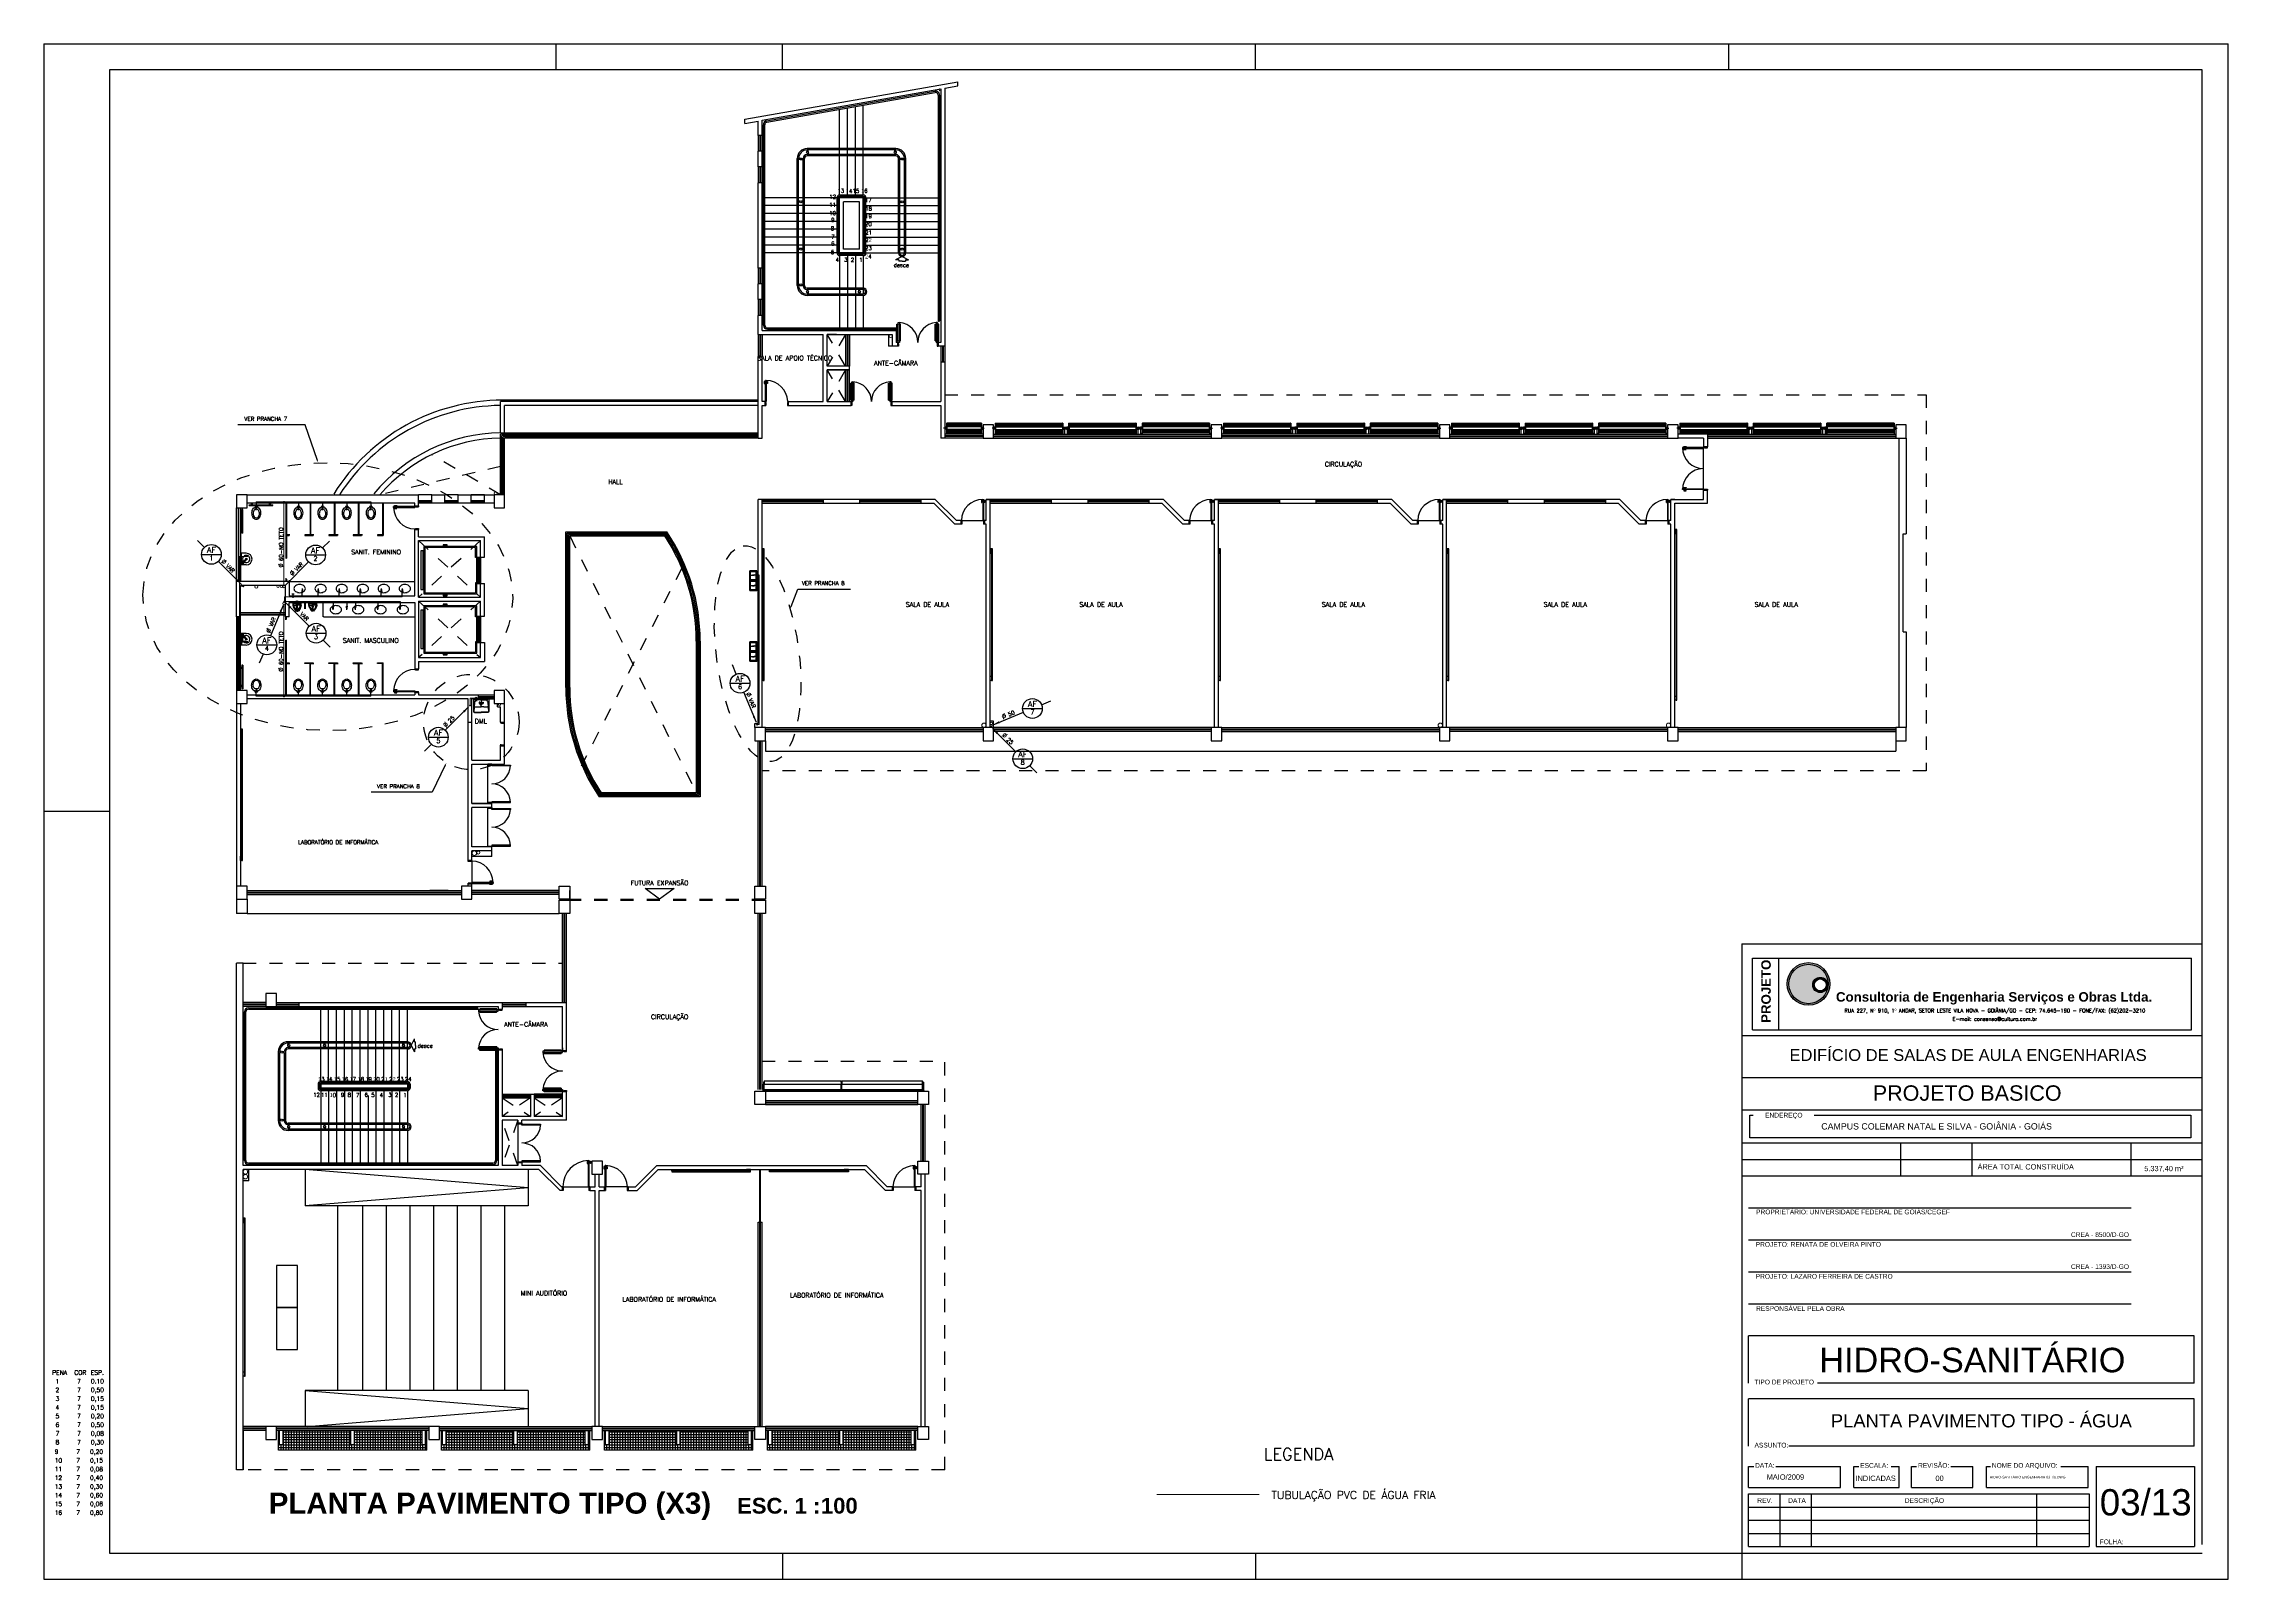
# Model space of a CAD drawing. Header units: millimetres. Extents: x -2485 to 3289, y -257 to 1952.
# Drawn here: x -1.82 to 14.8, y 30.07 to 41.75 of the extents above; entities that cross this region are included whole.
import ezdxf
from ezdxf.enums import TextEntityAlignment as Align

# ---------------------------------------------------------------- set-up
doc = ezdxf.new("R2010")
doc.units = ezdxf.units.MM
doc.header["$LTSCALE"] = 0.3
for name, pattern in [('CONTINUO', [0]), ('HIDDEN2', [0.1875, 0.125, -0.0625]), ('T-5CM', [0.1, 0.05, -0.05])]:
    doc.linetypes.add(name, pattern=pattern)
for name, color, linetype in [('AF', 4, 'Continuous'), ('AUX', 2, 'Continuous'), ('CAR_COLOR12', 20, 'Continuous'), ('CAR_TEXTO_01', 7, 'Continuous'), ('CAR_TEXTO_02', 2, 'Continuous'), ('CARIMBO', 4, 'Continuous'), ('PAREDE', 7, 'CONTINUO'), ('PILAR', 2, 'Continuous'), ('PROJEÇÃO', 11, 'HIDDEN2'), ('SAN', 11, 'Continuous'), ('TEX', 11, 'Continuous'), ('TEXTO', 3, 'Continuous')]:
    doc.layers.add(name, color=color, linetype=linetype)
doc.layers.add('PROJETO ÁGUA', color=140, linetype='Continuous', lineweight=15)
doc.layers.add('prumada', color=9, linetype='Continuous', lineweight=15)
doc.styles.add('ARIAL', font='ARIAL.TTF', dxfattribs={"height": 0.12})
doc.styles.add('CAIXA', font='swiss.ttf')
doc.styles.add('ROMAND', font='romand')
doc.styles.add('ROMANS', font='romans.shx', dxfattribs={"height": 0.03})
doc.styles.add('SANSSERIFBOLD', font='sasb____.pfb')

# ---------------------------------------------------------------- blocks, each defined once
blk = doc.blocks.new('vs')
at = {"layer": 'SAN'}
for p, q in [((0.103, 0.04), (0.167, 0.061)), ((0.103, 0.04), (0.103, 0)), ((0.103, -0.04), (0.103, 0)), ((0.167, 0.061), (0.167, 0.096)), ((0.103, -0.04), (0.167, -0.061)), ((0.167, -0.096), (0.167, -0.061))]:
    blk.add_line(p, q, dxfattribs=at)
for centre, radius, start, end in [((0.314, -0.036), 0.198, 124.96441, 138.14022), ((0.338, -0.042), 0.216, 108.24024, 129.16988), ((0.38, 0), 0.152, 163.09329, 196.90671), ((0.351, -0.025), 0.136, 125.83489, 149.17492), ((0.367, -0.158), 0.336, 90.00329, 106.77659), ((0.373, -0.045), 0.165, 107.75536, 128.04926), ((0.395, -0.128), 0.251, 90, 106.65318), ((0.367, -0.102), 0.28, 71.60098, 89.98636), ((0.395, -0.051), 0.173, 69.91708, 89.9758), ((0.401, -0.065), 0.185, 54.16511, 73.34682), ((0.381, -0.094), 0.268, 55.03559, 73.84622), ((0.43, -0.025), 0.136, 30.82508, 54.16511), ((0.421, -0.036), 0.198, 30.64, 55.03559), ((0.477, 0), 0.0821, 327.43722, 32.56278), ((0.482, 0), 0.126, 0, 30.64), ((0.482, 0), 0.126, 329.36, 0), ((0.314, 0.036), 0.198, 221.85978, 235.03559), ((0.338, 0.042), 0.216, 230.83012, 251.75976), ((0.351, 0.025), 0.136, 210.82508, 234.16511), ((0.367, 0.158), 0.336, 253.22341, 269.99671), ((0.373, 0.045), 0.165, 231.95074, 252.24464), ((0.395, 0.128), 0.251, 253.34682, 270), ((0.367, 0.102), 0.28, 270.01364, 288.39902), ((0.395, 0.051), 0.173, 270.0242, 290.08292), ((0.401, 0.065), 0.185, 286.65318, 305.83489), ((0.381, 0.094), 0.268, 286.15378, 304.96441), ((0.43, 0.025), 0.136, 305.83489, 329.17492), ((0.421, 0.036), 0.198, 304.96441, 329.36)]:
    blk.add_arc(centre, radius, start, end, dxfattribs=at)
blk = doc.blocks.new('lv-eo')
at = {"layer": 'SAN'}
for centre, radius, start, end in [((0.42, 0), 0.3, 162.99901, 180), ((0.349, 0.022), 0.225, 143.56731, 162.99901), ((0.304, 0.055), 0.169, 119.29918, 143.56731), ((0.275, 0.106), 0.111, 90, 119.29918), ((0.275, 0.106), 0.111, 60.70082, 90), ((0.246, 0.055), 0.169, 36.43269, 60.70082), ((0.201, 0.022), 0.225, 17.00099, 36.43269), ((0.13, 0), 0.3, 360, 17.00099), ((0.42, 0), 0.3, 180, 197.00099), ((0.349, -0.022), 0.225, 197.00099, 216.43269), ((0.304, -0.055), 0.169, 216.43269, 240.70082), ((0.275, -0.106), 0.111, 240.70082, 270), ((0.275, -0.106), 0.111, 270, 299.29918), ((0.246, -0.055), 0.169, 299.29918, 323.56731), ((0.201, -0.022), 0.225, 323.56731, 342.99901), ((0.13, 0), 0.3, 342.99901, 0)]:
    blk.add_arc(centre, radius, start, end, dxfattribs=at)
blk = doc.blocks.new('mic-p')
at = {"layer": 'SAN'}
for p, q in [((0, 0.129), (0, 0)), ((0, -0.129), (0, 0)), ((0.1, 0.136), (0.1, 0)), ((0.1, -0.136), (0.1, 0)), ((0.12, 0.156), (0.135, 0.156)), ((0.183, 0.107), (0.256, 0.061)), ((0.198, 0.131), (0.27, 0.086)), ((0.28, 0.037), (0.28, 0)), ((0.28, -0.037), (0.28, 0)), ((0.32, 0.043), (0.32, 0)), ((0.32, -0.043), (0.32, 0)), ((0.12, -0.156), (0.135, -0.156)), ((0.183, -0.107), (0.256, -0.061)), ((0.198, -0.131), (0.27, -0.086))]:
    blk.add_line(p, q, dxfattribs=at)
blk.add_circle((0.07, 0), 0.0075, dxfattribs=at)
for centre, radius, start, end in [((0.015, 0.129), 0.015, 114.59593, 180), ((0.092, -0.039), 0.2, 58.14004, 114.59593), ((0.12, 0.136), 0.02, 90, 180), ((0.105, 0.127), 0.005, 85.52637, 180), ((0.092, -0.039), 0.172, 58.14004, 85.52637), ((0.007, -0.339), 0.472, 55.53105, 58.14004), ((0.007, -0.339), 0.5, 52.02117, 58.14004), ((0.265, 0.037), 0.015, 0, 55.53105), ((0.305, 0.043), 0.015, 0, 52.02117), ((0.015, -0.129), 0.015, 180, 245.40407), ((0.092, 0.039), 0.2, 245.40407, 301.85996), ((0.105, -0.127), 0.005, 180, 274.47363), ((0.12, -0.136), 0.02, 180, 270), ((0.092, 0.039), 0.172, 274.47363, 301.85996), ((0.007, 0.339), 0.472, 301.85996, 304.46895), ((0.007, 0.339), 0.5, 301.85996, 307.97883), ((0.265, -0.037), 0.015, 304.46895, 0), ((0.305, -0.043), 0.015, 307.97883, 0)]:
    blk.add_arc(centre, radius, start, end, dxfattribs=at)
blk = doc.blocks.new('tq-celite-22l')
at = {"layer": 'SAN'}
for p in [(0.305, 0.096), (0.305, -0.096)]:
    blk.add_line(p, (0.305, 0), dxfattribs=at)
for points in [[(0, 0), (0, 0.29, -0.414214), (0.005, 0.295), (0.475, 0.295, -0.394624), (0.515, 0.258, -0.016837), (0.52, 0.096), (0.52, 0)], [(0, 0), (0, -0.29, 0.414214), (0.005, -0.295), (0.475, -0.295, 0.394624), (0.515, -0.258, 0.016837), (0.52, -0.096), (0.52, 0)], [(0.032, 0), (0.032, 0.143, -0.394924), (0.135, 0.253), (0.479, 0.276, -0.40821), (0.5, 0.257, -0.016916), (0.505, 0.096), (0.505, 0)], [(0.032, 0), (0.032, -0.143, 0.394924), (0.135, -0.253), (0.479, -0.276, 0.40821), (0.5, -0.257, 0.016916), (0.505, -0.096), (0.505, 0)], [(0.18, 0), (0.18, 0.02, 0.414214), (0.145, 0.055), (0.12, 0.055), (0.12, 0.075), (0.145, 0.075, -0.414214), (0.2, 0.02), (0.2, 0)], [(0.18, 0), (0.18, -0.02, -0.414214), (0.145, -0.055), (0.12, -0.055), (0.12, -0.075), (0.145, -0.075, 0.414214), (0.2, -0.02), (0.2, 0)]]:
    blk.add_lwpolyline(points, format="xyb", dxfattribs=at)
for centre, radius, start, end in [((0.28, 0.243), 0.02, 3.98513, 92.69969), ((-1.874, 0.096), 2.179, 359.9963, 3.89532), ((0.28, -0.243), 0.02, 267.30031, 356.01487), ((-1.874, -0.096), 2.179, 356.10468, 0.0037)]:
    blk.add_arc(centre, radius, start, end, dxfattribs=at)
blk = doc.blocks.new('RG')
blk.add_hatch(color=3).paths.add_polyline_path([(-0.03, 0, 1), (0.03, 0, 1)])
at = {"layer": 'AF'}
for p, q in [((0.03, 0), (0.095, 0)), ((0.095, -0.045), (0.095, 0.045))]:
    blk.add_line(p, q, dxfattribs=at)
blk.add_circle((0, 0), 0.03, dxfattribs=at)
blk = doc.blocks.new('S')
at = {"layer": 'AF'}
blk.add_line((0, 0), (0.18, 0), dxfattribs=at)
at = {"layer": 'AF', "color": 4}
for p, q in [((0.18, 0.022), (0.18, -0.022)), ((0.312, 0), (0.18, 0.022)), ((0.312, 0), (0.18, -0.022))]:
    blk.add_line(p, q, dxfattribs=at)
blk = doc.blocks.new('D')
at = {"layer": 'TEX', "color": 9, "style": 'ROMANS'}
blk.add_text('%%c', height=0.04, dxfattribs=at).set_placement((0.002, -0.004))
at = {"layer": 'TEX', "color": 9, "linetype": 'Continuous', "style": 'ROMANS'}
blk.add_attdef('N', (0.053, 0), '', height=0.03, dxfattribs=at)
blk = doc.blocks.new('n45')
at = {"layer": 'TEX'}
blk.add_line((0.294, 0.294), (0.347, 0.347), dxfattribs=at)
at = {"layer": 'TEX', "color": 11}
blk.add_line((0.011, 0.011), (0.188, 0.188), dxfattribs=at)
at = {"layer": 'TEX', "color": 5, "linetype": 'Continuous'}
blk.add_line((0.166, 0.241), (0.316, 0.241), dxfattribs=at)
blk.add_circle((0.241, 0.241), 0.075, dxfattribs=at)
at = {"layer": 'TEX', "color": 11}
blk.add_solid([(0.053, 0.041), (0.041, 0.053), (0.011, 0.011)], dxfattribs=at)
at = {"layer": 'TEX', "color": 5, "style": 'ROMANS'}
blk.add_text('%%c', height=0.04, rotation=45, dxfattribs=at).set_placement((0.065, 0.077))
at = {"layer": 'TEX', "color": 9, "linetype": 'Continuous', "style": 'ROMANS'}
for tag, height, p in [('N', 0.036, (0.241, 0.196)), ('L', 0.045, (0.241, 0.252))]:
    blk.add_attdef(tag, text='', height=height, dxfattribs=at).set_placement(p, align=Align.CENTER)
at = {"layer": 'TEX', "color": 5, "linetype": 'Continuous', "style": 'ROMANS'}
blk.add_attdef('N', (0.098, 0.115), '', height=0.03, rotation=45, dxfattribs=at)
blk = doc.blocks.new('n225')
at = {"layer": 'TEX', "color": 11}
blk.add_line((-0.011, -0.011), (-0.188, -0.188), dxfattribs=at)
blk.add_line((-0.011, -0.011), (-0.188, -0.188), dxfattribs=at)
at = {"layer": 'TEX'}
blk.add_line((-0.294, -0.294), (-0.347, -0.347), dxfattribs=at)
at = {"layer": 'TEX', "color": 5, "linetype": 'Continuous'}
blk.add_line((-0.316, -0.241), (-0.166, -0.241), dxfattribs=at)
blk.add_circle((-0.241, -0.241), 0.075, dxfattribs=at)
blk.add_circle((-0.241, -0.241), 0.075, dxfattribs=at)
at = {"layer": 'TEX', "color": 11}
blk.add_solid([(-0.041, -0.053), (-0.053, -0.041), (-0.011, -0.011)], dxfattribs=at)
blk.add_solid([(-0.041, -0.053), (-0.053, -0.041), (-0.011, -0.011)], dxfattribs=at)
at = {"layer": 'TEX', "color": 5, "style": 'ROMANS'}
blk.add_text('%%c', height=0.04, rotation=45, dxfattribs=at).set_placement((-0.184, -0.172))
at = {"layer": 'TEX', "color": 5, "linetype": 'Continuous', "style": 'ROMANS'}
blk.add_attdef('N', (-0.15, -0.133), '', height=0.03, rotation=45, dxfattribs=at)
at = {"layer": 'TEX', "color": 9, "linetype": 'Continuous', "style": 'ROMANS'}
for tag, height, p in [('N', 0.036, (-0.241, -0.285)), ('L', 0.045, (-0.241, -0.229))]:
    blk.add_attdef(tag, text='', height=height, dxfattribs=at).set_placement(p, align=Align.CENTER)
blk = doc.blocks.new('N112')
at = {"layer": 'TEX'}
blk.add_line((-0.159, 0.384), (-0.188, 0.453), dxfattribs=at)
at = {"layer": 'TEX', "color": 5, "linetype": 'Continuous'}
blk.add_line((-0.205, 0.314), (-0.055, 0.314), dxfattribs=at)
at = {"layer": 'TEX', "color": 11}
blk.add_line((-0.006, 0.015), (-0.101, 0.245), dxfattribs=at)
blk.add_line((-0.006, 0.015), (-0.101, 0.245), dxfattribs=at)
at = {"layer": 'TEX', "color": 5, "linetype": 'Continuous'}
blk.add_circle((-0.13, 0.314), 0.075, dxfattribs=at)
blk.add_circle((-0.13, 0.314), 0.075, dxfattribs=at)
at = {"layer": 'TEX', "color": 11}
blk.add_solid([(-0.033, 0.058), (-0.018, 0.064), (-0.006, 0.015)], dxfattribs=at)
blk.add_solid([(-0.033, 0.058), (-0.018, 0.064), (-0.006, 0.015)], dxfattribs=at)
at = {"layer": 'TEX', "color": 5, "style": 'ROMANS'}
blk.add_text('%%c', height=0.04, rotation=292.5, dxfattribs=at).set_placement((-0.089, 0.236))
at = {"layer": 'TEX', "color": 9, "linetype": 'Continuous', "style": 'ROMANS'}
for tag, height, p in [('L', 0.045, (-0.13, 0.326)), ('N', 0.036, (-0.13, 0.269))]:
    blk.add_attdef(tag, text='', height=height, dxfattribs=at).set_placement(p, align=Align.CENTER)
at = {"layer": 'TEX', "color": 5, "linetype": 'Continuous', "style": 'ROMANS'}
blk.add_attdef('N', (-0.066, 0.19), '', height=0.03, rotation=292.5, dxfattribs=at)
blk = doc.blocks.new('PN')
at = {"layer": 'TEX', "color": 3, "linetype": 'Continuous', "style": 'SANSSERIFBOLD'}
blk.add_text('ESC. 1 :', height=0.06, dxfattribs=at).set_placement((-0.078, 0.0123), align=Align.CENTER)
at = {"layer": 'TEX', "color": 9, "style": 'SANSSERIFBOLD'}
blk.add_attdef('NOME', text='', height=0.08, dxfattribs=at).set_placement((-0.3353, 0.0123), align=Align.RIGHT)
at = {"layer": 'TEX', "color": 3, "style": 'SANSSERIFBOLD'}
blk.add_attdef('ESCALA', (0.0825, 0.0123), '', height=0.06, dxfattribs=at)
blk = doc.blocks.new('N22')
at = {"layer": 'TEX'}
blk.add_line((0.384, 0.159), (0.453, 0.188), dxfattribs=at)
at = {"layer": 'TEX', "color": 11}
blk.add_line((0.015, 0.006), (0.245, 0.101), dxfattribs=at)
at = {"layer": 'TEX', "color": 5, "linetype": 'Continuous'}
blk.add_line((0.239, 0.13), (0.389, 0.13), dxfattribs=at)
blk.add_circle((0.314, 0.13), 0.075, dxfattribs=at)
at = {"layer": 'TEX', "color": 11}
blk.add_solid([(0.064, 0.018), (0.058, 0.033), (0.015, 0.006)], dxfattribs=at)
at = {"layer": 'TEX', "color": 5, "style": 'ROMANS'}
blk.add_text('%%c', height=0.04, rotation=22.5, dxfattribs=at).set_placement((0.089, 0.046))
at = {"layer": 'TEX', "color": 9, "linetype": 'Continuous', "style": 'ROMANS'}
for tag, height, p in [('L', 0.045, (0.314, 0.141)), ('N', 0.036, (0.314, 0.085))]:
    blk.add_attdef(tag, text='', height=height, dxfattribs=at).set_placement(p, align=Align.CENTER)
at = {"layer": 'TEX', "color": 5, "linetype": 'Continuous', "style": 'ROMANS'}
blk.add_attdef('N', (0.135, 0.069), '', height=0.03, rotation=22.5, dxfattribs=at)
blk = doc.blocks.new('N315')
at = {"layer": 'TEX', "color": 11}
blk.add_line((0.011, -0.011), (0.188, -0.188), dxfattribs=at)
at = {"layer": 'TEX', "color": 5, "linetype": 'Continuous'}
blk.add_line((0.166, -0.241), (0.316, -0.241), dxfattribs=at)
at = {"layer": 'TEX'}
blk.add_line((0.294, -0.294), (0.347, -0.347), dxfattribs=at)
at = {"layer": 'TEX', "color": 5, "linetype": 'Continuous'}
blk.add_circle((0.241, -0.241), 0.075, dxfattribs=at)
at = {"layer": 'TEX', "color": 11}
blk.add_solid([(0.041, -0.053), (0.053, -0.041), (0.011, -0.011)], dxfattribs=at)
at = {"layer": 'TEX', "color": 5, "style": 'ROMANS'}
blk.add_text('%%c', height=0.04, rotation=315, dxfattribs=at).set_placement((0.077, -0.065))
at = {"layer": 'TEX', "color": 5, "linetype": 'Continuous', "style": 'ROMANS'}
blk.add_attdef('N', (0.115, -0.098), '', height=0.03, rotation=315, dxfattribs=at)
at = {"layer": 'TEX', "color": 9, "linetype": 'Continuous', "style": 'ROMANS'}
for tag, height, p in [('N', 0.036, (0.241, -0.285)), ('L', 0.045, (0.241, -0.229))]:
    blk.add_attdef(tag, text='', height=height, dxfattribs=at).set_placement(p, align=Align.CENTER)
blk = doc.blocks.new('n135')
at = {"layer": 'TEX'}
blk.add_line((-0.294, 0.294), (-0.347, 0.347), dxfattribs=at)
at = {"layer": 'TEX', "color": 5, "linetype": 'Continuous'}
blk.add_line((-0.316, 0.241), (-0.166, 0.241), dxfattribs=at)
at = {"layer": 'TEX', "color": 11}
blk.add_line((-0.011, 0.011), (-0.188, 0.188), dxfattribs=at)
blk.add_line((-0.011, 0.011), (-0.188, 0.188), dxfattribs=at)
at = {"layer": 'TEX', "color": 5, "linetype": 'Continuous'}
blk.add_circle((-0.241, 0.241), 0.075, dxfattribs=at)
blk.add_circle((-0.241, 0.241), 0.075, dxfattribs=at)
at = {"layer": 'TEX', "color": 11}
blk.add_solid([(-0.053, 0.041), (-0.041, 0.053), (-0.011, 0.011)], dxfattribs=at)
blk.add_solid([(-0.053, 0.041), (-0.041, 0.053), (-0.011, 0.011)], dxfattribs=at)
at = {"layer": 'TEX', "color": 5, "style": 'ROMANS'}
blk.add_text('%%c', height=0.04, rotation=315, dxfattribs=at).set_placement((-0.172, 0.184))
at = {"layer": 'TEX', "color": 9, "linetype": 'Continuous', "style": 'ROMANS'}
for tag, height, p in [('N', 0.036, (-0.241, 0.196)), ('L', 0.045, (-0.241, 0.252))]:
    blk.add_attdef(tag, text='', height=height, dxfattribs=at).set_placement(p, align=Align.CENTER)
at = {"layer": 'TEX', "color": 5, "linetype": 'Continuous', "style": 'ROMANS'}
blk.add_attdef('N', (-0.133, 0.15), '', height=0.03, rotation=315, dxfattribs=at)
blk = doc.blocks.new('N247')
at = {"layer": 'TEX', "color": 11}
blk.add_line((-0.006, -0.015), (-0.101, -0.245), dxfattribs=at)
blk.add_line((-0.006, -0.015), (-0.101, -0.245), dxfattribs=at)
at = {"layer": 'TEX', "color": 5, "linetype": 'Continuous'}
blk.add_line((-0.205, -0.314), (-0.055, -0.314), dxfattribs=at)
at = {"layer": 'TEX'}
blk.add_line((-0.159, -0.384), (-0.188, -0.453), dxfattribs=at)
at = {"layer": 'TEX', "color": 5, "linetype": 'Continuous'}
blk.add_circle((-0.13, -0.314), 0.075, dxfattribs=at)
blk.add_circle((-0.13, -0.314), 0.075, dxfattribs=at)
at = {"layer": 'TEX', "color": 11}
blk.add_solid([(-0.018, -0.064), (-0.033, -0.058), (-0.006, -0.015)], dxfattribs=at)
blk.add_solid([(-0.018, -0.064), (-0.033, -0.058), (-0.006, -0.015)], dxfattribs=at)
at = {"layer": 'TEX', "color": 5, "style": 'ROMANS'}
blk.add_text('%%c', height=0.04, rotation=67.5, dxfattribs=at).set_placement((-0.104, -0.229))
at = {"layer": 'TEX', "color": 5, "linetype": 'Continuous', "style": 'ROMANS'}
blk.add_attdef('N', (-0.088, -0.181), '', height=0.03, rotation=67.5, dxfattribs=at)
at = {"layer": 'TEX', "color": 9, "linetype": 'Continuous', "style": 'ROMANS'}
for tag, height, p in [('N', 0.036, (-0.13, -0.359)), ('L', 0.045, (-0.13, -0.303))]:
    blk.add_attdef(tag, text='', height=height, dxfattribs=at).set_placement(p, align=Align.CENTER)
blk = doc.blocks.new('SENT')
at = {"layer": 'TEX', "color": 5}
blk.add_lwpolyline([(-0.082, -0.111), (-0.082, 0.111), (0, 0)], close=True, dxfattribs=at)

msp = doc.modelspace()

# ---------------------------------------------------------------- hatches: boundary and pattern name
at = {"layer": 'CAR_COLOR12'}
h = msp.add_hatch(color=256, dxfattribs=at)
h.paths.add_polyline_path([(11.456288, 34.594198, 1), (11.755971, 34.594198, 1)])
h.paths.add_polyline_path([(11.753817, 34.586706, 1), (11.637966, 34.586706, 1)], flags=16)
h = msp.add_hatch(color=256, dxfattribs=at)
h.paths.add_polyline_path([(11.456288, 34.594198, 1), (11.755971, 34.594198, 1)])
h.paths.add_polyline_path([(11.753817, 34.586706, 1), (11.637966, 34.586706, 1)], flags=16)
at = {"layer": 'CAR_TEXTO_01'}
h = msp.add_hatch(color=256, dxfattribs=at)
h.paths.add_polyline_path([(11.76825, 34.594198, 1.000000744), (11.444009, 34.594198, 1.000000744)])
h.paths.add_polyline_path([(11.755971, 34.594198, 1), (11.456288, 34.594198, 1)], flags=16)
h = msp.add_hatch(color=256, dxfattribs=at)
h.paths.add_polyline_path([(11.76825, 34.594198, 1.000000744), (11.444009, 34.594198, 1.000000744)])
h.paths.add_polyline_path([(11.755971, 34.594198, 1), (11.456288, 34.594198, 1)], flags=16)
h = msp.add_hatch(color=256, dxfattribs=at)
h.paths.add_polyline_path([(11.753817, 34.586706, 1), (11.637966, 34.586706, 1)])
h.paths.add_polyline_path([(11.741538, 34.586706, -1), (11.650245, 34.586706, -1)], flags=16)
h = msp.add_hatch(color=256, dxfattribs=at)
h.paths.add_polyline_path([(11.753817, 34.586706, 1), (11.637966, 34.586706, 1)])
h.paths.add_polyline_path([(11.741538, 34.586706, -1), (11.650245, 34.586706, -1)], flags=16)

# ---------------------------------------------------------------- linework, layer by layer
at = {"color": 4, "linetype": 'Continuous'}
for p, q in [((-1.820178, 41.746047), (14.799822, 41.746047)), ((-1.820178, 41.746047), (-1.820178, 30.066047)), ((14.799822, 30.066047), (14.799822, 41.746047)), ((-1.820178, 30.066047), (14.799822, 30.066047))]:
    msp.add_line(p, q, dxfattribs=at)
at = {"color": 5, "linetype": 'Continuous'}
for p, q in [((2.079822, 41.546047), (2.079822, 41.746047)), ((3.799822, 41.546047), (3.799822, 41.746047)), ((7.399822, 41.546047), (7.399822, 41.746047)), ((10.999822, 41.546047), (10.999822, 41.746047)), ((-1.320178, 35.906047), (-1.820178, 35.906047)), ((3.799822, 30.266047), (3.799822, 30.066047)), ((7.399822, 30.266047), (7.399822, 30.066047))]:
    msp.add_line(p, q, dxfattribs=at)
at = {"color": 12, "linetype": 'Continuous'}
for p, q in [((14.599822, 41.546047), (-1.320178, 41.546047)), ((-1.320178, 41.546047), (-1.320178, 30.266047)), ((14.599822, 30.330294), (14.599822, 41.546047)), ((-1.320178, 30.266047), (14.599822, 30.266047))]:
    msp.add_line(p, q, dxfattribs=at)
at = {"layer": 'AUX', "color": 12, "linetype": 'Continuous'}
msp.add_line((11.099802, 30.266047), (14.599822, 30.266047), dxfattribs=at)
at = {"layer": 'CAR_TEXTO_01'}
for p, q in [((11.099822, 34.898713), (11.099822, 30.266047)), ((11.099822, 34.898713), (14.599822, 34.898713)), ((11.179822, 34.244398), (11.179822, 34.791633)), ((11.179822, 34.244398), (11.179822, 34.791633)), ((11.179822, 34.791633), (14.519822, 34.791633)), ((11.179822, 34.791633), (14.519822, 34.791633)), ((11.379822, 34.244398), (11.379822, 34.791633)), ((11.379822, 34.244398), (11.379822, 34.791633)), ((14.519822, 34.244398), (14.519822, 34.791633)), ((14.519822, 34.244398), (14.519822, 34.791633)), ((11.179822, 34.244398), (14.519822, 34.244398)), ((11.179822, 34.244398), (14.519822, 34.244398)), ((11.099822, 34.201322), (14.599822, 34.201322)), ((11.099822, 33.883047), (14.599822, 33.883047)), ((11.099822, 33.63701), (14.599822, 33.63701)), ((11.099822, 33.385402), (14.599822, 33.385402)), ((11.099822, 33.259742), (14.599822, 33.259742)), ((12.307211, 33.385402), (12.307211, 33.134082)), ((12.849822, 33.385402), (12.849822, 33.134082)), ((14.057211, 33.385402), (14.057211, 33.134082)), ((11.099822, 33.134082), (14.599822, 33.134082)), ((11.149822, 32.890993), (14.061732, 32.890993)), ((11.149827, 32.647905), (14.061737, 32.647905)), ((11.149822, 32.404816), (14.061732, 32.404816)), ((11.149822, 32.161727), (14.061732, 32.161727)), ((11.149822, 31.558639), (11.149822, 31.918639)), ((14.541105, 31.918639), (11.149822, 31.918639)), ((14.541105, 31.558639), (14.541105, 31.918639)), ((11.149822, 31.078465), (11.149822, 31.438465)), ((14.541105, 31.438465), (11.149822, 31.438465)), ((14.541105, 31.558639), (11.675174, 31.558639)), ((14.541105, 31.078465), (14.541105, 31.438465)), ((11.149822, 30.765043), (11.149822, 30.925043)), ((11.149822, 30.925043), (11.191124, 30.925043)), ((11.357645, 30.925043), (11.849822, 30.925043)), ((14.541105, 31.078465), (11.456611, 31.078465)), ((11.849822, 30.765043), (11.849822, 30.925043)), ((11.949822, 30.925043), (11.988027, 30.925043)), ((11.949822, 30.765043), (11.949822, 30.925043)), ((12.233911, 30.925043), (12.295206, 30.925043)), ((12.295206, 30.765043), (12.295206, 30.925043)), ((12.389387, 30.925043), (12.428369, 30.925043)), ((12.389387, 30.765043), (12.389387, 30.925043)), ((12.688831, 30.925043), (12.856224, 30.925043)), ((12.856224, 30.765043), (12.856224, 30.925043)), ((12.959627, 30.925043), (12.990507, 30.925043)), ((12.959627, 30.765043), (12.959627, 30.925043)), ((13.526188, 30.925043), (13.73453, 30.925043)), ((13.73453, 30.765043), (13.73453, 30.925043)), ((13.793728, 30.925043), (14.543202, 30.925043)), ((13.793728, 30.925043), (13.793728, 30.315043)), ((14.543202, 30.925043), (14.543202, 30.315043)), ((11.149822, 30.765043), (11.849822, 30.765043)), ((11.949822, 30.765043), (12.295206, 30.765043)), ((12.389387, 30.765043), (12.856224, 30.765043)), ((12.959627, 30.765043), (13.73453, 30.765043)), ((11.149822, 30.715043), (13.740348, 30.715043)), ((11.149822, 30.315043), (11.149822, 30.715043)), ((11.149822, 30.615043), (13.740348, 30.615043)), ((11.389822, 30.315043), (11.389822, 30.715043)), ((11.629822, 30.315043), (11.629822, 30.715043)), ((13.340348, 30.715043), (13.340348, 30.315043)), ((13.740348, 30.715043), (13.740348, 30.315043)), ((11.149822, 30.515043), (13.740348, 30.515043)), ((11.149822, 30.415043), (13.740348, 30.415043)), ((11.099802, 30.266047), (11.099802, 30.066047)), ((11.149822, 30.315043), (13.740348, 30.315043)), ((13.793728, 30.315043), (14.543202, 30.315043))]:
    msp.add_line(p, q, dxfattribs=at)
msp.add_lwpolyline([(11.648545, 33.597548), (14.514511, 33.597548), (14.514511, 33.424864), (11.160782, 33.424864), (11.160782, 33.597548), (11.185323, 33.597548)], dxfattribs=at)
for centre, radius in [((11.606129, 34.594198), 0.16212), ((11.606129, 34.594198), 0.16212), ((11.606129, 34.594198), 0.149841), ((11.606129, 34.594198), 0.149841), ((11.695891, 34.586706), 0.057925), ((11.695891, 34.586706), 0.057925), ((11.695891, 34.586706), 0.057925), ((11.695891, 34.586706), 0.057925), ((11.695891, 34.586706), 0.045646), ((11.695891, 34.586706), 0.045646)]:
    msp.add_circle(centre, radius, dxfattribs=at)
at = {"layer": 'PAREDE'}
for p, q in [((3.515187, 41.170784), (5.135187, 41.456433)), ((3.645187, 41.163243), (5.005187, 41.403048)), ((3.679978, 41.159224), (4.959978, 41.384922)), ((5.005187, 41.403048), (5.005187, 39.474301)), ((5.035187, 41.408338), (5.135187, 41.42597)), ((5.035187, 41.408338), (5.035187, 39.444301)), ((5.135187, 41.42597), (5.135187, 41.456433)), ((3.681714, 41.149375), (4.961714, 41.375074)), ((4.235187, 41.237726), (4.235187, 41.24788)), ((4.235187, 40.948134), (4.235187, 41.246968)), ((4.295187, 41.248306), (4.295187, 41.25846)), ((4.295187, 40.948134), (4.295187, 41.257547)), ((4.355187, 41.258885), (4.355187, 41.269039)), ((4.355187, 40.948134), (4.355187, 41.268127)), ((4.415187, 41.269465), (4.415187, 41.279619)), ((4.415187, 40.948134), (4.415187, 41.278707)), ((4.985187, 41.355378), (4.985187, 39.639105)), ((4.995187, 41.355378), (4.995187, 39.639105)), ((3.515187, 41.140321), (3.515187, 41.170784)), ((3.515187, 41.140321), (3.615187, 41.157953)), ((3.615187, 41.048772), (3.615187, 41.157953)), ((3.645187, 41.048772), (3.645187, 41.163243)), ((3.655187, 39.604301), (3.655187, 41.129679)), ((3.665187, 39.604301), (3.665187, 41.129679)), ((3.645187, 41.048772), (3.615187, 41.048772)), ((3.615187, 41.048772), (3.615187, 40.928772)), ((3.615187, 40.808772), (3.615187, 40.928772)), ((3.645187, 40.928772), (3.615187, 40.928772)), ((3.627187, 41.048772), (3.627187, 40.928772)), ((3.633187, 41.048772), (3.633187, 40.928772)), ((3.645187, 41.048772), (3.645187, 40.928772)), ((3.645187, 40.808772), (3.645187, 40.928772)), ((4.662687, 40.948134), (3.987687, 40.948134)), ((4.662687, 40.938134), (3.987687, 40.938134)), ((3.987687, 40.926979), (3.987687, 40.938134)), ((3.987687, 40.91429), (3.987687, 40.903134)), ((4.662687, 40.903134), (3.987687, 40.903134)), ((4.662687, 40.893134), (3.987687, 40.893134)), ((3.995687, 40.926979), (3.995687, 40.938134)), ((3.995687, 40.91429), (3.995687, 40.903134)), ((4.235187, 40.903134), (4.235187, 40.938134)), ((4.235187, 40.594301), (4.235187, 40.893134)), ((4.295187, 40.903134), (4.295187, 40.938134)), ((4.295187, 40.594301), (4.295187, 40.893134)), ((4.355187, 40.903134), (4.355187, 40.938134)), ((4.355187, 40.594301), (4.355187, 40.893134)), ((4.415187, 40.903134), (4.415187, 40.938134)), ((4.415187, 40.594301), (4.415187, 40.893134)), ((4.654687, 40.926979), (4.654687, 40.938134)), ((4.654687, 40.91429), (4.654687, 40.903134)), ((4.662687, 40.926979), (4.662687, 40.938134)), ((4.662687, 40.91429), (4.662687, 40.903134)), ((3.645187, 40.808772), (3.615187, 40.808772)), ((3.615187, 40.808772), (3.615187, 40.688772)), ((3.627187, 40.808772), (3.627187, 40.688772)), ((3.633187, 40.808772), (3.633187, 40.688772)), ((3.645187, 40.808772), (3.645187, 40.688772)), ((3.912687, 39.906801), (3.912687, 40.873134)), ((3.933843, 40.873134), (3.922687, 40.873134)), ((3.922687, 39.906801), (3.922687, 40.873134)), ((3.933843, 40.865134), (3.922687, 40.865134)), ((3.946532, 40.873134), (3.957687, 40.873134)), ((3.946532, 40.865134), (3.957687, 40.865134)), ((3.957687, 39.906801), (3.957687, 40.873134)), ((3.967687, 39.906801), (3.967687, 40.873134)), ((4.682687, 40.154301), (4.682687, 40.873134)), ((4.692687, 40.154301), (4.692687, 40.873134)), ((4.703843, 40.873134), (4.692687, 40.873134)), ((4.703843, 40.865134), (4.692687, 40.865134)), ((4.716532, 40.873134), (4.727687, 40.873134)), ((4.716532, 40.865134), (4.727687, 40.865134)), ((4.727687, 40.154301), (4.727687, 40.873134)), ((4.737687, 40.154301), (4.737687, 40.873134)), ((3.615187, 40.039301), (3.615187, 40.688772)), ((3.645187, 40.688772), (3.615187, 40.688772)), ((3.645187, 40.039301), (3.645187, 40.688772)), ((3.655187, 40.574301), (3.645187, 40.574301)), ((3.912687, 40.574301), (3.665187, 40.574301)), ((3.935187, 40.574301), (3.922687, 40.574301)), ((3.935187, 40.574301), (3.922687, 40.574301)), ((3.957687, 40.574301), (3.922687, 40.574301)), ((3.957687, 40.574301), (3.945187, 40.574301)), ((3.957687, 40.574301), (3.945187, 40.574301)), ((4.215187, 40.574301), (3.967687, 40.574301)), ((4.215187, 40.154301), (4.215187, 40.574301)), ((4.225187, 40.154301), (4.225187, 40.574301)), ((4.235187, 40.574301), (4.225187, 40.574301)), ((4.235187, 40.574301), (4.225187, 40.574301)), ((4.415187, 40.594301), (4.235187, 40.594301)), ((4.415187, 40.584301), (4.235187, 40.584301)), ((4.235187, 40.574301), (4.235187, 40.584301)), ((4.415187, 40.574301), (4.235187, 40.574301)), ((4.235187, 40.154301), (4.235187, 40.574301)), ((4.295187, 40.574301), (4.295187, 40.584301)), ((4.355187, 40.574301), (4.355187, 40.584301)), ((4.415187, 40.574301), (4.415187, 40.584301)), ((4.415187, 40.574301), (4.425187, 40.574301)), ((4.415187, 40.574301), (4.425187, 40.574301)), ((4.415187, 40.154301), (4.415187, 40.574301)), ((4.425187, 40.154301), (4.425187, 40.574301)), ((4.435187, 40.154301), (4.435187, 40.574301)), ((4.435187, 40.574301), (4.705187, 40.574301)), ((4.692687, 40.574301), (4.727687, 40.574301)), ((4.715187, 40.574301), (4.985187, 40.574301)), ((4.995187, 40.574301), (5.005187, 40.574301)), ((3.655187, 40.514301), (3.645187, 40.514301)), ((3.655187, 40.454301), (3.645187, 40.454301)), ((3.655187, 40.394301), (3.645187, 40.394301)), ((3.912687, 40.514301), (3.665187, 40.514301)), ((3.912687, 40.454301), (3.665187, 40.454301)), ((3.912687, 40.394301), (3.665187, 40.394301)), ((3.933843, 40.548301), (3.922687, 40.548301)), ((3.933843, 40.540301), (3.922687, 40.540301)), ((3.935187, 40.514301), (3.922687, 40.514301)), ((3.935187, 40.514301), (3.922687, 40.514301)), ((3.957687, 40.514301), (3.922687, 40.514301)), ((3.935187, 40.454301), (3.922687, 40.454301)), ((3.935187, 40.454301), (3.922687, 40.454301)), ((3.957687, 40.454301), (3.922687, 40.454301)), ((3.935187, 40.394301), (3.922687, 40.394301)), ((3.935187, 40.394301), (3.922687, 40.394301)), ((3.957687, 40.394301), (3.922687, 40.394301)), ((3.957687, 40.514301), (3.945187, 40.514301)), ((3.957687, 40.514301), (3.945187, 40.514301)), ((3.957687, 40.454301), (3.945187, 40.454301)), ((3.957687, 40.454301), (3.945187, 40.454301)), ((3.957687, 40.394301), (3.945187, 40.394301)), ((3.957687, 40.394301), (3.945187, 40.394301)), ((3.957687, 40.548301), (3.946532, 40.548301)), ((3.957687, 40.540301), (3.946532, 40.540301)), ((4.215187, 40.514301), (3.967687, 40.514301)), ((4.215187, 40.454301), (3.967687, 40.454301)), ((4.215187, 40.394301), (3.967687, 40.394301)), ((4.235187, 40.514301), (4.225187, 40.514301)), ((4.235187, 40.514301), (4.225187, 40.514301)), ((4.235187, 40.454301), (4.225187, 40.454301)), ((4.235187, 40.394301), (4.225187, 40.394301)), ((4.385187, 40.544301), (4.265187, 40.544301)), ((4.265187, 40.184301), (4.265187, 40.544301)), ((4.385187, 40.184301), (4.385187, 40.544301)), ((4.415187, 40.514301), (4.425187, 40.514301)), ((4.415187, 40.514301), (4.425187, 40.514301)), ((4.415187, 40.454301), (4.425187, 40.454301)), ((4.415187, 40.394301), (4.425187, 40.394301)), ((4.435187, 40.514301), (4.705187, 40.514301)), ((4.435187, 40.454301), (4.705187, 40.454301)), ((4.435187, 40.394301), (4.705187, 40.394301)), ((4.692687, 40.548301), (4.703843, 40.548301)), ((4.692687, 40.540301), (4.703843, 40.540301)), ((4.692687, 40.514301), (4.727687, 40.514301)), ((4.692687, 40.454301), (4.727687, 40.454301)), ((4.692687, 40.394301), (4.727687, 40.394301)), ((4.715187, 40.514301), (4.985187, 40.514301)), ((4.715187, 40.454301), (4.985187, 40.454301)), ((4.715187, 40.394301), (4.985187, 40.394301)), ((4.716532, 40.548301), (4.727687, 40.548301)), ((4.716532, 40.540301), (4.727687, 40.540301)), ((4.995187, 40.514301), (5.005187, 40.514301)), ((4.995187, 40.454301), (5.005187, 40.454301)), ((4.995187, 40.394301), (5.005187, 40.394301)), ((3.655187, 40.334301), (3.645187, 40.334301)), ((3.655187, 40.274301), (3.645187, 40.274301)), ((3.912687, 40.334301), (3.665187, 40.334301)), ((3.912687, 40.274301), (3.665187, 40.274301)), ((3.935187, 40.334301), (3.922687, 40.334301)), ((3.935187, 40.334301), (3.922687, 40.334301)), ((3.957687, 40.334301), (3.922687, 40.334301)), ((3.957687, 40.334301), (3.922687, 40.334301)), ((3.935187, 40.274301), (3.922687, 40.274301)), ((3.935187, 40.274301), (3.922687, 40.274301)), ((3.957687, 40.274301), (3.922687, 40.274301)), ((3.957687, 40.334301), (3.945187, 40.334301)), ((3.957687, 40.334301), (3.945187, 40.334301)), ((3.957687, 40.274301), (3.945187, 40.274301)), ((3.957687, 40.274301), (3.945187, 40.274301)), ((4.215187, 40.334301), (3.967687, 40.334301)), ((4.215187, 40.274301), (3.967687, 40.274301)), ((4.235187, 40.334301), (4.225187, 40.334301)), ((4.235187, 40.274301), (4.225187, 40.274301)), ((4.235187, 40.274301), (4.225187, 40.274301)), ((4.415187, 40.334301), (4.425187, 40.334301)), ((4.415187, 40.334301), (4.425187, 40.334301)), ((4.415187, 40.274301), (4.425187, 40.274301)), ((4.415187, 40.274301), (4.425187, 40.274301)), ((4.435187, 40.334301), (4.705187, 40.334301)), ((4.435187, 40.334301), (4.705187, 40.334301)), ((4.435187, 40.274301), (4.705187, 40.274301)), ((4.692687, 40.334301), (4.727687, 40.334301)), ((4.692687, 40.334301), (4.727687, 40.334301)), ((4.692687, 40.274301), (4.727687, 40.274301)), ((4.715187, 40.334301), (4.985187, 40.334301)), ((4.715187, 40.334301), (4.985187, 40.334301)), ((4.715187, 40.274301), (4.985187, 40.274301)), ((4.995187, 40.334301), (5.005187, 40.334301)), ((4.995187, 40.334301), (5.005187, 40.334301)), ((4.995187, 40.274301), (5.005187, 40.274301)), ((3.655187, 40.214301), (3.645187, 40.214301)), ((3.655187, 40.214301), (3.645187, 40.214301)), ((3.655187, 40.154301), (3.645187, 40.154301)), ((3.655187, 40.154301), (3.645187, 40.154301)), ((3.912687, 40.214301), (3.665187, 40.214301)), ((3.912687, 40.154301), (3.665187, 40.154301)), ((3.935187, 40.214301), (3.922687, 40.214301)), ((3.935187, 40.214301), (3.922687, 40.214301)), ((3.957687, 40.214301), (3.922687, 40.214301)), ((3.933843, 40.188301), (3.922687, 40.188301)), ((3.933843, 40.180301), (3.922687, 40.180301)), ((3.935187, 40.154301), (3.922687, 40.154301)), ((3.957687, 40.154301), (3.922687, 40.154301)), ((3.957687, 40.214301), (3.945187, 40.214301)), ((3.957687, 40.214301), (3.945187, 40.214301)), ((3.957687, 40.154301), (3.945187, 40.154301)), ((3.957687, 40.188301), (3.946532, 40.188301)), ((3.957687, 40.180301), (3.946532, 40.180301)), ((4.215187, 40.214301), (3.967687, 40.214301)), ((4.215187, 40.154301), (3.967687, 40.154301)), ((4.235187, 40.214301), (4.225187, 40.214301)), ((4.235187, 40.214301), (4.225187, 40.214301)), ((4.235187, 40.154301), (4.225187, 40.154301)), ((4.415187, 40.154301), (4.235187, 40.154301)), ((4.235187, 40.154301), (4.235187, 40.134301)), ((4.415187, 40.144301), (4.235187, 40.144301)), ((4.415187, 40.134301), (4.235187, 40.134301)), ((4.235187, 40.134301), (4.235187, 39.886801)), ((4.385187, 40.184301), (4.265187, 40.184301)), ((4.295187, 40.154301), (4.295187, 40.144301)), ((4.295187, 40.134301), (4.295187, 39.886801)), ((4.355187, 40.154301), (4.355187, 40.144301)), ((4.355187, 40.134301), (4.355187, 39.886801)), ((4.415187, 40.214301), (4.425187, 40.214301)), ((4.415187, 40.214301), (4.425187, 40.214301)), ((4.415187, 40.154301), (4.425187, 40.154301)), ((4.415187, 40.154301), (4.415187, 40.144301)), ((4.415187, 40.134301), (4.415187, 39.886801)), ((4.435187, 40.214301), (4.705187, 40.214301)), ((4.435187, 40.154301), (4.705187, 40.154301)), ((4.710187, 40.126801), (4.660322, 40.101869)), ((4.684392, 40.101869), (4.660322, 40.101869)), ((4.684392, 40.101869), (4.684392, 40.09302)), ((4.710187, 40.09302), (4.684392, 40.09302)), ((4.692687, 40.214301), (4.727687, 40.214301)), ((4.692687, 40.188301), (4.703843, 40.188301)), ((4.692687, 40.180301), (4.703843, 40.180301)), ((4.692687, 40.154301), (4.705187, 40.154301)), ((4.705187, 40.154301), (4.727687, 40.154301)), ((4.710187, 40.126801), (4.760052, 40.101869)), ((4.710187, 40.09302), (4.735983, 40.09302)), ((4.715187, 40.214301), (4.985187, 40.214301)), ((4.715187, 40.154301), (4.985187, 40.154301)), ((4.716532, 40.188301), (4.727687, 40.188301)), ((4.716532, 40.180301), (4.727687, 40.180301)), ((4.735983, 40.101869), (4.735983, 40.09302)), ((4.735983, 40.101869), (4.760052, 40.101869)), ((4.995187, 40.214301), (5.005187, 40.214301)), ((4.995187, 40.154301), (5.005187, 40.154301)), ((3.645187, 40.039301), (3.615187, 40.039301)), ((3.615187, 40.039301), (3.615187, 39.919301)), ((3.615187, 39.799301), (3.615187, 39.919301)), ((3.645187, 39.919301), (3.615187, 39.919301)), ((3.627187, 40.039301), (3.627187, 39.919301)), ((3.633187, 40.039301), (3.633187, 39.919301)), ((3.645187, 40.039301), (3.645187, 39.919301)), ((3.645187, 39.799301), (3.645187, 39.919301)), ((3.933843, 39.914801), (3.922687, 39.914801)), ((3.933843, 39.906801), (3.922687, 39.906801)), ((3.946532, 39.914801), (3.957687, 39.914801)), ((3.946532, 39.906801), (3.957687, 39.906801)), ((3.645187, 39.799301), (3.615187, 39.799301)), ((3.615187, 39.799301), (3.615187, 39.679301)), ((3.627187, 39.799301), (3.627187, 39.679301)), ((3.633187, 39.799301), (3.633187, 39.679301)), ((3.645187, 39.799301), (3.645187, 39.679301)), ((4.415187, 39.886801), (3.987687, 39.886801)), ((3.987687, 39.865646), (3.987687, 39.876801)), ((4.415187, 39.876801), (3.987687, 39.876801)), ((3.987687, 39.852957), (3.987687, 39.841801)), ((4.415187, 39.841801), (3.987687, 39.841801)), ((4.415187, 39.831801), (3.987687, 39.831801)), ((3.995687, 39.865646), (3.995687, 39.876801)), ((3.995687, 39.852957), (3.995687, 39.841801)), ((4.235187, 39.876801), (4.235187, 39.864301)), ((4.235187, 39.876801), (4.235187, 39.841801)), ((4.235187, 39.854301), (4.235187, 39.841801)), ((4.235187, 39.831801), (4.235187, 39.584301)), ((4.295187, 39.876801), (4.295187, 39.864301)), ((4.295187, 39.876801), (4.295187, 39.841801)), ((4.295187, 39.854301), (4.295187, 39.841801)), ((4.295187, 39.831801), (4.295187, 39.584301)), ((4.355187, 39.876801), (4.355187, 39.864301)), ((4.355187, 39.876801), (4.355187, 39.841801)), ((4.355187, 39.854301), (4.355187, 39.841801)), ((4.355187, 39.831801), (4.355187, 39.584301)), ((4.381187, 39.865646), (4.381187, 39.876801)), ((4.381187, 39.852957), (4.381187, 39.841801)), ((4.389187, 39.865646), (4.389187, 39.876801)), ((4.389187, 39.852957), (4.389187, 39.841801)), ((4.415187, 39.876801), (4.415187, 39.864301)), ((4.415187, 39.876801), (4.415187, 39.841801)), ((4.415187, 39.854301), (4.415187, 39.841801)), ((4.415187, 39.831801), (4.415187, 39.584301)), ((3.615187, 39.534301), (3.615187, 39.679301)), ((3.645187, 39.679301), (3.615187, 39.679301)), ((3.645187, 39.564301), (3.645187, 39.679301)), ((3.645187, 39.564301), (4.665187, 39.564301)), ((3.685187, 39.584301), (4.665187, 39.584301)), ((3.685187, 39.574301), (4.665187, 39.574301)), ((4.235187, 39.574301), (4.235187, 39.564301)), ((4.295187, 39.574301), (4.295187, 39.564301)), ((4.355187, 39.574301), (4.355187, 39.564301)), ((4.415187, 39.574301), (4.415187, 39.564301)), ((4.665187, 39.564301), (4.665187, 39.474301)), ((4.671437, 39.484801), (4.671437, 39.613922)), ((4.671437, 39.613922), (4.680187, 39.613922)), ((4.680187, 39.611122), (4.673625, 39.611122)), ((4.673625, 39.611122), (4.673625, 39.487601)), ((4.680187, 39.474301), (4.680187, 39.624301)), ((4.680187, 39.624301), (4.690187, 39.624301)), ((4.680187, 39.613922), (4.680187, 39.611122)), ((4.690187, 39.624301), (4.690187, 39.474301)), ((4.698937, 39.613922), (4.690187, 39.613922)), ((4.690187, 39.613922), (4.690187, 39.611122)), ((4.690187, 39.611122), (4.69675, 39.611122)), ((4.69675, 39.611122), (4.69675, 39.487601)), ((4.698937, 39.484801), (4.698937, 39.613922)), ((4.961437, 39.484801), (4.961437, 39.613922)), ((4.961437, 39.613922), (4.970187, 39.613922)), ((4.970187, 39.611122), (4.963625, 39.611122)), ((4.963625, 39.611122), (4.963625, 39.487601)), ((4.980187, 39.624301), (4.970187, 39.624301)), ((4.970187, 39.624301), (4.970187, 39.474301)), ((4.970187, 39.613922), (4.970187, 39.611122)), ((4.980187, 39.474301), (4.980187, 39.624301)), ((4.988937, 39.613922), (4.980187, 39.613922)), ((4.980187, 39.613922), (4.980187, 39.611122)), ((4.980187, 39.611122), (4.98675, 39.611122)), ((4.98675, 39.611122), (4.98675, 39.487601)), ((4.988937, 39.484801), (4.988937, 39.613922)), ((3.615187, 39.534301), (4.110687, 39.534301)), ((3.615187, 39.534301), (3.615187, 39.364301)), ((3.615187, 39.534301), (3.645187, 39.534301)), ((3.627187, 39.534301), (3.627187, 39.364301)), ((3.630187, 39.534301), (3.630187, 39.364301)), ((3.633187, 39.534301), (3.633187, 39.364301)), ((3.645187, 39.534301), (3.645187, 39.364301)), ((4.110687, 39.024301), (4.110687, 39.534301)), ((4.140687, 39.534301), (4.605976, 39.534301)), ((4.140687, 39.294301), (4.140687, 39.534301)), ((4.211187, 39.534301), (4.140687, 39.534301)), ((4.280687, 39.534301), (4.280687, 39.294301)), ((4.292687, 39.534301), (4.292687, 39.294301)), ((4.298687, 39.534301), (4.298687, 39.294301)), ((4.310687, 39.534301), (4.310687, 39.294301)), ((4.605976, 39.534301), (4.605976, 39.444301)), ((4.675187, 39.444301), (4.605976, 39.444301)), ((4.675187, 39.474301), (4.665187, 39.474301)), ((4.680187, 39.484801), (4.671437, 39.484801)), ((4.673625, 39.487601), (4.680187, 39.487601)), ((4.675187, 39.474301), (4.675187, 39.444301)), ((4.675187, 39.474301), (4.680187, 39.474301)), ((4.682687, 39.444301), (4.675187, 39.444301)), ((4.680187, 39.487601), (4.680187, 39.484801)), ((4.680187, 39.474301), (4.680187, 39.464301)), ((4.690187, 39.474301), (4.680187, 39.474301)), ((4.680187, 39.464301), (4.682687, 39.464301)), ((4.682687, 39.464301), (4.682687, 39.444301)), ((4.690187, 39.487601), (4.69675, 39.487601)), ((4.698937, 39.484801), (4.690187, 39.484801)), ((4.961437, 39.484801), (4.970187, 39.484801)), ((4.970187, 39.487601), (4.963625, 39.487601)), ((4.970187, 39.474301), (4.980187, 39.474301)), ((4.980187, 39.464301), (4.977687, 39.464301)), ((4.977687, 39.464301), (4.977687, 39.444301)), ((4.977687, 39.444301), (4.985187, 39.444301)), ((4.98675, 39.487601), (4.980187, 39.487601)), ((4.980187, 39.487601), (4.980187, 39.484801)), ((4.980187, 39.484801), (4.988937, 39.484801)), ((4.985187, 39.474301), (4.980187, 39.474301)), ((4.980187, 39.474301), (4.980187, 39.464301)), ((5.005187, 39.474301), (4.985187, 39.474301)), ((4.985187, 39.474301), (4.985187, 39.444301)), ((5.035187, 39.444301), (4.985187, 39.444301)), ((5.005187, 39.444301), (5.005187, 39.324301)), ((5.005187, 39.414301), (5.005187, 39.358301)), ((5.017187, 39.444301), (5.017187, 39.324301)), ((5.023187, 39.444301), (5.023187, 39.324301)), ((5.035187, 39.444301), (5.035187, 39.324301)), ((3.615187, 38.746301), (3.615187, 39.364301)), ((3.615187, 39.364301), (3.645187, 39.364301)), ((3.645187, 39.024301), (3.645187, 39.364301)), ((4.310687, 39.294301), (4.140687, 39.294301)), ((4.140687, 39.024301), (4.140687, 39.264301)), ((4.310687, 39.264301), (4.140687, 39.264301)), ((4.146687, 39.264301), (4.310687, 39.264301)), ((4.280687, 39.024301), (4.280687, 39.264301)), ((4.292687, 39.024301), (4.292687, 39.264301)), ((4.298687, 39.024301), (4.298687, 39.264301)), ((4.310687, 39.264301), (4.310687, 39.294301)), ((4.310687, 39.024301), (4.310687, 39.264301)), ((5.005187, 39.324301), (5.005187, 39.024301)), ((5.035187, 39.324301), (5.005187, 39.324301)), ((5.035187, 39.324301), (5.035187, 38.746301)), ((3.670187, 39.177719), (3.661437, 39.177719)), ((3.661437, 39.177719), (3.661437, 39.160219)), ((3.661437, 39.160219), (3.663625, 39.160219)), ((3.663625, 39.160219), (3.663625, 39.174919)), ((3.663625, 39.174919), (3.670187, 39.174919)), ((3.670187, 39.024301), (3.670187, 39.184301)), ((3.677187, 39.184301), (3.670187, 39.184301)), ((3.677187, 39.184301), (3.677187, 39.024301)), ((3.677187, 39.177719), (3.685937, 39.177719)), ((3.68375, 39.174919), (3.677187, 39.174919)), ((3.68375, 39.160219), (3.68375, 39.174919)), ((3.685937, 39.160219), (3.68375, 39.160219)), ((3.685937, 39.177719), (3.685937, 39.160219)), ((4.317937, 39.034801), (4.317937, 39.163922)), ((4.317937, 39.163922), (4.326687, 39.163922)), ((4.326687, 39.161122), (4.320125, 39.161122)), ((4.320125, 39.161122), (4.320125, 39.037601)), ((4.326687, 39.024301), (4.326687, 39.174301)), ((4.326687, 39.174301), (4.336687, 39.174301)), ((4.326687, 39.163922), (4.326687, 39.161122)), ((4.336687, 39.174301), (4.336687, 39.024301)), ((4.345437, 39.163922), (4.336687, 39.163922)), ((4.336687, 39.163922), (4.336687, 39.161122)), ((4.336687, 39.161122), (4.34325, 39.161122)), ((4.34325, 39.161122), (4.34325, 39.037601)), ((4.345437, 39.034801), (4.345437, 39.163922)), ((4.607937, 39.034801), (4.607937, 39.163922)), ((4.607937, 39.163922), (4.616687, 39.163922)), ((4.616687, 39.161122), (4.610125, 39.161122)), ((4.610125, 39.161122), (4.610125, 39.037601)), ((4.626687, 39.174301), (4.616687, 39.174301)), ((4.616687, 39.174301), (4.616687, 39.024301)), ((4.616687, 39.163922), (4.616687, 39.161122)), ((4.626687, 39.024301), (4.626687, 39.174301)), ((4.635437, 39.163922), (4.626687, 39.163922)), ((4.626687, 39.163922), (4.626687, 39.161122)), ((4.626687, 39.161122), (4.63325, 39.161122)), ((4.63325, 39.161122), (4.63325, 39.037601)), ((4.635437, 39.034801), (4.635437, 39.163922)), ((3.615187, 39.034301), (1.656187, 39.034301)), ((3.615187, 39.024301), (1.656187, 39.024301)), ((1.656187, 38.786211), (1.656187, 39.024301)), ((3.615187, 38.994301), (1.686187, 38.994193)), ((1.686187, 38.786211), (1.686187, 38.994193)), ((3.665187, 39.024301), (3.645187, 39.024301)), ((3.645187, 38.746301), (3.645187, 38.994301)), ((3.645187, 38.994301), (3.665187, 38.994301)), ((3.665187, 39.024301), (3.670187, 39.024301)), ((3.665187, 39.024301), (3.665187, 38.994301)), ((3.665187, 38.994301), (3.672687, 38.994301)), ((3.677187, 39.024301), (3.670187, 39.024301)), ((3.670187, 39.024301), (3.670187, 39.017301)), ((3.670187, 39.017301), (3.672687, 39.017301)), ((3.672687, 39.017301), (3.672687, 38.994301)), ((3.840187, 39.017301), (3.837687, 39.017301)), ((3.837687, 39.017301), (3.837687, 38.994301)), ((3.837687, 38.994301), (3.845187, 38.994301)), ((3.845187, 39.024301), (3.840187, 39.024301)), ((3.840187, 39.024301), (3.840187, 39.017301)), ((3.846187, 39.024301), (4.110687, 39.024301)), ((3.846187, 38.994301), (3.846187, 39.024301)), ((3.846187, 38.994301), (4.321687, 38.994301)), ((4.140687, 39.024301), (4.321687, 39.024301)), ((4.196187, 38.994301), (4.216187, 38.994301)), ((4.326687, 39.034801), (4.317937, 39.034801)), ((4.320125, 39.037601), (4.326687, 39.037601)), ((4.321687, 38.994301), (4.321687, 39.024301)), ((4.321687, 39.024301), (4.321687, 38.994301)), ((4.321687, 39.024301), (4.326687, 39.024301)), ((4.329187, 38.994301), (4.321687, 38.994301)), ((4.326687, 39.037601), (4.326687, 39.034801)), ((4.326687, 39.024301), (4.326687, 39.014301)), ((4.336687, 39.024301), (4.326687, 39.024301)), ((4.326687, 39.014301), (4.329187, 39.014301)), ((4.329187, 39.014301), (4.329187, 38.994301)), ((4.336687, 39.037601), (4.34325, 39.037601)), ((4.345437, 39.034801), (4.336687, 39.034801)), ((4.607937, 39.034801), (4.616687, 39.034801)), ((4.616687, 39.037601), (4.610125, 39.037601)), ((4.616687, 39.024301), (4.626687, 39.024301)), ((4.626687, 39.014301), (4.624187, 39.014301)), ((4.624187, 39.014301), (4.624187, 38.994301)), ((4.624187, 38.994301), (4.631687, 38.994301)), ((4.63325, 39.037601), (4.626687, 39.037601)), ((4.626687, 39.037601), (4.626687, 39.034801)), ((4.626687, 39.034801), (4.635437, 39.034801)), ((4.631687, 39.024301), (4.626687, 39.024301)), ((4.626687, 39.024301), (4.626687, 39.014301)), ((4.631687, 39.024301), (5.005187, 39.024301)), ((4.631687, 39.024301), (4.631687, 38.994301)), ((4.631687, 38.994301), (5.005187, 38.994301)), ((5.005187, 38.994301), (5.005187, 38.746301)), ((1.656068, 38.786211), (3.615187, 38.786211)), ((3.615187, 38.776301), (1.656187, 38.776301)), ((1.656187, 38.315301), (1.656187, 38.776301)), ((3.615187, 38.766301), (1.666187, 38.766301)), ((1.666187, 38.315301), (1.666187, 38.766301)), ((3.615187, 38.756301), (1.676187, 38.756301)), ((1.676187, 38.315301), (1.676187, 38.756301)), ((3.615187, 38.746301), (1.686187, 38.746301)), ((1.686187, 38.315301), (1.686187, 38.746301)), ((3.615187, 38.746301), (3.645187, 38.746301)), ((5.035187, 38.746301), (5.005187, 38.746301)), ((5.027119, 38.822755), (5.025635, 38.822957)), ((5.025635, 38.821678), (5.025635, 38.822957)), ((5.027119, 38.82188), (5.025635, 38.821678)), ((5.027119, 38.822755), (5.027119, 38.82188)), ((5.032147, 38.822755), (5.027119, 38.822755)), ((5.032147, 38.82188), (5.027119, 38.82188)), ((5.027211, 38.822755), (5.027211, 38.82188)), ((5.035723, 38.822755), (5.03276, 38.822755)), ((5.035723, 38.82188), (5.03276, 38.82188)), ((5.326187, 38.776301), (5.035187, 38.776301)), ((5.326187, 38.764301), (5.035187, 38.764301)), ((5.326187, 38.758301), (5.035187, 38.758301)), ((5.326187, 38.746301), (5.035187, 38.746301)), ((5.036304, 38.829749), (5.036304, 38.814853)), ((5.043752, 38.829749), (5.036304, 38.829749)), ((5.043752, 38.814853), (5.036304, 38.814853)), ((5.043256, 38.829253), (5.036801, 38.829253)), ((5.036801, 38.829253), (5.036801, 38.815349)), ((5.036801, 38.82415), (5.037213, 38.82415)), ((5.036801, 38.820459), (5.036801, 38.82415)), ((5.036801, 38.820459), (5.03722, 38.820459)), ((5.043256, 38.815349), (5.036801, 38.815349)), ((5.037213, 38.820459), (5.037213, 38.82415)), ((5.037213, 38.823289), (5.038069, 38.823289)), ((5.037213, 38.82292), (5.038069, 38.82292)), ((5.037213, 38.821689), (5.038069, 38.821689)), ((5.037213, 38.82132), (5.038069, 38.82132)), ((5.038069, 38.82132), (5.038069, 38.823289)), ((5.038523, 38.822794), (5.038069, 38.821828)), ((5.038069, 38.822674), (5.038332, 38.822673)), ((5.038329, 38.822672), (5.038069, 38.822117)), ((5.038119, 38.821934), (5.038558, 38.821934)), ((5.038329, 38.822672), (5.038523, 38.822794)), ((5.038466, 38.822673), (5.038907, 38.822673)), ((5.038904, 38.822672), (5.038501, 38.821811)), ((5.038501, 38.821811), (5.038694, 38.821934)), ((5.039098, 38.822794), (5.038694, 38.821934)), ((5.038694, 38.821934), (5.039102, 38.821934)), ((5.038904, 38.822672), (5.039098, 38.822794)), ((5.039041, 38.822673), (5.039451, 38.822673)), ((5.039447, 38.82267), (5.039044, 38.82181)), ((5.039044, 38.82181), (5.039237, 38.821933)), ((5.039641, 38.822793), (5.039237, 38.821933)), ((5.039238, 38.821934), (5.039645, 38.821934)), ((5.039447, 38.82267), (5.039641, 38.822793)), ((5.039584, 38.822673), (5.039996, 38.822673)), ((5.03999, 38.822669), (5.039587, 38.821809)), ((5.039587, 38.821809), (5.03978, 38.821932)), ((5.040184, 38.822792), (5.03978, 38.821932)), ((5.039781, 38.821934), (5.040189, 38.821934)), ((5.03999, 38.822669), (5.040184, 38.822792)), ((5.040128, 38.822673), (5.040541, 38.822673)), ((5.040533, 38.822668), (5.04013, 38.821808)), ((5.04013, 38.821808), (5.040323, 38.821931)), ((5.040727, 38.822791), (5.040323, 38.821931)), ((5.040325, 38.821934), (5.040728, 38.821934)), ((5.040533, 38.822668), (5.040727, 38.822791)), ((5.041072, 38.822668), (5.040669, 38.821808)), ((5.040669, 38.821808), (5.040862, 38.821931)), ((5.040671, 38.822673), (5.04108, 38.822673)), ((5.041266, 38.822791), (5.040862, 38.821931)), ((5.040864, 38.821934), (5.041302, 38.821934)), ((5.041072, 38.822668), (5.041266, 38.822791)), ((5.04121, 38.822673), (5.041654, 38.822673)), ((5.041647, 38.822668), (5.041243, 38.821808)), ((5.041243, 38.821808), (5.041437, 38.821931)), ((5.04184, 38.822791), (5.041437, 38.821931)), ((5.041438, 38.821934), (5.042562, 38.821934)), ((5.0415, 38.824038), (5.0415, 38.820565)), ((5.047387, 38.824038), (5.0415, 38.824038)), ((5.047387, 38.820565), (5.0415, 38.820565)), ((5.041647, 38.822668), (5.04184, 38.822791)), ((5.041785, 38.822673), (5.042562, 38.822673)), ((5.042224, 38.824534), (5.042224, 38.820069)), ((5.04396, 38.824534), (5.042224, 38.824534)), ((5.04396, 38.820069), (5.042224, 38.820069)), ((5.042482, 38.821934), (5.042482, 38.822673)), ((5.042562, 38.821934), (5.042562, 38.822673)), ((5.043256, 38.829253), (5.043256, 38.815349)), ((5.043752, 38.829749), (5.043752, 38.814853)), ((5.046441, 38.825402), (5.04396, 38.825402)), ((5.04396, 38.825402), (5.04396, 38.8192)), ((5.046441, 38.8192), (5.04396, 38.8192)), ((5.046441, 38.825402), (5.046441, 38.8192)), ((5.047387, 38.82503), (5.046449, 38.82503)), ((5.046449, 38.82503), (5.046449, 38.819572)), ((5.046449, 38.824906), (5.047387, 38.824906)), ((5.046449, 38.824782), (5.047387, 38.824782)), ((5.046449, 38.824658), (5.047387, 38.824658)), ((5.046449, 38.824534), (5.047387, 38.824534)), ((5.046449, 38.824286), (5.047387, 38.824286)), ((5.046449, 38.824038), (5.047387, 38.824038)), ((5.046449, 38.823542), (5.047387, 38.823542)), ((5.046449, 38.821061), (5.047387, 38.821061)), ((5.046449, 38.820565), (5.047387, 38.820565)), ((5.046449, 38.820317), (5.047387, 38.820317)), ((5.046449, 38.820069), (5.047387, 38.820069)), ((5.046449, 38.819945), (5.047387, 38.819945)), ((5.046449, 38.81982), (5.047387, 38.81982)), ((5.046449, 38.819696), (5.047387, 38.819696)), ((5.047387, 38.819572), (5.046449, 38.819572)), ((5.046903, 38.78509), (5.046903, 38.779136)), ((5.047647, 38.78509), (5.046903, 38.78509)), ((5.047387, 38.82503), (5.047387, 38.819572)), ((5.047647, 38.859512), (5.047647, 38.779136)), ((5.047647, 38.859512), (5.050872, 38.859512)), ((5.048392, 38.804936), (5.047647, 38.804936)), ((5.047647, 38.78509), (5.050872, 38.78509)), ((5.048392, 38.804936), (5.048392, 38.779136)), ((5.050872, 38.859512), (5.050872, 38.78509)), ((5.310702, 38.859101), (5.050872, 38.859101)), ((5.310702, 38.857031), (5.050872, 38.857031)), ((5.310702, 38.854388), (5.050872, 38.854388)), ((5.310702, 38.851745), (5.050872, 38.851745)), ((5.310702, 38.84646), (5.050872, 38.84646)), ((5.310702, 38.841174), (5.050872, 38.841174)), ((5.310702, 38.832364), (5.050872, 38.832364)), ((5.310702, 38.812238), (5.050872, 38.812238)), ((5.310702, 38.803429), (5.050872, 38.803429)), ((5.310702, 38.798143), (5.050872, 38.798143)), ((5.310702, 38.792857), (5.050872, 38.792857)), ((5.310702, 38.790214), (5.050872, 38.790214)), ((5.310702, 38.787571), (5.050872, 38.787571)), ((5.310702, 38.785487), (5.050872, 38.785487)), ((5.310702, 38.859512), (5.310702, 38.78509)), ((5.313927, 38.859512), (5.310702, 38.859512)), ((5.313927, 38.78509), (5.310702, 38.78509)), ((5.313183, 38.804936), (5.313927, 38.804936)), ((5.313183, 38.804936), (5.313183, 38.779136)), ((5.313927, 38.859512), (5.313927, 38.779136)), ((5.313927, 38.78509), (5.314671, 38.78509)), ((5.314187, 38.82503), (5.315125, 38.82503)), ((5.314187, 38.82503), (5.314187, 38.819572)), ((5.315125, 38.824906), (5.314187, 38.824906)), ((5.315125, 38.824782), (5.314187, 38.824782)), ((5.315125, 38.824658), (5.314187, 38.824658)), ((5.315125, 38.824534), (5.314187, 38.824534)), ((5.315125, 38.824286), (5.314187, 38.824286)), ((5.315125, 38.824038), (5.314187, 38.824038)), ((5.314187, 38.824038), (5.320075, 38.824038)), ((5.315125, 38.823542), (5.314187, 38.823542)), ((5.315125, 38.821061), (5.314187, 38.821061)), ((5.315125, 38.820565), (5.314187, 38.820565)), ((5.314187, 38.820565), (5.320075, 38.820565)), ((5.315125, 38.820317), (5.314187, 38.820317)), ((5.315125, 38.820069), (5.314187, 38.820069)), ((5.315125, 38.819945), (5.314187, 38.819945)), ((5.315125, 38.81982), (5.314187, 38.81982)), ((5.315125, 38.819696), (5.314187, 38.819696)), ((5.314187, 38.819572), (5.315125, 38.819572)), ((5.314671, 38.78509), (5.314671, 38.779136)), ((5.315125, 38.82503), (5.315125, 38.819572)), ((5.315133, 38.825402), (5.317614, 38.825402)), ((5.315133, 38.825402), (5.315133, 38.8192)), ((5.315133, 38.8192), (5.317614, 38.8192)), ((5.317614, 38.825402), (5.317614, 38.8192)), ((5.317614, 38.824534), (5.319351, 38.824534)), ((5.317614, 38.820069), (5.319351, 38.820069)), ((5.317822, 38.829749), (5.317822, 38.814853)), ((5.317822, 38.829749), (5.32527, 38.829749)), ((5.317822, 38.814853), (5.32527, 38.814853)), ((5.318318, 38.829253), (5.324774, 38.829253)), ((5.318318, 38.829253), (5.318318, 38.815349)), ((5.318318, 38.815349), (5.324774, 38.815349)), ((5.319012, 38.821934), (5.319012, 38.822673)), ((5.319789, 38.822673), (5.319012, 38.822673)), ((5.320136, 38.821934), (5.319012, 38.821934)), ((5.319093, 38.821934), (5.319093, 38.822673)), ((5.319351, 38.824534), (5.319351, 38.820069)), ((5.319928, 38.822668), (5.319734, 38.822791)), ((5.319734, 38.822791), (5.320138, 38.821931)), ((5.320364, 38.822673), (5.31992, 38.822673)), ((5.319928, 38.822668), (5.320331, 38.821808)), ((5.320075, 38.824038), (5.320075, 38.820565)), ((5.320331, 38.821808), (5.320138, 38.821931)), ((5.320711, 38.821934), (5.320272, 38.821934)), ((5.320502, 38.822668), (5.320309, 38.822791)), ((5.320309, 38.822791), (5.320712, 38.821931)), ((5.320903, 38.822673), (5.320495, 38.822673)), ((5.320502, 38.822668), (5.320906, 38.821808)), ((5.320906, 38.821808), (5.320712, 38.821931)), ((5.32125, 38.821934), (5.320847, 38.821934)), ((5.320848, 38.822791), (5.321251, 38.821931)), ((5.321041, 38.822668), (5.320848, 38.822791)), ((5.321447, 38.822673), (5.321034, 38.822673)), ((5.321041, 38.822668), (5.321445, 38.821808)), ((5.321445, 38.821808), (5.321251, 38.821931)), ((5.321793, 38.821934), (5.321386, 38.821934)), ((5.321391, 38.822792), (5.321794, 38.821932)), ((5.321584, 38.822669), (5.321391, 38.822792)), ((5.32199, 38.822673), (5.321578, 38.822673)), ((5.321584, 38.822669), (5.321988, 38.821809)), ((5.321988, 38.821809), (5.321794, 38.821932)), ((5.322337, 38.821934), (5.321929, 38.821934)), ((5.321934, 38.822793), (5.322337, 38.821933)), ((5.322127, 38.82267), (5.321934, 38.822793)), ((5.322534, 38.822673), (5.322123, 38.822673)), ((5.322127, 38.82267), (5.322531, 38.82181)), ((5.322531, 38.82181), (5.322337, 38.821933)), ((5.32288, 38.821934), (5.322473, 38.821934)), ((5.322477, 38.822794), (5.32288, 38.821934)), ((5.32267, 38.822672), (5.322477, 38.822794)), ((5.323108, 38.822673), (5.322668, 38.822673)), ((5.32267, 38.822672), (5.323074, 38.821811)), ((5.323074, 38.821811), (5.32288, 38.821934)), ((5.323455, 38.821934), (5.323016, 38.821934)), ((5.323245, 38.822672), (5.323052, 38.822794)), ((5.323052, 38.822794), (5.323505, 38.821828)), ((5.323505, 38.822674), (5.323243, 38.822673)), ((5.323245, 38.822672), (5.323505, 38.822117)), ((5.324362, 38.823289), (5.323505, 38.823289)), ((5.323505, 38.82132), (5.323505, 38.823289)), ((5.324362, 38.82292), (5.323505, 38.82292)), ((5.324362, 38.821689), (5.323505, 38.821689)), ((5.324362, 38.82132), (5.323505, 38.82132)), ((5.324774, 38.820459), (5.324354, 38.820459)), ((5.324774, 38.82415), (5.324362, 38.82415)), ((5.324362, 38.820459), (5.324362, 38.82415)), ((5.324774, 38.829253), (5.324774, 38.815349)), ((5.324774, 38.820459), (5.324774, 38.82415)), ((5.32527, 38.829749), (5.32527, 38.814853)), ((5.325851, 38.822755), (5.328814, 38.822755)), ((5.325851, 38.82188), (5.328814, 38.82188)), ((5.329428, 38.822755), (5.334456, 38.822755)), ((5.329428, 38.82188), (5.334456, 38.82188)), ((5.334364, 38.822755), (5.334364, 38.82188)), ((5.334456, 38.822755), (5.33594, 38.822957)), ((5.334456, 38.822755), (5.334456, 38.82188)), ((5.334456, 38.82188), (5.33594, 38.821678)), ((5.33594, 38.821678), (5.33594, 38.822957)), ((5.398119, 38.822755), (5.396635, 38.822957)), ((5.396635, 38.821678), (5.396635, 38.822957)), ((5.398119, 38.82188), (5.396635, 38.821678)), ((5.398119, 38.822755), (5.398119, 38.82188)), ((5.403147, 38.822755), (5.398119, 38.822755)), ((5.403147, 38.82188), (5.398119, 38.82188)), ((5.398211, 38.822755), (5.398211, 38.82188)), ((5.406723, 38.822755), (5.40376, 38.822755)), ((5.406723, 38.82188), (5.40376, 38.82188)), ((5.406187, 38.776301), (7.062187, 38.776301)), ((5.406187, 38.764301), (7.062187, 38.764301)), ((5.406187, 38.758301), (7.062187, 38.758301)), ((5.406187, 38.746301), (7.062187, 38.746301)), ((5.407304, 38.829749), (5.407304, 38.814853)), ((5.414752, 38.829749), (5.407304, 38.829749)), ((5.414752, 38.814853), (5.407304, 38.814853)), ((5.414256, 38.829253), (5.407801, 38.829253)), ((5.407801, 38.829253), (5.407801, 38.815349)), ((5.407801, 38.82415), (5.408213, 38.82415)), ((5.407801, 38.820459), (5.407801, 38.82415)), ((5.407801, 38.820459), (5.40822, 38.820459)), ((5.414256, 38.815349), (5.407801, 38.815349)), ((5.408213, 38.820459), (5.408213, 38.82415)), ((5.408213, 38.823289), (5.409069, 38.823289)), ((5.408213, 38.82292), (5.409069, 38.82292)), ((5.408213, 38.821689), (5.409069, 38.821689)), ((5.408213, 38.82132), (5.409069, 38.82132)), ((5.409069, 38.82132), (5.409069, 38.823289)), ((5.409523, 38.822794), (5.409069, 38.821828)), ((5.409069, 38.822674), (5.409332, 38.822673)), ((5.409329, 38.822672), (5.409069, 38.822117)), ((5.409119, 38.821934), (5.409558, 38.821934)), ((5.409329, 38.822672), (5.409523, 38.822794)), ((5.409466, 38.822673), (5.409907, 38.822673)), ((5.409904, 38.822672), (5.409501, 38.821811)), ((5.409501, 38.821811), (5.409694, 38.821934)), ((5.410098, 38.822794), (5.409694, 38.821934)), ((5.409694, 38.821934), (5.410102, 38.821934)), ((5.409904, 38.822672), (5.410098, 38.822794)), ((5.410041, 38.822673), (5.410451, 38.822673)), ((5.410447, 38.82267), (5.410044, 38.82181)), ((5.410044, 38.82181), (5.410237, 38.821933)), ((5.410641, 38.822793), (5.410237, 38.821933)), ((5.410238, 38.821934), (5.410645, 38.821934)), ((5.410447, 38.82267), (5.410641, 38.822793)), ((5.410584, 38.822673), (5.410996, 38.822673)), ((5.41099, 38.822669), (5.410587, 38.821809)), ((5.410587, 38.821809), (5.41078, 38.821932)), ((5.411184, 38.822792), (5.41078, 38.821932)), ((5.410781, 38.821934), (5.411189, 38.821934)), ((5.41099, 38.822669), (5.411184, 38.822792)), ((5.411128, 38.822673), (5.411541, 38.822673)), ((5.411533, 38.822668), (5.41113, 38.821808)), ((5.41113, 38.821808), (5.411323, 38.821931)), ((5.411727, 38.822791), (5.411323, 38.821931)), ((5.411325, 38.821934), (5.411728, 38.821934)), ((5.411533, 38.822668), (5.411727, 38.822791)), ((5.412072, 38.822668), (5.411669, 38.821808)), ((5.411669, 38.821808), (5.411862, 38.821931)), ((5.411671, 38.822673), (5.41208, 38.822673)), ((5.412266, 38.822791), (5.411862, 38.821931)), ((5.411864, 38.821934), (5.412302, 38.821934)), ((5.412072, 38.822668), (5.412266, 38.822791)), ((5.41221, 38.822673), (5.412654, 38.822673)), ((5.412647, 38.822668), (5.412243, 38.821808)), ((5.412243, 38.821808), (5.412437, 38.821931)), ((5.41284, 38.822791), (5.412437, 38.821931)), ((5.412438, 38.821934), (5.413562, 38.821934)), ((5.4125, 38.824038), (5.4125, 38.820565)), ((5.418387, 38.824038), (5.4125, 38.824038)), ((5.418387, 38.820565), (5.4125, 38.820565)), ((5.412647, 38.822668), (5.41284, 38.822791)), ((5.412785, 38.822673), (5.413562, 38.822673)), ((5.413224, 38.824534), (5.413224, 38.820069)), ((5.41496, 38.824534), (5.413224, 38.824534)), ((5.41496, 38.820069), (5.413224, 38.820069)), ((5.413482, 38.821934), (5.413482, 38.822673)), ((5.413562, 38.821934), (5.413562, 38.822673)), ((5.414256, 38.829253), (5.414256, 38.815349)), ((5.414752, 38.829749), (5.414752, 38.814853)), ((5.417441, 38.825402), (5.41496, 38.825402)), ((5.41496, 38.825402), (5.41496, 38.8192)), ((5.417441, 38.8192), (5.41496, 38.8192)), ((5.417441, 38.825402), (5.417441, 38.8192)), ((5.418387, 38.82503), (5.417449, 38.82503)), ((5.417449, 38.82503), (5.417449, 38.819572)), ((5.417449, 38.824906), (5.418387, 38.824906)), ((5.417449, 38.824782), (5.418387, 38.824782)), ((5.417449, 38.824658), (5.418387, 38.824658)), ((5.417449, 38.824534), (5.418387, 38.824534)), ((5.417449, 38.824286), (5.418387, 38.824286)), ((5.417449, 38.824038), (5.418387, 38.824038)), ((5.417449, 38.823542), (5.418387, 38.823542)), ((5.417449, 38.821061), (5.418387, 38.821061)), ((5.417449, 38.820565), (5.418387, 38.820565)), ((5.417449, 38.820317), (5.418387, 38.820317)), ((5.417449, 38.820069), (5.418387, 38.820069)), ((5.417449, 38.819945), (5.418387, 38.819945)), ((5.417449, 38.81982), (5.418387, 38.81982)), ((5.417449, 38.819696), (5.418387, 38.819696)), ((5.418387, 38.819572), (5.417449, 38.819572)), ((5.417903, 38.78509), (5.417903, 38.779136)), ((5.418647, 38.78509), (5.417903, 38.78509)), ((5.418387, 38.82503), (5.418387, 38.819572)), ((5.418647, 38.859512), (5.418647, 38.779136)), ((5.418647, 38.859512), (5.421872, 38.859512)), ((5.419392, 38.804936), (5.418647, 38.804936)), ((5.418647, 38.78509), (5.421872, 38.78509)), ((5.419392, 38.804936), (5.419392, 38.779136)), ((5.421872, 38.859512), (5.421872, 38.78509)), ((5.421872, 38.859101), (5.929502, 38.859101)), ((5.421872, 38.857031), (5.929502, 38.857031)), ((5.421872, 38.854388), (5.929502, 38.854388)), ((5.421872, 38.851745), (5.929502, 38.851745)), ((5.421872, 38.84646), (5.929502, 38.84646)), ((5.421872, 38.841174), (5.929502, 38.841174)), ((5.421872, 38.832364), (5.929502, 38.832364)), ((5.421872, 38.812238), (5.929502, 38.812238)), ((5.421872, 38.803429), (5.929502, 38.803429)), ((5.421872, 38.798143), (5.929502, 38.798143)), ((5.421872, 38.792857), (5.929502, 38.792857)), ((5.421872, 38.790214), (5.929502, 38.790214)), ((5.421872, 38.787571), (5.929502, 38.787571)), ((5.421872, 38.785487), (5.929502, 38.785487)), ((5.929502, 38.859512), (5.929502, 38.78509)), ((5.932727, 38.859512), (5.929502, 38.859512)), ((5.932727, 38.78509), (5.929502, 38.78509)), ((5.931983, 38.804936), (5.931983, 38.779136)), ((5.932727, 38.859512), (5.932727, 38.779136)), ((5.932727, 38.78509), (5.933471, 38.78509)), ((5.932987, 38.82503), (5.933925, 38.82503)), ((5.932987, 38.82503), (5.932987, 38.819572)), ((5.933925, 38.824906), (5.932987, 38.824906)), ((5.933925, 38.824782), (5.932987, 38.824782)), ((5.933925, 38.824658), (5.932987, 38.824658)), ((5.933925, 38.824534), (5.932987, 38.824534)), ((5.933925, 38.824286), (5.932987, 38.824286)), ((5.933925, 38.824038), (5.932987, 38.824038)), ((5.932987, 38.824038), (5.938875, 38.824038)), ((5.933925, 38.823542), (5.932987, 38.823542)), ((5.933925, 38.821061), (5.932987, 38.821061)), ((5.933925, 38.820565), (5.932987, 38.820565)), ((5.932987, 38.820565), (5.938875, 38.820565)), ((5.933925, 38.820317), (5.932987, 38.820317)), ((5.933925, 38.820069), (5.932987, 38.820069)), ((5.933925, 38.819945), (5.932987, 38.819945)), ((5.933925, 38.81982), (5.932987, 38.81982)), ((5.933925, 38.819696), (5.932987, 38.819696)), ((5.932987, 38.819572), (5.933925, 38.819572)), ((5.933471, 38.78509), (5.933471, 38.779136)), ((5.933925, 38.82503), (5.933925, 38.819572)), ((5.933933, 38.825402), (5.936414, 38.825402)), ((5.933933, 38.825402), (5.933933, 38.8192)), ((5.933933, 38.8192), (5.936414, 38.8192)), ((5.936414, 38.825402), (5.936414, 38.8192)), ((5.936414, 38.824534), (5.938151, 38.824534)), ((5.936414, 38.820069), (5.938151, 38.820069)), ((5.936622, 38.829749), (5.936622, 38.814853)), ((5.936622, 38.829749), (5.94407, 38.829749)), ((5.936622, 38.814853), (5.94407, 38.814853)), ((5.937118, 38.829253), (5.943574, 38.829253)), ((5.937118, 38.829253), (5.937118, 38.815349)), ((5.937118, 38.815349), (5.943574, 38.815349)), ((5.937812, 38.821934), (5.937812, 38.822673)), ((5.938589, 38.822673), (5.937812, 38.822673)), ((5.938936, 38.821934), (5.937812, 38.821934)), ((5.937893, 38.821934), (5.937893, 38.822673)), ((5.938151, 38.824534), (5.938151, 38.820069)), ((5.938728, 38.822668), (5.938534, 38.822791)), ((5.938534, 38.822791), (5.938938, 38.821931)), ((5.939164, 38.822673), (5.93872, 38.822673)), ((5.938728, 38.822668), (5.939131, 38.821808)), ((5.938875, 38.824038), (5.938875, 38.820565)), ((5.939131, 38.821808), (5.938938, 38.821931)), ((5.939511, 38.821934), (5.939072, 38.821934)), ((5.939302, 38.822668), (5.939109, 38.822791)), ((5.939109, 38.822791), (5.939512, 38.821931)), ((5.939703, 38.822673), (5.939295, 38.822673)), ((5.939302, 38.822668), (5.939706, 38.821808)), ((5.939706, 38.821808), (5.939512, 38.821931)), ((5.94005, 38.821934), (5.939647, 38.821934)), ((5.939648, 38.822791), (5.940051, 38.821931)), ((5.939841, 38.822668), (5.939648, 38.822791)), ((5.940247, 38.822673), (5.939834, 38.822673)), ((5.939841, 38.822668), (5.940245, 38.821808)), ((5.940245, 38.821808), (5.940051, 38.821931)), ((5.940593, 38.821934), (5.940186, 38.821934)), ((5.940191, 38.822792), (5.940594, 38.821932)), ((5.940384, 38.822669), (5.940191, 38.822792)), ((5.94079, 38.822673), (5.940378, 38.822673)), ((5.940384, 38.822669), (5.940788, 38.821809)), ((5.940788, 38.821809), (5.940594, 38.821932)), ((5.941137, 38.821934), (5.940729, 38.821934)), ((5.940734, 38.822793), (5.941137, 38.821933)), ((5.940927, 38.82267), (5.940734, 38.822793)), ((5.941334, 38.822673), (5.940923, 38.822673)), ((5.940927, 38.82267), (5.941331, 38.82181)), ((5.941331, 38.82181), (5.941137, 38.821933)), ((5.94168, 38.821934), (5.941273, 38.821934)), ((5.941277, 38.822794), (5.94168, 38.821934)), ((5.94147, 38.822672), (5.941277, 38.822794)), ((5.941908, 38.822673), (5.941468, 38.822673)), ((5.94147, 38.822672), (5.941874, 38.821811)), ((5.941874, 38.821811), (5.94168, 38.821934)), ((5.942255, 38.821934), (5.941816, 38.821934)), ((5.942045, 38.822672), (5.941852, 38.822794)), ((5.941852, 38.822794), (5.942305, 38.821828)), ((5.942305, 38.822674), (5.942043, 38.822673)), ((5.942045, 38.822672), (5.942305, 38.822117)), ((5.943162, 38.823289), (5.942305, 38.823289)), ((5.942305, 38.82132), (5.942305, 38.823289)), ((5.943162, 38.82292), (5.942305, 38.82292)), ((5.943162, 38.821689), (5.942305, 38.821689)), ((5.943162, 38.82132), (5.942305, 38.82132)), ((5.943574, 38.820459), (5.943154, 38.820459)), ((5.943574, 38.82415), (5.943162, 38.82415)), ((5.943162, 38.820459), (5.943162, 38.82415)), ((5.943574, 38.829253), (5.943574, 38.815349)), ((5.943574, 38.820459), (5.943574, 38.82415)), ((5.94407, 38.829749), (5.94407, 38.814853)), ((5.944651, 38.822755), (5.947614, 38.822755)), ((5.944651, 38.82188), (5.947614, 38.82188)), ((5.944987, 38.822317), (5.944987, 38.776301)), ((5.948228, 38.822755), (5.953256, 38.822755)), ((5.948228, 38.82188), (5.953256, 38.82188)), ((5.953164, 38.822755), (5.953164, 38.82188)), ((5.953256, 38.822755), (5.95474, 38.822957)), ((5.953256, 38.822755), (5.953256, 38.82188)), ((5.953256, 38.82188), (5.95474, 38.821678)), ((5.95474, 38.821678), (5.95474, 38.822957)), ((5.956719, 38.822755), (5.955235, 38.822957)), ((5.955235, 38.821678), (5.955235, 38.822957)), ((5.956719, 38.82188), (5.955235, 38.821678)), ((5.956719, 38.822755), (5.956719, 38.82188)), ((5.961747, 38.822755), (5.956719, 38.822755)), ((5.961747, 38.82188), (5.956719, 38.82188)), ((5.956811, 38.822755), (5.956811, 38.82188)), ((5.965323, 38.822755), (5.96236, 38.822755)), ((5.965323, 38.82188), (5.96236, 38.82188)), ((5.964987, 38.822317), (5.964987, 38.776301)), ((5.965904, 38.829749), (5.965904, 38.814853)), ((5.973352, 38.829749), (5.965904, 38.829749)), ((5.973352, 38.814853), (5.965904, 38.814853)), ((5.972856, 38.829253), (5.966401, 38.829253)), ((5.966401, 38.829253), (5.966401, 38.815349)), ((5.966401, 38.82415), (5.966813, 38.82415)), ((5.966401, 38.820459), (5.966401, 38.82415)), ((5.966401, 38.820459), (5.96682, 38.820459)), ((5.972856, 38.815349), (5.966401, 38.815349)), ((5.966813, 38.820459), (5.966813, 38.82415)), ((5.966813, 38.823289), (5.967669, 38.823289)), ((5.966813, 38.82292), (5.967669, 38.82292)), ((5.966813, 38.821689), (5.967669, 38.821689)), ((5.966813, 38.82132), (5.967669, 38.82132)), ((5.967669, 38.82132), (5.967669, 38.823289)), ((5.968123, 38.822794), (5.967669, 38.821828)), ((5.967669, 38.822674), (5.967932, 38.822673)), ((5.967929, 38.822672), (5.967669, 38.822117)), ((5.967719, 38.821934), (5.968158, 38.821934)), ((5.967929, 38.822672), (5.968123, 38.822794)), ((5.968066, 38.822673), (5.968507, 38.822673)), ((5.968504, 38.822672), (5.968101, 38.821811)), ((5.968101, 38.821811), (5.968294, 38.821934)), ((5.968698, 38.822794), (5.968294, 38.821934)), ((5.968294, 38.821934), (5.968702, 38.821934)), ((5.968504, 38.822672), (5.968698, 38.822794)), ((5.968641, 38.822673), (5.969051, 38.822673)), ((5.969047, 38.82267), (5.968644, 38.82181)), ((5.968644, 38.82181), (5.968837, 38.821933)), ((5.969241, 38.822793), (5.968837, 38.821933)), ((5.968838, 38.821934), (5.969245, 38.821934)), ((5.969047, 38.82267), (5.969241, 38.822793)), ((5.969184, 38.822673), (5.969596, 38.822673)), ((5.96959, 38.822669), (5.969187, 38.821809)), ((5.969187, 38.821809), (5.96938, 38.821932)), ((5.969784, 38.822792), (5.96938, 38.821932)), ((5.969381, 38.821934), (5.969789, 38.821934)), ((5.96959, 38.822669), (5.969784, 38.822792)), ((5.969728, 38.822673), (5.970141, 38.822673)), ((5.970133, 38.822668), (5.96973, 38.821808)), ((5.96973, 38.821808), (5.969923, 38.821931)), ((5.970327, 38.822791), (5.969923, 38.821931)), ((5.969925, 38.821934), (5.970328, 38.821934)), ((5.970133, 38.822668), (5.970327, 38.822791)), ((5.970672, 38.822668), (5.970269, 38.821808)), ((5.970269, 38.821808), (5.970462, 38.821931)), ((5.970271, 38.822673), (5.97068, 38.822673)), ((5.970866, 38.822791), (5.970462, 38.821931)), ((5.970464, 38.821934), (5.970902, 38.821934)), ((5.970672, 38.822668), (5.970866, 38.822791)), ((5.97081, 38.822673), (5.971254, 38.822673)), ((5.971247, 38.822668), (5.970843, 38.821808)), ((5.970843, 38.821808), (5.971037, 38.821931)), ((5.97144, 38.822791), (5.971037, 38.821931)), ((5.971038, 38.821934), (5.972162, 38.821934)), ((5.9711, 38.824038), (5.9711, 38.820565)), ((5.976987, 38.824038), (5.9711, 38.824038)), ((5.976987, 38.820565), (5.9711, 38.820565)), ((5.971247, 38.822668), (5.97144, 38.822791)), ((5.971385, 38.822673), (5.972162, 38.822673)), ((5.971824, 38.824534), (5.971824, 38.820069)), ((5.97356, 38.824534), (5.971824, 38.824534)), ((5.97356, 38.820069), (5.971824, 38.820069)), ((5.972082, 38.821934), (5.972082, 38.822673)), ((5.972162, 38.821934), (5.972162, 38.822673)), ((5.972856, 38.829253), (5.972856, 38.815349)), ((5.973352, 38.829749), (5.973352, 38.814853)), ((5.976041, 38.825402), (5.97356, 38.825402)), ((5.97356, 38.825402), (5.97356, 38.8192)), ((5.976041, 38.8192), (5.97356, 38.8192)), ((5.976041, 38.825402), (5.976041, 38.8192)), ((5.976987, 38.82503), (5.976049, 38.82503)), ((5.976049, 38.82503), (5.976049, 38.819572)), ((5.976049, 38.824906), (5.976987, 38.824906)), ((5.976049, 38.824782), (5.976987, 38.824782)), ((5.976049, 38.824658), (5.976987, 38.824658)), ((5.976049, 38.824534), (5.976987, 38.824534)), ((5.976049, 38.824286), (5.976987, 38.824286)), ((5.976049, 38.824038), (5.976987, 38.824038)), ((5.976049, 38.823542), (5.976987, 38.823542)), ((5.976049, 38.821061), (5.976987, 38.821061)), ((5.976049, 38.820565), (5.976987, 38.820565)), ((5.976049, 38.820317), (5.976987, 38.820317)), ((5.976049, 38.820069), (5.976987, 38.820069)), ((5.976049, 38.819945), (5.976987, 38.819945)), ((5.976049, 38.81982), (5.976987, 38.81982)), ((5.976049, 38.819696), (5.976987, 38.819696)), ((5.976987, 38.819572), (5.976049, 38.819572)), ((5.976503, 38.78509), (5.976503, 38.779136)), ((5.977247, 38.78509), (5.976503, 38.78509)), ((5.976987, 38.82503), (5.976987, 38.819572)), ((5.977247, 38.859512), (5.977247, 38.779136)), ((5.977247, 38.859512), (5.980472, 38.859512)), ((5.977992, 38.804936), (5.977247, 38.804936)), ((5.977247, 38.78509), (5.980472, 38.78509)), ((5.977992, 38.804936), (5.977992, 38.779136)), ((5.980472, 38.859512), (5.980472, 38.78509)), ((5.980472, 38.859101), (6.488102, 38.859101)), ((5.980472, 38.857031), (6.488102, 38.857031)), ((5.980472, 38.854388), (6.488102, 38.854388)), ((5.980472, 38.851745), (6.488102, 38.851745)), ((5.980472, 38.84646), (6.488102, 38.84646)), ((5.980472, 38.841174), (6.488102, 38.841174)), ((5.980472, 38.832364), (6.488102, 38.832364)), ((5.980472, 38.812238), (6.488102, 38.812238)), ((5.980472, 38.803429), (6.488102, 38.803429)), ((5.980472, 38.798143), (6.488102, 38.798143)), ((5.980472, 38.792857), (6.488102, 38.792857)), ((5.980472, 38.790214), (6.488102, 38.790214)), ((5.980472, 38.787571), (6.488102, 38.787571)), ((5.980472, 38.785487), (6.488102, 38.785487)), ((6.488102, 38.859512), (6.488102, 38.78509)), ((6.491327, 38.859512), (6.488102, 38.859512)), ((6.491327, 38.78509), (6.488102, 38.78509)), ((6.490583, 38.804936), (6.491327, 38.804936)), ((6.490583, 38.804936), (6.490583, 38.779136)), ((6.491327, 38.859512), (6.491327, 38.779136)), ((6.491327, 38.78509), (6.492071, 38.78509)), ((6.491587, 38.82503), (6.492525, 38.82503)), ((6.491587, 38.82503), (6.491587, 38.819572)), ((6.492525, 38.824906), (6.491587, 38.824906)), ((6.492525, 38.824782), (6.491587, 38.824782)), ((6.492525, 38.824658), (6.491587, 38.824658)), ((6.492525, 38.824534), (6.491587, 38.824534)), ((6.492525, 38.824286), (6.491587, 38.824286)), ((6.492525, 38.824038), (6.491587, 38.824038)), ((6.491587, 38.824038), (6.497475, 38.824038)), ((6.492525, 38.823542), (6.491587, 38.823542)), ((6.492525, 38.821061), (6.491587, 38.821061)), ((6.492525, 38.820565), (6.491587, 38.820565)), ((6.491587, 38.820565), (6.497475, 38.820565)), ((6.492525, 38.820317), (6.491587, 38.820317)), ((6.492525, 38.820069), (6.491587, 38.820069)), ((6.492525, 38.819945), (6.491587, 38.819945)), ((6.492525, 38.81982), (6.491587, 38.81982)), ((6.492525, 38.819696), (6.491587, 38.819696)), ((6.491587, 38.819572), (6.492525, 38.819572)), ((6.492071, 38.78509), (6.492071, 38.779136)), ((6.492525, 38.82503), (6.492525, 38.819572)), ((6.492533, 38.825402), (6.495014, 38.825402)), ((6.492533, 38.825402), (6.492533, 38.8192)), ((6.492533, 38.8192), (6.495014, 38.8192)), ((6.495014, 38.825402), (6.495014, 38.8192)), ((6.495014, 38.824534), (6.496751, 38.824534)), ((6.495014, 38.820069), (6.496751, 38.820069)), ((6.495222, 38.829749), (6.495222, 38.814853)), ((6.495222, 38.829749), (6.50267, 38.829749)), ((6.495222, 38.814853), (6.50267, 38.814853)), ((6.495718, 38.829253), (6.502174, 38.829253)), ((6.495718, 38.829253), (6.495718, 38.815349)), ((6.495718, 38.815349), (6.502174, 38.815349)), ((6.496412, 38.821934), (6.496412, 38.822673)), ((6.497189, 38.822673), (6.496412, 38.822673)), ((6.497536, 38.821934), (6.496412, 38.821934)), ((6.496493, 38.821934), (6.496493, 38.822673)), ((6.496751, 38.824534), (6.496751, 38.820069)), ((6.497328, 38.822668), (6.497134, 38.822791)), ((6.497134, 38.822791), (6.497538, 38.821931)), ((6.497764, 38.822673), (6.49732, 38.822673)), ((6.497328, 38.822668), (6.497731, 38.821808)), ((6.497475, 38.824038), (6.497475, 38.820565)), ((6.497731, 38.821808), (6.497538, 38.821931)), ((6.498111, 38.821934), (6.497672, 38.821934)), ((6.497902, 38.822668), (6.497709, 38.822791)), ((6.497709, 38.822791), (6.498112, 38.821931)), ((6.498303, 38.822673), (6.497895, 38.822673)), ((6.497902, 38.822668), (6.498306, 38.821808)), ((6.498306, 38.821808), (6.498112, 38.821931)), ((6.49865, 38.821934), (6.498247, 38.821934)), ((6.498248, 38.822791), (6.498651, 38.821931)), ((6.498441, 38.822668), (6.498248, 38.822791)), ((6.498847, 38.822673), (6.498434, 38.822673)), ((6.498441, 38.822668), (6.498845, 38.821808)), ((6.498845, 38.821808), (6.498651, 38.821931)), ((6.499193, 38.821934), (6.498786, 38.821934)), ((6.498791, 38.822792), (6.499194, 38.821932)), ((6.498984, 38.822669), (6.498791, 38.822792)), ((6.49939, 38.822673), (6.498978, 38.822673)), ((6.498984, 38.822669), (6.499388, 38.821809)), ((6.499388, 38.821809), (6.499194, 38.821932)), ((6.499737, 38.821934), (6.499329, 38.821934)), ((6.499334, 38.822793), (6.499737, 38.821933)), ((6.499527, 38.82267), (6.499334, 38.822793)), ((6.499934, 38.822673), (6.499523, 38.822673)), ((6.499527, 38.82267), (6.499931, 38.82181)), ((6.499931, 38.82181), (6.499737, 38.821933)), ((6.50028, 38.821934), (6.499873, 38.821934)), ((6.499877, 38.822794), (6.50028, 38.821934)), ((6.50007, 38.822672), (6.499877, 38.822794)), ((6.500508, 38.822673), (6.500068, 38.822673)), ((6.50007, 38.822672), (6.500474, 38.821811)), ((6.500474, 38.821811), (6.50028, 38.821934)), ((6.500855, 38.821934), (6.500416, 38.821934)), ((6.500645, 38.822672), (6.500452, 38.822794)), ((6.500452, 38.822794), (6.500905, 38.821828)), ((6.500905, 38.822674), (6.500643, 38.822673)), ((6.500645, 38.822672), (6.500905, 38.822117)), ((6.501762, 38.823289), (6.500905, 38.823289)), ((6.500905, 38.82132), (6.500905, 38.823289)), ((6.501762, 38.82292), (6.500905, 38.82292)), ((6.501762, 38.821689), (6.500905, 38.821689)), ((6.501762, 38.82132), (6.500905, 38.82132)), ((6.502174, 38.820459), (6.501754, 38.820459)), ((6.502174, 38.82415), (6.501762, 38.82415)), ((6.501762, 38.820459), (6.501762, 38.82415)), ((6.502174, 38.829253), (6.502174, 38.815349)), ((6.502174, 38.820459), (6.502174, 38.82415)), ((6.50267, 38.829749), (6.50267, 38.814853)), ((6.503251, 38.822755), (6.506214, 38.822755)), ((6.503251, 38.82188), (6.506214, 38.82188)), ((6.503587, 38.822317), (6.503587, 38.776301)), ((6.506828, 38.822755), (6.511856, 38.822755)), ((6.506828, 38.82188), (6.511856, 38.82188)), ((6.511764, 38.822755), (6.511764, 38.82188)), ((6.511856, 38.822755), (6.51334, 38.822957)), ((6.511856, 38.822755), (6.511856, 38.82188)), ((6.511856, 38.82188), (6.51334, 38.821678)), ((6.51334, 38.821678), (6.51334, 38.822957)), ((6.515319, 38.822755), (6.513835, 38.822957)), ((6.513835, 38.821678), (6.513835, 38.822957)), ((6.515319, 38.82188), (6.513835, 38.821678)), ((6.515319, 38.822755), (6.515319, 38.82188)), ((6.520347, 38.822755), (6.515319, 38.822755)), ((6.520347, 38.82188), (6.515319, 38.82188)), ((6.515411, 38.822755), (6.515411, 38.82188)), ((6.523923, 38.822755), (6.52096, 38.822755)), ((6.523923, 38.82188), (6.52096, 38.82188)), ((6.523587, 38.822317), (6.523587, 38.776301)), ((6.524504, 38.829749), (6.524504, 38.814853)), ((6.531952, 38.829749), (6.524504, 38.829749)), ((6.531952, 38.814853), (6.524504, 38.814853)), ((6.531456, 38.829253), (6.525001, 38.829253)), ((6.525001, 38.829253), (6.525001, 38.815349)), ((6.525001, 38.82415), (6.525413, 38.82415)), ((6.525001, 38.820459), (6.525001, 38.82415)), ((6.525001, 38.820459), (6.52542, 38.820459)), ((6.531456, 38.815349), (6.525001, 38.815349)), ((6.525413, 38.820459), (6.525413, 38.82415)), ((6.525413, 38.823289), (6.526269, 38.823289)), ((6.525413, 38.82292), (6.526269, 38.82292)), ((6.525413, 38.821689), (6.526269, 38.821689)), ((6.525413, 38.82132), (6.526269, 38.82132)), ((6.526269, 38.82132), (6.526269, 38.823289)), ((6.526723, 38.822794), (6.526269, 38.821828)), ((6.526269, 38.822674), (6.526532, 38.822673)), ((6.526529, 38.822672), (6.526269, 38.822117)), ((6.526319, 38.821934), (6.526758, 38.821934)), ((6.526529, 38.822672), (6.526723, 38.822794)), ((6.526666, 38.822673), (6.527107, 38.822673)), ((6.527104, 38.822672), (6.526701, 38.821811)), ((6.526701, 38.821811), (6.526894, 38.821934)), ((6.527298, 38.822794), (6.526894, 38.821934)), ((6.526894, 38.821934), (6.527302, 38.821934)), ((6.527104, 38.822672), (6.527298, 38.822794)), ((6.527241, 38.822673), (6.527651, 38.822673)), ((6.527647, 38.82267), (6.527244, 38.82181)), ((6.527244, 38.82181), (6.527437, 38.821933)), ((6.527841, 38.822793), (6.527437, 38.821933)), ((6.527438, 38.821934), (6.527845, 38.821934)), ((6.527647, 38.82267), (6.527841, 38.822793)), ((6.527784, 38.822673), (6.528196, 38.822673)), ((6.52819, 38.822669), (6.527787, 38.821809)), ((6.527787, 38.821809), (6.52798, 38.821932)), ((6.528384, 38.822792), (6.52798, 38.821932)), ((6.527981, 38.821934), (6.528389, 38.821934)), ((6.52819, 38.822669), (6.528384, 38.822792)), ((6.528328, 38.822673), (6.528741, 38.822673)), ((6.528733, 38.822668), (6.52833, 38.821808)), ((6.52833, 38.821808), (6.528523, 38.821931)), ((6.528927, 38.822791), (6.528523, 38.821931)), ((6.528525, 38.821934), (6.528928, 38.821934)), ((6.528733, 38.822668), (6.528927, 38.822791)), ((6.529272, 38.822668), (6.528869, 38.821808)), ((6.528869, 38.821808), (6.529062, 38.821931)), ((6.528871, 38.822673), (6.52928, 38.822673)), ((6.529466, 38.822791), (6.529062, 38.821931)), ((6.529064, 38.821934), (6.529502, 38.821934)), ((6.529272, 38.822668), (6.529466, 38.822791)), ((6.52941, 38.822673), (6.529854, 38.822673)), ((6.529847, 38.822668), (6.529443, 38.821808)), ((6.529443, 38.821808), (6.529637, 38.821931)), ((6.53004, 38.822791), (6.529637, 38.821931)), ((6.529638, 38.821934), (6.530762, 38.821934)), ((6.5297, 38.824038), (6.5297, 38.820565)), ((6.535587, 38.824038), (6.5297, 38.824038)), ((6.535587, 38.820565), (6.5297, 38.820565)), ((6.529847, 38.822668), (6.53004, 38.822791)), ((6.529985, 38.822673), (6.530762, 38.822673)), ((6.530424, 38.824534), (6.530424, 38.820069)), ((6.53216, 38.824534), (6.530424, 38.824534)), ((6.53216, 38.820069), (6.530424, 38.820069)), ((6.530682, 38.821934), (6.530682, 38.822673)), ((6.530762, 38.821934), (6.530762, 38.822673)), ((6.531456, 38.829253), (6.531456, 38.815349)), ((6.531952, 38.829749), (6.531952, 38.814853)), ((6.534641, 38.825402), (6.53216, 38.825402)), ((6.53216, 38.825402), (6.53216, 38.8192)), ((6.534641, 38.8192), (6.53216, 38.8192)), ((6.534641, 38.825402), (6.534641, 38.8192)), ((6.535587, 38.82503), (6.534649, 38.82503)), ((6.534649, 38.82503), (6.534649, 38.819572)), ((6.534649, 38.824906), (6.535587, 38.824906)), ((6.534649, 38.824782), (6.535587, 38.824782)), ((6.534649, 38.824658), (6.535587, 38.824658)), ((6.534649, 38.824534), (6.535587, 38.824534)), ((6.534649, 38.824286), (6.535587, 38.824286)), ((6.534649, 38.824038), (6.535587, 38.824038)), ((6.534649, 38.823542), (6.535587, 38.823542)), ((6.534649, 38.821061), (6.535587, 38.821061)), ((6.534649, 38.820565), (6.535587, 38.820565)), ((6.534649, 38.820317), (6.535587, 38.820317)), ((6.534649, 38.820069), (6.535587, 38.820069)), ((6.534649, 38.819945), (6.535587, 38.819945)), ((6.534649, 38.81982), (6.535587, 38.81982)), ((6.534649, 38.819696), (6.535587, 38.819696)), ((6.535587, 38.819572), (6.534649, 38.819572)), ((6.535103, 38.78509), (6.535103, 38.779136)), ((6.535847, 38.78509), (6.535103, 38.78509)), ((6.535587, 38.82503), (6.535587, 38.819572)), ((6.535847, 38.859512), (6.535847, 38.779136)), ((6.535847, 38.859512), (6.539072, 38.859512)), ((6.536592, 38.804936), (6.535847, 38.804936)), ((6.535847, 38.78509), (6.539072, 38.78509)), ((6.536592, 38.804936), (6.536592, 38.779136)), ((6.539072, 38.859512), (6.539072, 38.78509)), ((7.046702, 38.859101), (6.539072, 38.859101)), ((7.046702, 38.857031), (6.539072, 38.857031)), ((7.046702, 38.854388), (6.539072, 38.854388)), ((7.046702, 38.851745), (6.539072, 38.851745)), ((7.046702, 38.84646), (6.539072, 38.84646)), ((7.046702, 38.841174), (6.539072, 38.841174)), ((7.046702, 38.832364), (6.539072, 38.832364)), ((7.046702, 38.812238), (6.539072, 38.812238)), ((7.046702, 38.803429), (6.539072, 38.803429)), ((7.046702, 38.798143), (6.539072, 38.798143)), ((7.046702, 38.792857), (6.539072, 38.792857)), ((7.046702, 38.790214), (6.539072, 38.790214)), ((7.046702, 38.787571), (6.539072, 38.787571)), ((7.046702, 38.785487), (6.539072, 38.785487)), ((7.046702, 38.859512), (7.046702, 38.78509)), ((7.049927, 38.859512), (7.046702, 38.859512)), ((7.049927, 38.78509), (7.046702, 38.78509)), ((7.049183, 38.804936), (7.049927, 38.804936)), ((7.049183, 38.804936), (7.049183, 38.779136)), ((7.049927, 38.859512), (7.049927, 38.779136)), ((7.049927, 38.78509), (7.050671, 38.78509)), ((7.050187, 38.82503), (7.051125, 38.82503)), ((7.050187, 38.82503), (7.050187, 38.819572)), ((7.051125, 38.824906), (7.050187, 38.824906)), ((7.051125, 38.824782), (7.050187, 38.824782)), ((7.051125, 38.824658), (7.050187, 38.824658)), ((7.051125, 38.824534), (7.050187, 38.824534)), ((7.051125, 38.824286), (7.050187, 38.824286)), ((7.051125, 38.824038), (7.050187, 38.824038)), ((7.050187, 38.824038), (7.056075, 38.824038)), ((7.051125, 38.823542), (7.050187, 38.823542)), ((7.051125, 38.821061), (7.050187, 38.821061)), ((7.051125, 38.820565), (7.050187, 38.820565)), ((7.050187, 38.820565), (7.056075, 38.820565)), ((7.051125, 38.820317), (7.050187, 38.820317)), ((7.051125, 38.820069), (7.050187, 38.820069)), ((7.051125, 38.819945), (7.050187, 38.819945)), ((7.051125, 38.81982), (7.050187, 38.81982)), ((7.051125, 38.819696), (7.050187, 38.819696)), ((7.050187, 38.819572), (7.051125, 38.819572)), ((7.050671, 38.78509), (7.050671, 38.779136)), ((7.051125, 38.82503), (7.051125, 38.819572)), ((7.051133, 38.825402), (7.053614, 38.825402)), ((7.051133, 38.825402), (7.051133, 38.8192)), ((7.051133, 38.8192), (7.053614, 38.8192)), ((7.053614, 38.825402), (7.053614, 38.8192)), ((7.053614, 38.824534), (7.055351, 38.824534)), ((7.053614, 38.820069), (7.055351, 38.820069)), ((7.053822, 38.829749), (7.053822, 38.814853)), ((7.053822, 38.829749), (7.06127, 38.829749)), ((7.053822, 38.814853), (7.06127, 38.814853)), ((7.054318, 38.829253), (7.060774, 38.829253)), ((7.054318, 38.829253), (7.054318, 38.815349)), ((7.054318, 38.815349), (7.060774, 38.815349)), ((7.055012, 38.821934), (7.055012, 38.822673)), ((7.055789, 38.822673), (7.055012, 38.822673)), ((7.056136, 38.821934), (7.055012, 38.821934)), ((7.055093, 38.821934), (7.055093, 38.822673)), ((7.055351, 38.824534), (7.055351, 38.820069)), ((7.055928, 38.822668), (7.055734, 38.822791)), ((7.055734, 38.822791), (7.056138, 38.821931)), ((7.056364, 38.822673), (7.05592, 38.822673)), ((7.055928, 38.822668), (7.056331, 38.821808)), ((7.056075, 38.824038), (7.056075, 38.820565)), ((7.056331, 38.821808), (7.056138, 38.821931)), ((7.056711, 38.821934), (7.056272, 38.821934)), ((7.056502, 38.822668), (7.056309, 38.822791)), ((7.056309, 38.822791), (7.056712, 38.821931)), ((7.056903, 38.822673), (7.056495, 38.822673)), ((7.056502, 38.822668), (7.056906, 38.821808)), ((7.056906, 38.821808), (7.056712, 38.821931)), ((7.05725, 38.821934), (7.056847, 38.821934)), ((7.056848, 38.822791), (7.057251, 38.821931)), ((7.057041, 38.822668), (7.056848, 38.822791)), ((7.057447, 38.822673), (7.057034, 38.822673)), ((7.057041, 38.822668), (7.057445, 38.821808)), ((7.057445, 38.821808), (7.057251, 38.821931)), ((7.057793, 38.821934), (7.057386, 38.821934)), ((7.057391, 38.822792), (7.057794, 38.821932)), ((7.057584, 38.822669), (7.057391, 38.822792)), ((7.05799, 38.822673), (7.057578, 38.822673)), ((7.057584, 38.822669), (7.057988, 38.821809)), ((7.057988, 38.821809), (7.057794, 38.821932)), ((7.058337, 38.821934), (7.057929, 38.821934)), ((7.057934, 38.822793), (7.058337, 38.821933)), ((7.058127, 38.82267), (7.057934, 38.822793)), ((7.058534, 38.822673), (7.058123, 38.822673)), ((7.058127, 38.82267), (7.058531, 38.82181)), ((7.058531, 38.82181), (7.058337, 38.821933)), ((7.05888, 38.821934), (7.058473, 38.821934)), ((7.058477, 38.822794), (7.05888, 38.821934)), ((7.05867, 38.822672), (7.058477, 38.822794)), ((7.059108, 38.822673), (7.058668, 38.822673)), ((7.05867, 38.822672), (7.059074, 38.821811)), ((7.059074, 38.821811), (7.05888, 38.821934)), ((7.059455, 38.821934), (7.059016, 38.821934)), ((7.059245, 38.822672), (7.059052, 38.822794)), ((7.059052, 38.822794), (7.059505, 38.821828)), ((7.059505, 38.822674), (7.059243, 38.822673)), ((7.059245, 38.822672), (7.059505, 38.822117)), ((7.060362, 38.823289), (7.059505, 38.823289)), ((7.059505, 38.82132), (7.059505, 38.823289)), ((7.060362, 38.82292), (7.059505, 38.82292)), ((7.060362, 38.821689), (7.059505, 38.821689)), ((7.060362, 38.82132), (7.059505, 38.82132)), ((7.060774, 38.820459), (7.060354, 38.820459)), ((7.060774, 38.82415), (7.060362, 38.82415)), ((7.060362, 38.820459), (7.060362, 38.82415)), ((7.060774, 38.829253), (7.060774, 38.815349)), ((7.060774, 38.820459), (7.060774, 38.82415)), ((7.06127, 38.829749), (7.06127, 38.814853)), ((7.061851, 38.822755), (7.064814, 38.822755)), ((7.061851, 38.82188), (7.064814, 38.82188)), ((7.065428, 38.822755), (7.070456, 38.822755)), ((7.065428, 38.82188), (7.070456, 38.82188)), ((7.070364, 38.822755), (7.070364, 38.82188)), ((7.070456, 38.822755), (7.07194, 38.822957)), ((7.070456, 38.822755), (7.070456, 38.82188)), ((7.070456, 38.82188), (7.07194, 38.821678)), ((7.07194, 38.821678), (7.07194, 38.822957)), ((7.134119, 38.822755), (7.132635, 38.822957)), ((7.132635, 38.821678), (7.132635, 38.822957)), ((7.134119, 38.82188), (7.132635, 38.821678)), ((7.134119, 38.822755), (7.134119, 38.82188)), ((7.139147, 38.822755), (7.134119, 38.822755)), ((7.139147, 38.82188), (7.134119, 38.82188)), ((7.134211, 38.822755), (7.134211, 38.82188)), ((7.142723, 38.822755), (7.13976, 38.822755)), ((7.142723, 38.82188), (7.13976, 38.82188)), ((8.798187, 38.776301), (7.142187, 38.776301)), ((8.798187, 38.764301), (7.142187, 38.764301)), ((8.798187, 38.758301), (7.142187, 38.758301)), ((8.798187, 38.746301), (7.142187, 38.746301)), ((7.143304, 38.829749), (7.143304, 38.814853)), ((7.150752, 38.829749), (7.143304, 38.829749)), ((7.150752, 38.814853), (7.143304, 38.814853)), ((7.150256, 38.829253), (7.143801, 38.829253)), ((7.143801, 38.829253), (7.143801, 38.815349)), ((7.143801, 38.82415), (7.144213, 38.82415)), ((7.143801, 38.820459), (7.143801, 38.82415)), ((7.143801, 38.820459), (7.14422, 38.820459)), ((7.150256, 38.815349), (7.143801, 38.815349)), ((7.144213, 38.820459), (7.144213, 38.82415)), ((7.144213, 38.823289), (7.145069, 38.823289)), ((7.144213, 38.82292), (7.145069, 38.82292)), ((7.144213, 38.821689), (7.145069, 38.821689)), ((7.144213, 38.82132), (7.145069, 38.82132)), ((7.145069, 38.82132), (7.145069, 38.823289)), ((7.145523, 38.822794), (7.145069, 38.821828)), ((7.145069, 38.822674), (7.145332, 38.822673)), ((7.145329, 38.822672), (7.145069, 38.822117)), ((7.145119, 38.821934), (7.145558, 38.821934)), ((7.145329, 38.822672), (7.145523, 38.822794)), ((7.145466, 38.822673), (7.145907, 38.822673)), ((7.145904, 38.822672), (7.145501, 38.821811)), ((7.145501, 38.821811), (7.145694, 38.821934)), ((7.146098, 38.822794), (7.145694, 38.821934)), ((7.145694, 38.821934), (7.146102, 38.821934)), ((7.145904, 38.822672), (7.146098, 38.822794)), ((7.146041, 38.822673), (7.146451, 38.822673)), ((7.146447, 38.82267), (7.146044, 38.82181)), ((7.146044, 38.82181), (7.146237, 38.821933)), ((7.146641, 38.822793), (7.146237, 38.821933)), ((7.146238, 38.821934), (7.146645, 38.821934)), ((7.146447, 38.82267), (7.146641, 38.822793)), ((7.146584, 38.822673), (7.146996, 38.822673)), ((7.14699, 38.822669), (7.146587, 38.821809)), ((7.146587, 38.821809), (7.14678, 38.821932)), ((7.147184, 38.822792), (7.14678, 38.821932)), ((7.146781, 38.821934), (7.147189, 38.821934)), ((7.14699, 38.822669), (7.147184, 38.822792)), ((7.147128, 38.822673), (7.147541, 38.822673)), ((7.147533, 38.822668), (7.14713, 38.821808)), ((7.14713, 38.821808), (7.147323, 38.821931)), ((7.147727, 38.822791), (7.147323, 38.821931)), ((7.147325, 38.821934), (7.147728, 38.821934)), ((7.147533, 38.822668), (7.147727, 38.822791)), ((7.148072, 38.822668), (7.147669, 38.821808)), ((7.147669, 38.821808), (7.147862, 38.821931)), ((7.147671, 38.822673), (7.14808, 38.822673)), ((7.148266, 38.822791), (7.147862, 38.821931)), ((7.147864, 38.821934), (7.148302, 38.821934)), ((7.148072, 38.822668), (7.148266, 38.822791)), ((7.14821, 38.822673), (7.148654, 38.822673)), ((7.148647, 38.822668), (7.148243, 38.821808)), ((7.148243, 38.821808), (7.148437, 38.821931)), ((7.14884, 38.822791), (7.148437, 38.821931)), ((7.148438, 38.821934), (7.149562, 38.821934)), ((7.1485, 38.824038), (7.1485, 38.820565)), ((7.154387, 38.824038), (7.1485, 38.824038)), ((7.154387, 38.820565), (7.1485, 38.820565)), ((7.148647, 38.822668), (7.14884, 38.822791)), ((7.148785, 38.822673), (7.149562, 38.822673)), ((7.149224, 38.824534), (7.149224, 38.820069)), ((7.15096, 38.824534), (7.149224, 38.824534)), ((7.15096, 38.820069), (7.149224, 38.820069)), ((7.149482, 38.821934), (7.149482, 38.822673)), ((7.149562, 38.821934), (7.149562, 38.822673)), ((7.150256, 38.829253), (7.150256, 38.815349)), ((7.150752, 38.829749), (7.150752, 38.814853)), ((7.153441, 38.825402), (7.15096, 38.825402)), ((7.15096, 38.825402), (7.15096, 38.8192)), ((7.153441, 38.8192), (7.15096, 38.8192)), ((7.153441, 38.825402), (7.153441, 38.8192)), ((7.154387, 38.82503), (7.153449, 38.82503)), ((7.153449, 38.82503), (7.153449, 38.819572)), ((7.153449, 38.824906), (7.154387, 38.824906)), ((7.153449, 38.824782), (7.154387, 38.824782)), ((7.153449, 38.824658), (7.154387, 38.824658)), ((7.153449, 38.824534), (7.154387, 38.824534)), ((7.153449, 38.824286), (7.154387, 38.824286)), ((7.153449, 38.824038), (7.154387, 38.824038)), ((7.153449, 38.823542), (7.154387, 38.823542)), ((7.153449, 38.821061), (7.154387, 38.821061)), ((7.153449, 38.820565), (7.154387, 38.820565)), ((7.153449, 38.820317), (7.154387, 38.820317)), ((7.153449, 38.820069), (7.154387, 38.820069)), ((7.153449, 38.819945), (7.154387, 38.819945)), ((7.153449, 38.81982), (7.154387, 38.81982)), ((7.153449, 38.819696), (7.154387, 38.819696)), ((7.154387, 38.819572), (7.153449, 38.819572)), ((7.153903, 38.78509), (7.153903, 38.779136)), ((7.154647, 38.78509), (7.153903, 38.78509)), ((7.154387, 38.82503), (7.154387, 38.819572)), ((7.154647, 38.859512), (7.154647, 38.779136)), ((7.154647, 38.859512), (7.157872, 38.859512)), ((7.155392, 38.804936), (7.154647, 38.804936)), ((7.154647, 38.78509), (7.157872, 38.78509)), ((7.155392, 38.804936), (7.155392, 38.779136)), ((7.157872, 38.859512), (7.157872, 38.78509)), ((7.157872, 38.859101), (7.665502, 38.859101)), ((7.157872, 38.857031), (7.665502, 38.857031)), ((7.157872, 38.854388), (7.665502, 38.854388)), ((7.157872, 38.851745), (7.665502, 38.851745)), ((7.157872, 38.84646), (7.665502, 38.84646)), ((7.157872, 38.841174), (7.665502, 38.841174)), ((7.157872, 38.832364), (7.665502, 38.832364)), ((7.157872, 38.812238), (7.665502, 38.812238)), ((7.157872, 38.803429), (7.665502, 38.803429)), ((7.157872, 38.798143), (7.665502, 38.798143)), ((7.157872, 38.792857), (7.665502, 38.792857)), ((7.157872, 38.790214), (7.665502, 38.790214)), ((7.157872, 38.787571), (7.665502, 38.787571)), ((7.157872, 38.785487), (7.665502, 38.785487)), ((7.665502, 38.859512), (7.665502, 38.78509)), ((7.668727, 38.859512), (7.665502, 38.859512)), ((7.668727, 38.78509), (7.665502, 38.78509)), ((7.667983, 38.804936), (7.667983, 38.779136)), ((7.668727, 38.859512), (7.668727, 38.779136)), ((7.668727, 38.78509), (7.669471, 38.78509)), ((7.668987, 38.82503), (7.669925, 38.82503)), ((7.668987, 38.82503), (7.668987, 38.819572)), ((7.669925, 38.824906), (7.668987, 38.824906)), ((7.669925, 38.824782), (7.668987, 38.824782)), ((7.669925, 38.824658), (7.668987, 38.824658)), ((7.669925, 38.824534), (7.668987, 38.824534)), ((7.669925, 38.824286), (7.668987, 38.824286)), ((7.669925, 38.824038), (7.668987, 38.824038)), ((7.668987, 38.824038), (7.674875, 38.824038)), ((7.669925, 38.823542), (7.668987, 38.823542)), ((7.669925, 38.821061), (7.668987, 38.821061)), ((7.669925, 38.820565), (7.668987, 38.820565)), ((7.668987, 38.820565), (7.674875, 38.820565)), ((7.669925, 38.820317), (7.668987, 38.820317)), ((7.669925, 38.820069), (7.668987, 38.820069)), ((7.669925, 38.819945), (7.668987, 38.819945)), ((7.669925, 38.81982), (7.668987, 38.81982)), ((7.669925, 38.819696), (7.668987, 38.819696)), ((7.668987, 38.819572), (7.669925, 38.819572)), ((7.669471, 38.78509), (7.669471, 38.779136)), ((7.669925, 38.82503), (7.669925, 38.819572)), ((7.669933, 38.825402), (7.672414, 38.825402)), ((7.669933, 38.825402), (7.669933, 38.8192)), ((7.669933, 38.8192), (7.672414, 38.8192)), ((7.672414, 38.825402), (7.672414, 38.8192)), ((7.672414, 38.824534), (7.674151, 38.824534)), ((7.672414, 38.820069), (7.674151, 38.820069)), ((7.672622, 38.829749), (7.672622, 38.814853)), ((7.672622, 38.829749), (7.68007, 38.829749)), ((7.672622, 38.814853), (7.68007, 38.814853)), ((7.673118, 38.829253), (7.679574, 38.829253)), ((7.673118, 38.829253), (7.673118, 38.815349)), ((7.673118, 38.815349), (7.679574, 38.815349)), ((7.673812, 38.821934), (7.673812, 38.822673)), ((7.674589, 38.822673), (7.673812, 38.822673)), ((7.674936, 38.821934), (7.673812, 38.821934)), ((7.673893, 38.821934), (7.673893, 38.822673)), ((7.674151, 38.824534), (7.674151, 38.820069)), ((7.674728, 38.822668), (7.674534, 38.822791)), ((7.674534, 38.822791), (7.674938, 38.821931)), ((7.675164, 38.822673), (7.67472, 38.822673)), ((7.674728, 38.822668), (7.675131, 38.821808)), ((7.674875, 38.824038), (7.674875, 38.820565)), ((7.675131, 38.821808), (7.674938, 38.821931)), ((7.675511, 38.821934), (7.675072, 38.821934)), ((7.675302, 38.822668), (7.675109, 38.822791)), ((7.675109, 38.822791), (7.675512, 38.821931)), ((7.675703, 38.822673), (7.675295, 38.822673)), ((7.675302, 38.822668), (7.675706, 38.821808)), ((7.675706, 38.821808), (7.675512, 38.821931)), ((7.67605, 38.821934), (7.675647, 38.821934)), ((7.675648, 38.822791), (7.676051, 38.821931)), ((7.675841, 38.822668), (7.675648, 38.822791)), ((7.676247, 38.822673), (7.675834, 38.822673)), ((7.675841, 38.822668), (7.676245, 38.821808)), ((7.676245, 38.821808), (7.676051, 38.821931)), ((7.676593, 38.821934), (7.676186, 38.821934)), ((7.676191, 38.822792), (7.676594, 38.821932)), ((7.676384, 38.822669), (7.676191, 38.822792)), ((7.67679, 38.822673), (7.676378, 38.822673)), ((7.676384, 38.822669), (7.676788, 38.821809)), ((7.676788, 38.821809), (7.676594, 38.821932)), ((7.677137, 38.821934), (7.676729, 38.821934)), ((7.676734, 38.822793), (7.677137, 38.821933)), ((7.676927, 38.82267), (7.676734, 38.822793)), ((7.677334, 38.822673), (7.676923, 38.822673)), ((7.676927, 38.82267), (7.677331, 38.82181)), ((7.677331, 38.82181), (7.677137, 38.821933)), ((7.67768, 38.821934), (7.677273, 38.821934)), ((7.677277, 38.822794), (7.67768, 38.821934)), ((7.67747, 38.822672), (7.677277, 38.822794)), ((7.677908, 38.822673), (7.677468, 38.822673)), ((7.67747, 38.822672), (7.677874, 38.821811)), ((7.677874, 38.821811), (7.67768, 38.821934)), ((7.678255, 38.821934), (7.677816, 38.821934)), ((7.678045, 38.822672), (7.677852, 38.822794)), ((7.677852, 38.822794), (7.678305, 38.821828)), ((7.678305, 38.822674), (7.678043, 38.822673)), ((7.678045, 38.822672), (7.678305, 38.822117)), ((7.679162, 38.823289), (7.678305, 38.823289)), ((7.678305, 38.82132), (7.678305, 38.823289)), ((7.679162, 38.82292), (7.678305, 38.82292)), ((7.679162, 38.821689), (7.678305, 38.821689)), ((7.679162, 38.82132), (7.678305, 38.82132)), ((7.679574, 38.820459), (7.679154, 38.820459)), ((7.679574, 38.82415), (7.679162, 38.82415)), ((7.679162, 38.820459), (7.679162, 38.82415)), ((7.679574, 38.829253), (7.679574, 38.815349)), ((7.679574, 38.820459), (7.679574, 38.82415)), ((7.68007, 38.829749), (7.68007, 38.814853)), ((7.680651, 38.822755), (7.683614, 38.822755)), ((7.680651, 38.82188), (7.683614, 38.82188)), ((7.680987, 38.822317), (7.680987, 38.776301)), ((7.684228, 38.822755), (7.689256, 38.822755)), ((7.684228, 38.82188), (7.689256, 38.82188)), ((7.689164, 38.822755), (7.689164, 38.82188)), ((7.689256, 38.822755), (7.69074, 38.822957)), ((7.689256, 38.822755), (7.689256, 38.82188)), ((7.689256, 38.82188), (7.69074, 38.821678)), ((7.69074, 38.821678), (7.69074, 38.822957)), ((7.692719, 38.822755), (7.691235, 38.822957)), ((7.691235, 38.821678), (7.691235, 38.822957)), ((7.692719, 38.82188), (7.691235, 38.821678)), ((7.692719, 38.822755), (7.692719, 38.82188)), ((7.697747, 38.822755), (7.692719, 38.822755)), ((7.697747, 38.82188), (7.692719, 38.82188)), ((7.692811, 38.822755), (7.692811, 38.82188)), ((7.701323, 38.822755), (7.69836, 38.822755)), ((7.701323, 38.82188), (7.69836, 38.82188)), ((7.700987, 38.822317), (7.700987, 38.776301)), ((7.701904, 38.829749), (7.701904, 38.814853)), ((7.709352, 38.829749), (7.701904, 38.829749)), ((7.709352, 38.814853), (7.701904, 38.814853)), ((7.708856, 38.829253), (7.702401, 38.829253)), ((7.702401, 38.829253), (7.702401, 38.815349)), ((7.702401, 38.82415), (7.702813, 38.82415)), ((7.702401, 38.820459), (7.702401, 38.82415)), ((7.702401, 38.820459), (7.70282, 38.820459)), ((7.708856, 38.815349), (7.702401, 38.815349)), ((7.702813, 38.820459), (7.702813, 38.82415)), ((7.702813, 38.823289), (7.703669, 38.823289)), ((7.702813, 38.82292), (7.703669, 38.82292)), ((7.702813, 38.821689), (7.703669, 38.821689)), ((7.702813, 38.82132), (7.703669, 38.82132)), ((7.703669, 38.82132), (7.703669, 38.823289)), ((7.704123, 38.822794), (7.703669, 38.821828)), ((7.703669, 38.822674), (7.703932, 38.822673)), ((7.703929, 38.822672), (7.703669, 38.822117)), ((7.703719, 38.821934), (7.704158, 38.821934)), ((7.703929, 38.822672), (7.704123, 38.822794)), ((7.704066, 38.822673), (7.704507, 38.822673)), ((7.704504, 38.822672), (7.704101, 38.821811)), ((7.704101, 38.821811), (7.704294, 38.821934)), ((7.704698, 38.822794), (7.704294, 38.821934)), ((7.704294, 38.821934), (7.704702, 38.821934)), ((7.704504, 38.822672), (7.704698, 38.822794)), ((7.704641, 38.822673), (7.705051, 38.822673)), ((7.705047, 38.82267), (7.704644, 38.82181)), ((7.704644, 38.82181), (7.704837, 38.821933)), ((7.705241, 38.822793), (7.704837, 38.821933)), ((7.704838, 38.821934), (7.705245, 38.821934)), ((7.705047, 38.82267), (7.705241, 38.822793)), ((7.705184, 38.822673), (7.705596, 38.822673)), ((7.70559, 38.822669), (7.705187, 38.821809)), ((7.705187, 38.821809), (7.70538, 38.821932)), ((7.705784, 38.822792), (7.70538, 38.821932)), ((7.705381, 38.821934), (7.705789, 38.821934)), ((7.70559, 38.822669), (7.705784, 38.822792)), ((7.705728, 38.822673), (7.706141, 38.822673)), ((7.706133, 38.822668), (7.70573, 38.821808)), ((7.70573, 38.821808), (7.705923, 38.821931)), ((7.706327, 38.822791), (7.705923, 38.821931)), ((7.705925, 38.821934), (7.706328, 38.821934)), ((7.706133, 38.822668), (7.706327, 38.822791)), ((7.706672, 38.822668), (7.706269, 38.821808)), ((7.706269, 38.821808), (7.706462, 38.821931)), ((7.706271, 38.822673), (7.70668, 38.822673)), ((7.706866, 38.822791), (7.706462, 38.821931)), ((7.706464, 38.821934), (7.706902, 38.821934)), ((7.706672, 38.822668), (7.706866, 38.822791)), ((7.70681, 38.822673), (7.707254, 38.822673)), ((7.707247, 38.822668), (7.706843, 38.821808)), ((7.706843, 38.821808), (7.707037, 38.821931)), ((7.70744, 38.822791), (7.707037, 38.821931)), ((7.707038, 38.821934), (7.708162, 38.821934)), ((7.7071, 38.824038), (7.7071, 38.820565)), ((7.712987, 38.824038), (7.7071, 38.824038)), ((7.712987, 38.820565), (7.7071, 38.820565)), ((7.707247, 38.822668), (7.70744, 38.822791)), ((7.707385, 38.822673), (7.708162, 38.822673)), ((7.707824, 38.824534), (7.707824, 38.820069)), ((7.70956, 38.824534), (7.707824, 38.824534)), ((7.70956, 38.820069), (7.707824, 38.820069)), ((7.708082, 38.821934), (7.708082, 38.822673)), ((7.708162, 38.821934), (7.708162, 38.822673)), ((7.708856, 38.829253), (7.708856, 38.815349)), ((7.709352, 38.829749), (7.709352, 38.814853)), ((7.712041, 38.825402), (7.70956, 38.825402)), ((7.70956, 38.825402), (7.70956, 38.8192)), ((7.712041, 38.8192), (7.70956, 38.8192)), ((7.712041, 38.825402), (7.712041, 38.8192)), ((7.712987, 38.82503), (7.712049, 38.82503)), ((7.712049, 38.82503), (7.712049, 38.819572)), ((7.712049, 38.824906), (7.712987, 38.824906)), ((7.712049, 38.824782), (7.712987, 38.824782)), ((7.712049, 38.824658), (7.712987, 38.824658)), ((7.712049, 38.824534), (7.712987, 38.824534)), ((7.712049, 38.824286), (7.712987, 38.824286)), ((7.712049, 38.824038), (7.712987, 38.824038)), ((7.712049, 38.823542), (7.712987, 38.823542)), ((7.712049, 38.821061), (7.712987, 38.821061)), ((7.712049, 38.820565), (7.712987, 38.820565)), ((7.712049, 38.820317), (7.712987, 38.820317)), ((7.712049, 38.820069), (7.712987, 38.820069)), ((7.712049, 38.819945), (7.712987, 38.819945)), ((7.712049, 38.81982), (7.712987, 38.81982)), ((7.712049, 38.819696), (7.712987, 38.819696)), ((7.712987, 38.819572), (7.712049, 38.819572)), ((7.712503, 38.78509), (7.712503, 38.779136)), ((7.713247, 38.78509), (7.712503, 38.78509)), ((7.712987, 38.82503), (7.712987, 38.819572)), ((7.713247, 38.859512), (7.713247, 38.779136)), ((7.713247, 38.859512), (7.716472, 38.859512)), ((7.713992, 38.804936), (7.713247, 38.804936)), ((7.713247, 38.78509), (7.716472, 38.78509)), ((7.713992, 38.804936), (7.713992, 38.779136)), ((7.716472, 38.859512), (7.716472, 38.78509)), ((7.716472, 38.859101), (8.224102, 38.859101)), ((7.716472, 38.857031), (8.224102, 38.857031)), ((7.716472, 38.854388), (8.224102, 38.854388)), ((7.716472, 38.851745), (8.224102, 38.851745)), ((7.716472, 38.84646), (8.224102, 38.84646)), ((7.716472, 38.841174), (8.224102, 38.841174)), ((7.716472, 38.832364), (8.224102, 38.832364)), ((7.716472, 38.812238), (8.224102, 38.812238)), ((7.716472, 38.803429), (8.224102, 38.803429)), ((7.716472, 38.798143), (8.224102, 38.798143)), ((7.716472, 38.792857), (8.224102, 38.792857)), ((7.716472, 38.790214), (8.224102, 38.790214)), ((7.716472, 38.787571), (8.224102, 38.787571)), ((7.716472, 38.785487), (8.224102, 38.785487)), ((8.224102, 38.859512), (8.224102, 38.78509)), ((8.227327, 38.859512), (8.224102, 38.859512)), ((8.227327, 38.78509), (8.224102, 38.78509)), ((8.226583, 38.804936), (8.227327, 38.804936)), ((8.226583, 38.804936), (8.226583, 38.779136)), ((8.227327, 38.859512), (8.227327, 38.779136)), ((8.227327, 38.78509), (8.228071, 38.78509)), ((8.227587, 38.82503), (8.228525, 38.82503)), ((8.227587, 38.82503), (8.227587, 38.819572)), ((8.228525, 38.824906), (8.227587, 38.824906)), ((8.228525, 38.824782), (8.227587, 38.824782)), ((8.228525, 38.824658), (8.227587, 38.824658)), ((8.228525, 38.824534), (8.227587, 38.824534)), ((8.228525, 38.824286), (8.227587, 38.824286)), ((8.228525, 38.824038), (8.227587, 38.824038)), ((8.227587, 38.824038), (8.233475, 38.824038)), ((8.228525, 38.823542), (8.227587, 38.823542)), ((8.228525, 38.821061), (8.227587, 38.821061)), ((8.228525, 38.820565), (8.227587, 38.820565)), ((8.227587, 38.820565), (8.233475, 38.820565)), ((8.228525, 38.820317), (8.227587, 38.820317)), ((8.228525, 38.820069), (8.227587, 38.820069)), ((8.228525, 38.819945), (8.227587, 38.819945)), ((8.228525, 38.81982), (8.227587, 38.81982)), ((8.228525, 38.819696), (8.227587, 38.819696)), ((8.227587, 38.819572), (8.228525, 38.819572)), ((8.228071, 38.78509), (8.228071, 38.779136)), ((8.228525, 38.82503), (8.228525, 38.819572)), ((8.228533, 38.825402), (8.231014, 38.825402)), ((8.228533, 38.825402), (8.228533, 38.8192)), ((8.228533, 38.8192), (8.231014, 38.8192)), ((8.231014, 38.825402), (8.231014, 38.8192)), ((8.231014, 38.824534), (8.232751, 38.824534)), ((8.231014, 38.820069), (8.232751, 38.820069)), ((8.231222, 38.829749), (8.231222, 38.814853)), ((8.231222, 38.829749), (8.23867, 38.829749)), ((8.231222, 38.814853), (8.23867, 38.814853)), ((8.231718, 38.829253), (8.238174, 38.829253)), ((8.231718, 38.829253), (8.231718, 38.815349)), ((8.231718, 38.815349), (8.238174, 38.815349)), ((8.232412, 38.821934), (8.232412, 38.822673)), ((8.233189, 38.822673), (8.232412, 38.822673)), ((8.233536, 38.821934), (8.232412, 38.821934)), ((8.232493, 38.821934), (8.232493, 38.822673)), ((8.232751, 38.824534), (8.232751, 38.820069)), ((8.233328, 38.822668), (8.233134, 38.822791)), ((8.233134, 38.822791), (8.233538, 38.821931)), ((8.233764, 38.822673), (8.23332, 38.822673)), ((8.233328, 38.822668), (8.233731, 38.821808)), ((8.233475, 38.824038), (8.233475, 38.820565)), ((8.233731, 38.821808), (8.233538, 38.821931)), ((8.234111, 38.821934), (8.233672, 38.821934)), ((8.233902, 38.822668), (8.233709, 38.822791)), ((8.233709, 38.822791), (8.234112, 38.821931)), ((8.234303, 38.822673), (8.233895, 38.822673)), ((8.233902, 38.822668), (8.234306, 38.821808)), ((8.234306, 38.821808), (8.234112, 38.821931)), ((8.23465, 38.821934), (8.234247, 38.821934)), ((8.234248, 38.822791), (8.234651, 38.821931)), ((8.234441, 38.822668), (8.234248, 38.822791)), ((8.234847, 38.822673), (8.234434, 38.822673)), ((8.234441, 38.822668), (8.234845, 38.821808)), ((8.234845, 38.821808), (8.234651, 38.821931)), ((8.235193, 38.821934), (8.234786, 38.821934)), ((8.234791, 38.822792), (8.235194, 38.821932)), ((8.234984, 38.822669), (8.234791, 38.822792)), ((8.23539, 38.822673), (8.234978, 38.822673)), ((8.234984, 38.822669), (8.235388, 38.821809)), ((8.235388, 38.821809), (8.235194, 38.821932)), ((8.235737, 38.821934), (8.235329, 38.821934)), ((8.235334, 38.822793), (8.235737, 38.821933)), ((8.235527, 38.82267), (8.235334, 38.822793)), ((8.235934, 38.822673), (8.235523, 38.822673)), ((8.235527, 38.82267), (8.235931, 38.82181)), ((8.235931, 38.82181), (8.235737, 38.821933)), ((8.23628, 38.821934), (8.235873, 38.821934)), ((8.235877, 38.822794), (8.23628, 38.821934)), ((8.23607, 38.822672), (8.235877, 38.822794)), ((8.236508, 38.822673), (8.236068, 38.822673)), ((8.23607, 38.822672), (8.236474, 38.821811)), ((8.236474, 38.821811), (8.23628, 38.821934)), ((8.236855, 38.821934), (8.236416, 38.821934)), ((8.236645, 38.822672), (8.236452, 38.822794)), ((8.236452, 38.822794), (8.236905, 38.821828)), ((8.236905, 38.822674), (8.236643, 38.822673)), ((8.236645, 38.822672), (8.236905, 38.822117)), ((8.237762, 38.823289), (8.236905, 38.823289)), ((8.236905, 38.82132), (8.236905, 38.823289)), ((8.237762, 38.82292), (8.236905, 38.82292)), ((8.237762, 38.821689), (8.236905, 38.821689)), ((8.237762, 38.82132), (8.236905, 38.82132)), ((8.238174, 38.820459), (8.237754, 38.820459)), ((8.238174, 38.82415), (8.237762, 38.82415)), ((8.237762, 38.820459), (8.237762, 38.82415)), ((8.238174, 38.829253), (8.238174, 38.815349)), ((8.238174, 38.820459), (8.238174, 38.82415)), ((8.23867, 38.829749), (8.23867, 38.814853)), ((8.239251, 38.822755), (8.242214, 38.822755)), ((8.239251, 38.82188), (8.242214, 38.82188)), ((8.239587, 38.822317), (8.239587, 38.776301)), ((8.242828, 38.822755), (8.247856, 38.822755)), ((8.242828, 38.82188), (8.247856, 38.82188)), ((8.247764, 38.822755), (8.247764, 38.82188)), ((8.247856, 38.822755), (8.24934, 38.822957)), ((8.247856, 38.822755), (8.247856, 38.82188)), ((8.247856, 38.82188), (8.24934, 38.821678)), ((8.24934, 38.821678), (8.24934, 38.822957)), ((8.251319, 38.822755), (8.249835, 38.822957)), ((8.249835, 38.821678), (8.249835, 38.822957)), ((8.251319, 38.82188), (8.249835, 38.821678)), ((8.251319, 38.822755), (8.251319, 38.82188)), ((8.256347, 38.822755), (8.251319, 38.822755)), ((8.256347, 38.82188), (8.251319, 38.82188)), ((8.251411, 38.822755), (8.251411, 38.82188)), ((8.259923, 38.822755), (8.25696, 38.822755)), ((8.259923, 38.82188), (8.25696, 38.82188)), ((8.259587, 38.822317), (8.259587, 38.776301)), ((8.260504, 38.829749), (8.260504, 38.814853)), ((8.267952, 38.829749), (8.260504, 38.829749)), ((8.267952, 38.814853), (8.260504, 38.814853)), ((8.267456, 38.829253), (8.261001, 38.829253)), ((8.261001, 38.829253), (8.261001, 38.815349)), ((8.261001, 38.82415), (8.261413, 38.82415)), ((8.261001, 38.820459), (8.261001, 38.82415)), ((8.261001, 38.820459), (8.26142, 38.820459)), ((8.267456, 38.815349), (8.261001, 38.815349)), ((8.261413, 38.820459), (8.261413, 38.82415)), ((8.261413, 38.823289), (8.262269, 38.823289)), ((8.261413, 38.82292), (8.262269, 38.82292)), ((8.261413, 38.821689), (8.262269, 38.821689)), ((8.261413, 38.82132), (8.262269, 38.82132)), ((8.262269, 38.82132), (8.262269, 38.823289)), ((8.262723, 38.822794), (8.262269, 38.821828)), ((8.262269, 38.822674), (8.262532, 38.822673)), ((8.262529, 38.822672), (8.262269, 38.822117)), ((8.262319, 38.821934), (8.262758, 38.821934)), ((8.262529, 38.822672), (8.262723, 38.822794)), ((8.262666, 38.822673), (8.263107, 38.822673)), ((8.263104, 38.822672), (8.262701, 38.821811)), ((8.262701, 38.821811), (8.262894, 38.821934)), ((8.263298, 38.822794), (8.262894, 38.821934)), ((8.262894, 38.821934), (8.263302, 38.821934)), ((8.263104, 38.822672), (8.263298, 38.822794)), ((8.263241, 38.822673), (8.263651, 38.822673)), ((8.263647, 38.82267), (8.263244, 38.82181)), ((8.263244, 38.82181), (8.263437, 38.821933)), ((8.263841, 38.822793), (8.263437, 38.821933)), ((8.263438, 38.821934), (8.263845, 38.821934)), ((8.263647, 38.82267), (8.263841, 38.822793)), ((8.263784, 38.822673), (8.264196, 38.822673)), ((8.26419, 38.822669), (8.263787, 38.821809)), ((8.263787, 38.821809), (8.26398, 38.821932)), ((8.264384, 38.822792), (8.26398, 38.821932)), ((8.263981, 38.821934), (8.264389, 38.821934)), ((8.26419, 38.822669), (8.264384, 38.822792)), ((8.264328, 38.822673), (8.264741, 38.822673)), ((8.264733, 38.822668), (8.26433, 38.821808)), ((8.26433, 38.821808), (8.264523, 38.821931)), ((8.264927, 38.822791), (8.264523, 38.821931)), ((8.264525, 38.821934), (8.264928, 38.821934)), ((8.264733, 38.822668), (8.264927, 38.822791)), ((8.265272, 38.822668), (8.264869, 38.821808)), ((8.264869, 38.821808), (8.265062, 38.821931)), ((8.264871, 38.822673), (8.26528, 38.822673)), ((8.265466, 38.822791), (8.265062, 38.821931)), ((8.265064, 38.821934), (8.265502, 38.821934)), ((8.265272, 38.822668), (8.265466, 38.822791)), ((8.26541, 38.822673), (8.265854, 38.822673)), ((8.265847, 38.822668), (8.265443, 38.821808)), ((8.265443, 38.821808), (8.265637, 38.821931)), ((8.26604, 38.822791), (8.265637, 38.821931)), ((8.265638, 38.821934), (8.266762, 38.821934)), ((8.2657, 38.824038), (8.2657, 38.820565)), ((8.271587, 38.824038), (8.2657, 38.824038)), ((8.271587, 38.820565), (8.2657, 38.820565)), ((8.265847, 38.822668), (8.26604, 38.822791)), ((8.265985, 38.822673), (8.266762, 38.822673)), ((8.266424, 38.824534), (8.266424, 38.820069)), ((8.26816, 38.824534), (8.266424, 38.824534)), ((8.26816, 38.820069), (8.266424, 38.820069)), ((8.266682, 38.821934), (8.266682, 38.822673)), ((8.266762, 38.821934), (8.266762, 38.822673)), ((8.267456, 38.829253), (8.267456, 38.815349)), ((8.267952, 38.829749), (8.267952, 38.814853)), ((8.270641, 38.825402), (8.26816, 38.825402)), ((8.26816, 38.825402), (8.26816, 38.8192)), ((8.270641, 38.8192), (8.26816, 38.8192)), ((8.270641, 38.825402), (8.270641, 38.8192)), ((8.271587, 38.82503), (8.270649, 38.82503)), ((8.270649, 38.82503), (8.270649, 38.819572)), ((8.270649, 38.824906), (8.271587, 38.824906)), ((8.270649, 38.824782), (8.271587, 38.824782)), ((8.270649, 38.824658), (8.271587, 38.824658)), ((8.270649, 38.824534), (8.271587, 38.824534)), ((8.270649, 38.824286), (8.271587, 38.824286)), ((8.270649, 38.824038), (8.271587, 38.824038)), ((8.270649, 38.823542), (8.271587, 38.823542)), ((8.270649, 38.821061), (8.271587, 38.821061)), ((8.270649, 38.820565), (8.271587, 38.820565)), ((8.270649, 38.820317), (8.271587, 38.820317)), ((8.270649, 38.820069), (8.271587, 38.820069)), ((8.270649, 38.819945), (8.271587, 38.819945)), ((8.270649, 38.81982), (8.271587, 38.81982)), ((8.270649, 38.819696), (8.271587, 38.819696)), ((8.271587, 38.819572), (8.270649, 38.819572)), ((8.271103, 38.78509), (8.271103, 38.779136)), ((8.271847, 38.78509), (8.271103, 38.78509)), ((8.271587, 38.82503), (8.271587, 38.819572)), ((8.271847, 38.859512), (8.271847, 38.779136)), ((8.271847, 38.859512), (8.275072, 38.859512)), ((8.272592, 38.804936), (8.271847, 38.804936)), ((8.271847, 38.78509), (8.275072, 38.78509)), ((8.272592, 38.804936), (8.272592, 38.779136)), ((8.275072, 38.859512), (8.275072, 38.78509)), ((8.782702, 38.859101), (8.275072, 38.859101)), ((8.782702, 38.857031), (8.275072, 38.857031)), ((8.782702, 38.854388), (8.275072, 38.854388)), ((8.782702, 38.851745), (8.275072, 38.851745)), ((8.782702, 38.84646), (8.275072, 38.84646)), ((8.782702, 38.841174), (8.275072, 38.841174)), ((8.782702, 38.832364), (8.275072, 38.832364)), ((8.782702, 38.812238), (8.275072, 38.812238)), ((8.782702, 38.803429), (8.275072, 38.803429)), ((8.782702, 38.798143), (8.275072, 38.798143)), ((8.782702, 38.792857), (8.275072, 38.792857)), ((8.782702, 38.790214), (8.275072, 38.790214)), ((8.782702, 38.787571), (8.275072, 38.787571)), ((8.782702, 38.785487), (8.275072, 38.785487)), ((8.782702, 38.859512), (8.782702, 38.78509)), ((8.785927, 38.859512), (8.782702, 38.859512)), ((8.785927, 38.78509), (8.782702, 38.78509)), ((8.785183, 38.804936), (8.785927, 38.804936)), ((8.785183, 38.804936), (8.785183, 38.779136)), ((8.785927, 38.859512), (8.785927, 38.779136)), ((8.785927, 38.78509), (8.786671, 38.78509)), ((8.786187, 38.82503), (8.787125, 38.82503)), ((8.786187, 38.82503), (8.786187, 38.819572)), ((8.787125, 38.824906), (8.786187, 38.824906)), ((8.787125, 38.824782), (8.786187, 38.824782)), ((8.787125, 38.824658), (8.786187, 38.824658)), ((8.787125, 38.824534), (8.786187, 38.824534)), ((8.787125, 38.824286), (8.786187, 38.824286)), ((8.787125, 38.824038), (8.786187, 38.824038)), ((8.786187, 38.824038), (8.792075, 38.824038)), ((8.787125, 38.823542), (8.786187, 38.823542)), ((8.787125, 38.821061), (8.786187, 38.821061)), ((8.787125, 38.820565), (8.786187, 38.820565)), ((8.786187, 38.820565), (8.792075, 38.820565)), ((8.787125, 38.820317), (8.786187, 38.820317)), ((8.787125, 38.820069), (8.786187, 38.820069)), ((8.787125, 38.819945), (8.786187, 38.819945)), ((8.787125, 38.81982), (8.786187, 38.81982)), ((8.787125, 38.819696), (8.786187, 38.819696)), ((8.786187, 38.819572), (8.787125, 38.819572)), ((8.786671, 38.78509), (8.786671, 38.779136)), ((8.787125, 38.82503), (8.787125, 38.819572)), ((8.787133, 38.825402), (8.789614, 38.825402)), ((8.787133, 38.825402), (8.787133, 38.8192)), ((8.787133, 38.8192), (8.789614, 38.8192)), ((8.789614, 38.825402), (8.789614, 38.8192)), ((8.789614, 38.824534), (8.791351, 38.824534)), ((8.789614, 38.820069), (8.791351, 38.820069)), ((8.789822, 38.829749), (8.789822, 38.814853)), ((8.789822, 38.829749), (8.79727, 38.829749)), ((8.789822, 38.814853), (8.79727, 38.814853)), ((8.790318, 38.829253), (8.796774, 38.829253)), ((8.790318, 38.829253), (8.790318, 38.815349)), ((8.790318, 38.815349), (8.796774, 38.815349)), ((8.791012, 38.821934), (8.791012, 38.822673)), ((8.791789, 38.822673), (8.791012, 38.822673)), ((8.792136, 38.821934), (8.791012, 38.821934)), ((8.791093, 38.821934), (8.791093, 38.822673)), ((8.791351, 38.824534), (8.791351, 38.820069)), ((8.791928, 38.822668), (8.791734, 38.822791)), ((8.791734, 38.822791), (8.792138, 38.821931)), ((8.792364, 38.822673), (8.79192, 38.822673)), ((8.791928, 38.822668), (8.792331, 38.821808)), ((8.792075, 38.824038), (8.792075, 38.820565)), ((8.792331, 38.821808), (8.792138, 38.821931)), ((8.792711, 38.821934), (8.792272, 38.821934)), ((8.792502, 38.822668), (8.792309, 38.822791)), ((8.792309, 38.822791), (8.792712, 38.821931)), ((8.792903, 38.822673), (8.792495, 38.822673)), ((8.792502, 38.822668), (8.792906, 38.821808)), ((8.792906, 38.821808), (8.792712, 38.821931)), ((8.79325, 38.821934), (8.792847, 38.821934)), ((8.792848, 38.822791), (8.793251, 38.821931)), ((8.793041, 38.822668), (8.792848, 38.822791)), ((8.793447, 38.822673), (8.793034, 38.822673)), ((8.793041, 38.822668), (8.793445, 38.821808)), ((8.793445, 38.821808), (8.793251, 38.821931)), ((8.793793, 38.821934), (8.793386, 38.821934)), ((8.793391, 38.822792), (8.793794, 38.821932)), ((8.793584, 38.822669), (8.793391, 38.822792)), ((8.79399, 38.822673), (8.793578, 38.822673)), ((8.793584, 38.822669), (8.793988, 38.821809)), ((8.793988, 38.821809), (8.793794, 38.821932)), ((8.794337, 38.821934), (8.793929, 38.821934)), ((8.793934, 38.822793), (8.794337, 38.821933)), ((8.794127, 38.82267), (8.793934, 38.822793)), ((8.794534, 38.822673), (8.794123, 38.822673)), ((8.794127, 38.82267), (8.794531, 38.82181)), ((8.794531, 38.82181), (8.794337, 38.821933)), ((8.79488, 38.821934), (8.794473, 38.821934)), ((8.794477, 38.822794), (8.79488, 38.821934)), ((8.79467, 38.822672), (8.794477, 38.822794)), ((8.795108, 38.822673), (8.794668, 38.822673)), ((8.79467, 38.822672), (8.795074, 38.821811)), ((8.795074, 38.821811), (8.79488, 38.821934)), ((8.795455, 38.821934), (8.795016, 38.821934)), ((8.795245, 38.822672), (8.795052, 38.822794)), ((8.795052, 38.822794), (8.795505, 38.821828)), ((8.795505, 38.822674), (8.795243, 38.822673)), ((8.795245, 38.822672), (8.795505, 38.822117)), ((8.796362, 38.823289), (8.795505, 38.823289)), ((8.795505, 38.82132), (8.795505, 38.823289)), ((8.796362, 38.82292), (8.795505, 38.82292)), ((8.796362, 38.821689), (8.795505, 38.821689)), ((8.796362, 38.82132), (8.795505, 38.82132)), ((8.796774, 38.820459), (8.796354, 38.820459)), ((8.796774, 38.82415), (8.796362, 38.82415)), ((8.796362, 38.820459), (8.796362, 38.82415)), ((8.796774, 38.829253), (8.796774, 38.815349)), ((8.796774, 38.820459), (8.796774, 38.82415)), ((8.79727, 38.829749), (8.79727, 38.814853)), ((8.797851, 38.822755), (8.800814, 38.822755)), ((8.797851, 38.82188), (8.800814, 38.82188)), ((8.801428, 38.822755), (8.806456, 38.822755)), ((8.801428, 38.82188), (8.806456, 38.82188)), ((8.806364, 38.822755), (8.806364, 38.82188)), ((8.806456, 38.822755), (8.80794, 38.822957)), ((8.806456, 38.822755), (8.806456, 38.82188)), ((8.806456, 38.82188), (8.80794, 38.821678)), ((8.80794, 38.821678), (8.80794, 38.822957)), ((8.870119, 38.822755), (8.868635, 38.822957)), ((8.868635, 38.821678), (8.868635, 38.822957)), ((8.870119, 38.82188), (8.868635, 38.821678)), ((8.870119, 38.822755), (8.870119, 38.82188)), ((8.875147, 38.822755), (8.870119, 38.822755)), ((8.875147, 38.82188), (8.870119, 38.82188)), ((8.870211, 38.822755), (8.870211, 38.82188)), ((8.878723, 38.822755), (8.87576, 38.822755)), ((8.878723, 38.82188), (8.87576, 38.82188)), ((8.878187, 38.776301), (10.534187, 38.776301)), ((8.878187, 38.764301), (10.534187, 38.764301)), ((8.878187, 38.758301), (10.534187, 38.758301)), ((8.878187, 38.746301), (10.534187, 38.746301)), ((8.879304, 38.829749), (8.879304, 38.814853)), ((8.886752, 38.829749), (8.879304, 38.829749)), ((8.886752, 38.814853), (8.879304, 38.814853)), ((8.886256, 38.829253), (8.879801, 38.829253)), ((8.879801, 38.829253), (8.879801, 38.815349)), ((8.879801, 38.82415), (8.880213, 38.82415)), ((8.879801, 38.820459), (8.879801, 38.82415)), ((8.879801, 38.820459), (8.88022, 38.820459)), ((8.886256, 38.815349), (8.879801, 38.815349)), ((8.880213, 38.820459), (8.880213, 38.82415)), ((8.880213, 38.823289), (8.881069, 38.823289)), ((8.880213, 38.82292), (8.881069, 38.82292)), ((8.880213, 38.821689), (8.881069, 38.821689)), ((8.880213, 38.82132), (8.881069, 38.82132)), ((8.881069, 38.82132), (8.881069, 38.823289)), ((8.881523, 38.822794), (8.881069, 38.821828)), ((8.881069, 38.822674), (8.881332, 38.822673)), ((8.881329, 38.822672), (8.881069, 38.822117)), ((8.881119, 38.821934), (8.881558, 38.821934)), ((8.881329, 38.822672), (8.881523, 38.822794)), ((8.881466, 38.822673), (8.881907, 38.822673)), ((8.881904, 38.822672), (8.881501, 38.821811)), ((8.881501, 38.821811), (8.881694, 38.821934)), ((8.882098, 38.822794), (8.881694, 38.821934)), ((8.881694, 38.821934), (8.882102, 38.821934)), ((8.881904, 38.822672), (8.882098, 38.822794)), ((8.882041, 38.822673), (8.882451, 38.822673)), ((8.882447, 38.82267), (8.882044, 38.82181)), ((8.882044, 38.82181), (8.882237, 38.821933)), ((8.882641, 38.822793), (8.882237, 38.821933)), ((8.882238, 38.821934), (8.882645, 38.821934)), ((8.882447, 38.82267), (8.882641, 38.822793)), ((8.882584, 38.822673), (8.882996, 38.822673)), ((8.88299, 38.822669), (8.882587, 38.821809)), ((8.882587, 38.821809), (8.88278, 38.821932)), ((8.883184, 38.822792), (8.88278, 38.821932)), ((8.882781, 38.821934), (8.883189, 38.821934)), ((8.88299, 38.822669), (8.883184, 38.822792)), ((8.883128, 38.822673), (8.883541, 38.822673)), ((8.883533, 38.822668), (8.88313, 38.821808)), ((8.88313, 38.821808), (8.883323, 38.821931)), ((8.883727, 38.822791), (8.883323, 38.821931)), ((8.883325, 38.821934), (8.883728, 38.821934)), ((8.883533, 38.822668), (8.883727, 38.822791)), ((8.884072, 38.822668), (8.883669, 38.821808)), ((8.883669, 38.821808), (8.883862, 38.821931)), ((8.883671, 38.822673), (8.88408, 38.822673)), ((8.884266, 38.822791), (8.883862, 38.821931)), ((8.883864, 38.821934), (8.884302, 38.821934)), ((8.884072, 38.822668), (8.884266, 38.822791)), ((8.88421, 38.822673), (8.884654, 38.822673)), ((8.884647, 38.822668), (8.884243, 38.821808)), ((8.884243, 38.821808), (8.884437, 38.821931)), ((8.88484, 38.822791), (8.884437, 38.821931)), ((8.884438, 38.821934), (8.885562, 38.821934)), ((8.8845, 38.824038), (8.8845, 38.820565)), ((8.890387, 38.824038), (8.8845, 38.824038)), ((8.890387, 38.820565), (8.8845, 38.820565)), ((8.884647, 38.822668), (8.88484, 38.822791)), ((8.884785, 38.822673), (8.885562, 38.822673)), ((8.885224, 38.824534), (8.885224, 38.820069)), ((8.88696, 38.824534), (8.885224, 38.824534)), ((8.88696, 38.820069), (8.885224, 38.820069)), ((8.885482, 38.821934), (8.885482, 38.822673)), ((8.885562, 38.821934), (8.885562, 38.822673)), ((8.886256, 38.829253), (8.886256, 38.815349)), ((8.886752, 38.829749), (8.886752, 38.814853)), ((8.889441, 38.825402), (8.88696, 38.825402)), ((8.88696, 38.825402), (8.88696, 38.8192)), ((8.889441, 38.8192), (8.88696, 38.8192)), ((8.889441, 38.825402), (8.889441, 38.8192)), ((8.890387, 38.82503), (8.889449, 38.82503)), ((8.889449, 38.82503), (8.889449, 38.819572)), ((8.889449, 38.824906), (8.890387, 38.824906)), ((8.889449, 38.824782), (8.890387, 38.824782)), ((8.889449, 38.824658), (8.890387, 38.824658)), ((8.889449, 38.824534), (8.890387, 38.824534)), ((8.889449, 38.824286), (8.890387, 38.824286)), ((8.889449, 38.824038), (8.890387, 38.824038)), ((8.889449, 38.823542), (8.890387, 38.823542)), ((8.889449, 38.821061), (8.890387, 38.821061)), ((8.889449, 38.820565), (8.890387, 38.820565)), ((8.889449, 38.820317), (8.890387, 38.820317)), ((8.889449, 38.820069), (8.890387, 38.820069)), ((8.889449, 38.819945), (8.890387, 38.819945)), ((8.889449, 38.81982), (8.890387, 38.81982)), ((8.889449, 38.819696), (8.890387, 38.819696)), ((8.890387, 38.819572), (8.889449, 38.819572)), ((8.889903, 38.78509), (8.889903, 38.779136)), ((8.890647, 38.78509), (8.889903, 38.78509)), ((8.890387, 38.82503), (8.890387, 38.819572)), ((8.890647, 38.859512), (8.890647, 38.779136)), ((8.890647, 38.859512), (8.893872, 38.859512)), ((8.891392, 38.804936), (8.890647, 38.804936)), ((8.890647, 38.78509), (8.893872, 38.78509)), ((8.891392, 38.804936), (8.891392, 38.779136)), ((8.893872, 38.859512), (8.893872, 38.78509)), ((8.893872, 38.859101), (9.401502, 38.859101)), ((8.893872, 38.857031), (9.401502, 38.857031)), ((8.893872, 38.854388), (9.401502, 38.854388)), ((8.893872, 38.851745), (9.401502, 38.851745)), ((8.893872, 38.84646), (9.401502, 38.84646)), ((8.893872, 38.841174), (9.401502, 38.841174)), ((8.893872, 38.832364), (9.401502, 38.832364)), ((8.893872, 38.812238), (9.401502, 38.812238)), ((8.893872, 38.803429), (9.401502, 38.803429)), ((8.893872, 38.798143), (9.401502, 38.798143)), ((8.893872, 38.792857), (9.401502, 38.792857)), ((8.893872, 38.790214), (9.401502, 38.790214)), ((8.893872, 38.787571), (9.401502, 38.787571)), ((8.893872, 38.785487), (9.401502, 38.785487)), ((9.401502, 38.859512), (9.401502, 38.78509)), ((9.404727, 38.859512), (9.401502, 38.859512)), ((9.404727, 38.78509), (9.401502, 38.78509)), ((9.403983, 38.804936), (9.403983, 38.779136)), ((9.404727, 38.859512), (9.404727, 38.779136)), ((9.404727, 38.78509), (9.405471, 38.78509)), ((9.404987, 38.82503), (9.405925, 38.82503)), ((9.404987, 38.82503), (9.404987, 38.819572)), ((9.405925, 38.824906), (9.404987, 38.824906)), ((9.405925, 38.824782), (9.404987, 38.824782)), ((9.405925, 38.824658), (9.404987, 38.824658)), ((9.405925, 38.824534), (9.404987, 38.824534)), ((9.405925, 38.824286), (9.404987, 38.824286)), ((9.405925, 38.824038), (9.404987, 38.824038)), ((9.404987, 38.824038), (9.410875, 38.824038)), ((9.405925, 38.823542), (9.404987, 38.823542)), ((9.405925, 38.821061), (9.404987, 38.821061)), ((9.405925, 38.820565), (9.404987, 38.820565)), ((9.404987, 38.820565), (9.410875, 38.820565)), ((9.405925, 38.820317), (9.404987, 38.820317)), ((9.405925, 38.820069), (9.404987, 38.820069)), ((9.405925, 38.819945), (9.404987, 38.819945)), ((9.405925, 38.81982), (9.404987, 38.81982)), ((9.405925, 38.819696), (9.404987, 38.819696)), ((9.404987, 38.819572), (9.405925, 38.819572)), ((9.405471, 38.78509), (9.405471, 38.779136)), ((9.405925, 38.82503), (9.405925, 38.819572)), ((9.405933, 38.825402), (9.408414, 38.825402)), ((9.405933, 38.825402), (9.405933, 38.8192)), ((9.405933, 38.8192), (9.408414, 38.8192)), ((9.408414, 38.825402), (9.408414, 38.8192)), ((9.408414, 38.824534), (9.410151, 38.824534)), ((9.408414, 38.820069), (9.410151, 38.820069)), ((9.408622, 38.829749), (9.408622, 38.814853)), ((9.408622, 38.829749), (9.41607, 38.829749)), ((9.408622, 38.814853), (9.41607, 38.814853)), ((9.409118, 38.829253), (9.415574, 38.829253)), ((9.409118, 38.829253), (9.409118, 38.815349)), ((9.409118, 38.815349), (9.415574, 38.815349)), ((9.409812, 38.821934), (9.409812, 38.822673)), ((9.410589, 38.822673), (9.409812, 38.822673)), ((9.410936, 38.821934), (9.409812, 38.821934)), ((9.409893, 38.821934), (9.409893, 38.822673)), ((9.410151, 38.824534), (9.410151, 38.820069)), ((9.410728, 38.822668), (9.410534, 38.822791)), ((9.410534, 38.822791), (9.410938, 38.821931)), ((9.411164, 38.822673), (9.41072, 38.822673)), ((9.410728, 38.822668), (9.411131, 38.821808)), ((9.410875, 38.824038), (9.410875, 38.820565)), ((9.411131, 38.821808), (9.410938, 38.821931)), ((9.411511, 38.821934), (9.411072, 38.821934)), ((9.411302, 38.822668), (9.411109, 38.822791)), ((9.411109, 38.822791), (9.411512, 38.821931)), ((9.411703, 38.822673), (9.411295, 38.822673)), ((9.411302, 38.822668), (9.411706, 38.821808)), ((9.411706, 38.821808), (9.411512, 38.821931)), ((9.41205, 38.821934), (9.411647, 38.821934)), ((9.411648, 38.822791), (9.412051, 38.821931)), ((9.411841, 38.822668), (9.411648, 38.822791)), ((9.412247, 38.822673), (9.411834, 38.822673)), ((9.411841, 38.822668), (9.412245, 38.821808)), ((9.412245, 38.821808), (9.412051, 38.821931)), ((9.412593, 38.821934), (9.412186, 38.821934)), ((9.412191, 38.822792), (9.412594, 38.821932)), ((9.412384, 38.822669), (9.412191, 38.822792)), ((9.41279, 38.822673), (9.412378, 38.822673)), ((9.412384, 38.822669), (9.412788, 38.821809)), ((9.412788, 38.821809), (9.412594, 38.821932)), ((9.413137, 38.821934), (9.412729, 38.821934)), ((9.412734, 38.822793), (9.413137, 38.821933)), ((9.412927, 38.82267), (9.412734, 38.822793)), ((9.413334, 38.822673), (9.412923, 38.822673)), ((9.412927, 38.82267), (9.413331, 38.82181)), ((9.413331, 38.82181), (9.413137, 38.821933)), ((9.41368, 38.821934), (9.413273, 38.821934)), ((9.413277, 38.822794), (9.41368, 38.821934)), ((9.41347, 38.822672), (9.413277, 38.822794)), ((9.413908, 38.822673), (9.413468, 38.822673)), ((9.41347, 38.822672), (9.413874, 38.821811)), ((9.413874, 38.821811), (9.41368, 38.821934)), ((9.414255, 38.821934), (9.413816, 38.821934)), ((9.414045, 38.822672), (9.413852, 38.822794)), ((9.413852, 38.822794), (9.414305, 38.821828)), ((9.414305, 38.822674), (9.414043, 38.822673)), ((9.414045, 38.822672), (9.414305, 38.822117)), ((9.415162, 38.823289), (9.414305, 38.823289)), ((9.414305, 38.82132), (9.414305, 38.823289)), ((9.415162, 38.82292), (9.414305, 38.82292)), ((9.415162, 38.821689), (9.414305, 38.821689)), ((9.415162, 38.82132), (9.414305, 38.82132)), ((9.415574, 38.820459), (9.415154, 38.820459)), ((9.415574, 38.82415), (9.415162, 38.82415)), ((9.415162, 38.820459), (9.415162, 38.82415)), ((9.415574, 38.829253), (9.415574, 38.815349)), ((9.415574, 38.820459), (9.415574, 38.82415)), ((9.41607, 38.829749), (9.41607, 38.814853)), ((9.416651, 38.822755), (9.419614, 38.822755)), ((9.416651, 38.82188), (9.419614, 38.82188)), ((9.416987, 38.822317), (9.416987, 38.776301)), ((9.420228, 38.822755), (9.425256, 38.822755)), ((9.420228, 38.82188), (9.425256, 38.82188)), ((9.425164, 38.822755), (9.425164, 38.82188)), ((9.425256, 38.822755), (9.42674, 38.822957)), ((9.425256, 38.822755), (9.425256, 38.82188)), ((9.425256, 38.82188), (9.42674, 38.821678)), ((9.42674, 38.821678), (9.42674, 38.822957)), ((9.428719, 38.822755), (9.427235, 38.822957)), ((9.427235, 38.821678), (9.427235, 38.822957)), ((9.428719, 38.82188), (9.427235, 38.821678)), ((9.428719, 38.822755), (9.428719, 38.82188)), ((9.433747, 38.822755), (9.428719, 38.822755)), ((9.433747, 38.82188), (9.428719, 38.82188)), ((9.428811, 38.822755), (9.428811, 38.82188)), ((9.437323, 38.822755), (9.43436, 38.822755)), ((9.437323, 38.82188), (9.43436, 38.82188)), ((9.436987, 38.822317), (9.436987, 38.776301)), ((9.437904, 38.829749), (9.437904, 38.814853)), ((9.445352, 38.829749), (9.437904, 38.829749)), ((9.445352, 38.814853), (9.437904, 38.814853)), ((9.444856, 38.829253), (9.438401, 38.829253)), ((9.438401, 38.829253), (9.438401, 38.815349)), ((9.438401, 38.82415), (9.438813, 38.82415)), ((9.438401, 38.820459), (9.438401, 38.82415)), ((9.438401, 38.820459), (9.43882, 38.820459)), ((9.444856, 38.815349), (9.438401, 38.815349)), ((9.438813, 38.820459), (9.438813, 38.82415)), ((9.438813, 38.823289), (9.439669, 38.823289)), ((9.438813, 38.82292), (9.439669, 38.82292)), ((9.438813, 38.821689), (9.439669, 38.821689)), ((9.438813, 38.82132), (9.439669, 38.82132)), ((9.439669, 38.82132), (9.439669, 38.823289)), ((9.440123, 38.822794), (9.439669, 38.821828)), ((9.439669, 38.822674), (9.439932, 38.822673)), ((9.439929, 38.822672), (9.439669, 38.822117)), ((9.439719, 38.821934), (9.440158, 38.821934)), ((9.439929, 38.822672), (9.440123, 38.822794)), ((9.440066, 38.822673), (9.440507, 38.822673)), ((9.440504, 38.822672), (9.440101, 38.821811)), ((9.440101, 38.821811), (9.440294, 38.821934)), ((9.440698, 38.822794), (9.440294, 38.821934)), ((9.440294, 38.821934), (9.440702, 38.821934)), ((9.440504, 38.822672), (9.440698, 38.822794)), ((9.440641, 38.822673), (9.441051, 38.822673)), ((9.441047, 38.82267), (9.440644, 38.82181)), ((9.440644, 38.82181), (9.440837, 38.821933)), ((9.441241, 38.822793), (9.440837, 38.821933)), ((9.440838, 38.821934), (9.441245, 38.821934)), ((9.441047, 38.82267), (9.441241, 38.822793)), ((9.441184, 38.822673), (9.441596, 38.822673)), ((9.44159, 38.822669), (9.441187, 38.821809)), ((9.441187, 38.821809), (9.44138, 38.821932)), ((9.441784, 38.822792), (9.44138, 38.821932)), ((9.441381, 38.821934), (9.441789, 38.821934)), ((9.44159, 38.822669), (9.441784, 38.822792)), ((9.441728, 38.822673), (9.442141, 38.822673)), ((9.442133, 38.822668), (9.44173, 38.821808)), ((9.44173, 38.821808), (9.441923, 38.821931)), ((9.442327, 38.822791), (9.441923, 38.821931)), ((9.441925, 38.821934), (9.442328, 38.821934)), ((9.442133, 38.822668), (9.442327, 38.822791)), ((9.442672, 38.822668), (9.442269, 38.821808)), ((9.442269, 38.821808), (9.442462, 38.821931)), ((9.442271, 38.822673), (9.44268, 38.822673)), ((9.442866, 38.822791), (9.442462, 38.821931)), ((9.442464, 38.821934), (9.442902, 38.821934)), ((9.442672, 38.822668), (9.442866, 38.822791)), ((9.44281, 38.822673), (9.443254, 38.822673)), ((9.443247, 38.822668), (9.442843, 38.821808)), ((9.442843, 38.821808), (9.443037, 38.821931)), ((9.44344, 38.822791), (9.443037, 38.821931)), ((9.443038, 38.821934), (9.444162, 38.821934)), ((9.4431, 38.824038), (9.4431, 38.820565)), ((9.448987, 38.824038), (9.4431, 38.824038)), ((9.448987, 38.820565), (9.4431, 38.820565)), ((9.443247, 38.822668), (9.44344, 38.822791)), ((9.443385, 38.822673), (9.444162, 38.822673)), ((9.443824, 38.824534), (9.443824, 38.820069)), ((9.44556, 38.824534), (9.443824, 38.824534)), ((9.44556, 38.820069), (9.443824, 38.820069)), ((9.444082, 38.821934), (9.444082, 38.822673)), ((9.444162, 38.821934), (9.444162, 38.822673)), ((9.444856, 38.829253), (9.444856, 38.815349)), ((9.445352, 38.829749), (9.445352, 38.814853)), ((9.448041, 38.825402), (9.44556, 38.825402)), ((9.44556, 38.825402), (9.44556, 38.8192)), ((9.448041, 38.8192), (9.44556, 38.8192)), ((9.448041, 38.825402), (9.448041, 38.8192)), ((9.448987, 38.82503), (9.448049, 38.82503)), ((9.448049, 38.82503), (9.448049, 38.819572)), ((9.448049, 38.824906), (9.448987, 38.824906)), ((9.448049, 38.824782), (9.448987, 38.824782)), ((9.448049, 38.824658), (9.448987, 38.824658)), ((9.448049, 38.824534), (9.448987, 38.824534)), ((9.448049, 38.824286), (9.448987, 38.824286)), ((9.448049, 38.824038), (9.448987, 38.824038)), ((9.448049, 38.823542), (9.448987, 38.823542)), ((9.448049, 38.821061), (9.448987, 38.821061)), ((9.448049, 38.820565), (9.448987, 38.820565)), ((9.448049, 38.820317), (9.448987, 38.820317)), ((9.448049, 38.820069), (9.448987, 38.820069)), ((9.448049, 38.819945), (9.448987, 38.819945)), ((9.448049, 38.81982), (9.448987, 38.81982)), ((9.448049, 38.819696), (9.448987, 38.819696)), ((9.448987, 38.819572), (9.448049, 38.819572)), ((9.448503, 38.78509), (9.448503, 38.779136)), ((9.449247, 38.78509), (9.448503, 38.78509)), ((9.448987, 38.82503), (9.448987, 38.819572)), ((9.449247, 38.859512), (9.449247, 38.779136)), ((9.449247, 38.859512), (9.452472, 38.859512)), ((9.449992, 38.804936), (9.449247, 38.804936)), ((9.449247, 38.78509), (9.452472, 38.78509)), ((9.449992, 38.804936), (9.449992, 38.779136)), ((9.452472, 38.859512), (9.452472, 38.78509)), ((9.452472, 38.859101), (9.960102, 38.859101)), ((9.452472, 38.857031), (9.960102, 38.857031)), ((9.452472, 38.854388), (9.960102, 38.854388)), ((9.452472, 38.851745), (9.960102, 38.851745)), ((9.452472, 38.84646), (9.960102, 38.84646)), ((9.452472, 38.841174), (9.960102, 38.841174)), ((9.452472, 38.832364), (9.960102, 38.832364)), ((9.452472, 38.812238), (9.960102, 38.812238)), ((9.452472, 38.803429), (9.960102, 38.803429)), ((9.452472, 38.798143), (9.960102, 38.798143)), ((9.452472, 38.792857), (9.960102, 38.792857)), ((9.452472, 38.790214), (9.960102, 38.790214)), ((9.452472, 38.787571), (9.960102, 38.787571)), ((9.452472, 38.785487), (9.960102, 38.785487)), ((9.960102, 38.859512), (9.960102, 38.78509)), ((9.963327, 38.859512), (9.960102, 38.859512)), ((9.963327, 38.78509), (9.960102, 38.78509)), ((9.962583, 38.804936), (9.963327, 38.804936)), ((9.962583, 38.804936), (9.962583, 38.779136)), ((9.963327, 38.859512), (9.963327, 38.779136)), ((9.963327, 38.78509), (9.964071, 38.78509)), ((9.963587, 38.82503), (9.964525, 38.82503)), ((9.963587, 38.82503), (9.963587, 38.819572)), ((9.964525, 38.824906), (9.963587, 38.824906)), ((9.964525, 38.824782), (9.963587, 38.824782)), ((9.964525, 38.824658), (9.963587, 38.824658)), ((9.964525, 38.824534), (9.963587, 38.824534)), ((9.964525, 38.824286), (9.963587, 38.824286)), ((9.964525, 38.824038), (9.963587, 38.824038)), ((9.963587, 38.824038), (9.969475, 38.824038)), ((9.964525, 38.823542), (9.963587, 38.823542)), ((9.964525, 38.821061), (9.963587, 38.821061)), ((9.964525, 38.820565), (9.963587, 38.820565)), ((9.963587, 38.820565), (9.969475, 38.820565)), ((9.964525, 38.820317), (9.963587, 38.820317)), ((9.964525, 38.820069), (9.963587, 38.820069)), ((9.964525, 38.819945), (9.963587, 38.819945)), ((9.964525, 38.81982), (9.963587, 38.81982)), ((9.964525, 38.819696), (9.963587, 38.819696)), ((9.963587, 38.819572), (9.964525, 38.819572)), ((9.964071, 38.78509), (9.964071, 38.779136)), ((9.964525, 38.82503), (9.964525, 38.819572)), ((9.964533, 38.825402), (9.967014, 38.825402)), ((9.964533, 38.825402), (9.964533, 38.8192)), ((9.964533, 38.8192), (9.967014, 38.8192)), ((9.967014, 38.825402), (9.967014, 38.8192)), ((9.967014, 38.824534), (9.968751, 38.824534)), ((9.967014, 38.820069), (9.968751, 38.820069)), ((9.967222, 38.829749), (9.967222, 38.814853)), ((9.967222, 38.829749), (9.97467, 38.829749)), ((9.967222, 38.814853), (9.97467, 38.814853)), ((9.967718, 38.829253), (9.974174, 38.829253)), ((9.967718, 38.829253), (9.967718, 38.815349)), ((9.967718, 38.815349), (9.974174, 38.815349)), ((9.968412, 38.821934), (9.968412, 38.822673)), ((9.969189, 38.822673), (9.968412, 38.822673)), ((9.969536, 38.821934), (9.968412, 38.821934)), ((9.968493, 38.821934), (9.968493, 38.822673)), ((9.968751, 38.824534), (9.968751, 38.820069)), ((9.969328, 38.822668), (9.969134, 38.822791)), ((9.969134, 38.822791), (9.969538, 38.821931)), ((9.969764, 38.822673), (9.96932, 38.822673)), ((9.969328, 38.822668), (9.969731, 38.821808)), ((9.969475, 38.824038), (9.969475, 38.820565)), ((9.969731, 38.821808), (9.969538, 38.821931)), ((9.970111, 38.821934), (9.969672, 38.821934)), ((9.969902, 38.822668), (9.969709, 38.822791)), ((9.969709, 38.822791), (9.970112, 38.821931)), ((9.970303, 38.822673), (9.969895, 38.822673)), ((9.969902, 38.822668), (9.970306, 38.821808)), ((9.970306, 38.821808), (9.970112, 38.821931)), ((9.97065, 38.821934), (9.970247, 38.821934)), ((9.970248, 38.822791), (9.970651, 38.821931)), ((9.970441, 38.822668), (9.970248, 38.822791)), ((9.970847, 38.822673), (9.970434, 38.822673)), ((9.970441, 38.822668), (9.970845, 38.821808)), ((9.970845, 38.821808), (9.970651, 38.821931)), ((9.971193, 38.821934), (9.970786, 38.821934)), ((9.970791, 38.822792), (9.971194, 38.821932)), ((9.970984, 38.822669), (9.970791, 38.822792)), ((9.97139, 38.822673), (9.970978, 38.822673)), ((9.970984, 38.822669), (9.971388, 38.821809)), ((9.971388, 38.821809), (9.971194, 38.821932)), ((9.971737, 38.821934), (9.971329, 38.821934)), ((9.971334, 38.822793), (9.971737, 38.821933)), ((9.971527, 38.82267), (9.971334, 38.822793)), ((9.971934, 38.822673), (9.971523, 38.822673)), ((9.971527, 38.82267), (9.971931, 38.82181)), ((9.971931, 38.82181), (9.971737, 38.821933)), ((9.97228, 38.821934), (9.971873, 38.821934)), ((9.971877, 38.822794), (9.97228, 38.821934)), ((9.97207, 38.822672), (9.971877, 38.822794)), ((9.972508, 38.822673), (9.972068, 38.822673)), ((9.97207, 38.822672), (9.972474, 38.821811)), ((9.972474, 38.821811), (9.97228, 38.821934)), ((9.972855, 38.821934), (9.972416, 38.821934)), ((9.972645, 38.822672), (9.972452, 38.822794)), ((9.972452, 38.822794), (9.972905, 38.821828)), ((9.972905, 38.822674), (9.972643, 38.822673)), ((9.972645, 38.822672), (9.972905, 38.822117)), ((9.973762, 38.823289), (9.972905, 38.823289)), ((9.972905, 38.82132), (9.972905, 38.823289)), ((9.973762, 38.82292), (9.972905, 38.82292)), ((9.973762, 38.821689), (9.972905, 38.821689)), ((9.973762, 38.82132), (9.972905, 38.82132)), ((9.974174, 38.820459), (9.973754, 38.820459)), ((9.974174, 38.82415), (9.973762, 38.82415)), ((9.973762, 38.820459), (9.973762, 38.82415)), ((9.974174, 38.829253), (9.974174, 38.815349)), ((9.974174, 38.820459), (9.974174, 38.82415)), ((9.97467, 38.829749), (9.97467, 38.814853)), ((9.975251, 38.822755), (9.978214, 38.822755)), ((9.975251, 38.82188), (9.978214, 38.82188)), ((9.975587, 38.822317), (9.975587, 38.776301)), ((9.978828, 38.822755), (9.983856, 38.822755)), ((9.978828, 38.82188), (9.983856, 38.82188)), ((9.983764, 38.822755), (9.983764, 38.82188)), ((9.983856, 38.822755), (9.98534, 38.822957)), ((9.983856, 38.822755), (9.983856, 38.82188)), ((9.983856, 38.82188), (9.98534, 38.821678)), ((9.98534, 38.821678), (9.98534, 38.822957)), ((9.987319, 38.822755), (9.985835, 38.822957)), ((9.985835, 38.821678), (9.985835, 38.822957)), ((9.987319, 38.82188), (9.985835, 38.821678)), ((9.987319, 38.822755), (9.987319, 38.82188)), ((9.992347, 38.822755), (9.987319, 38.822755)), ((9.992347, 38.82188), (9.987319, 38.82188)), ((9.987411, 38.822755), (9.987411, 38.82188)), ((9.995923, 38.822755), (9.99296, 38.822755)), ((9.995923, 38.82188), (9.99296, 38.82188)), ((9.995587, 38.822317), (9.995587, 38.776301)), ((9.996504, 38.829749), (9.996504, 38.814853)), ((10.003952, 38.829749), (9.996504, 38.829749)), ((10.003952, 38.814853), (9.996504, 38.814853)), ((10.003456, 38.829253), (9.997001, 38.829253)), ((9.997001, 38.829253), (9.997001, 38.815349)), ((9.997001, 38.82415), (9.997413, 38.82415)), ((9.997001, 38.820459), (9.997001, 38.82415)), ((9.997001, 38.820459), (9.99742, 38.820459)), ((10.003456, 38.815349), (9.997001, 38.815349)), ((9.997413, 38.820459), (9.997413, 38.82415)), ((9.997413, 38.823289), (9.998269, 38.823289)), ((9.997413, 38.82292), (9.998269, 38.82292)), ((9.997413, 38.821689), (9.998269, 38.821689)), ((9.997413, 38.82132), (9.998269, 38.82132)), ((9.998269, 38.82132), (9.998269, 38.823289)), ((9.998723, 38.822794), (9.998269, 38.821828)), ((9.998269, 38.822674), (9.998532, 38.822673)), ((9.998529, 38.822672), (9.998269, 38.822117)), ((9.998319, 38.821934), (9.998758, 38.821934)), ((9.998529, 38.822672), (9.998723, 38.822794)), ((9.998666, 38.822673), (9.999107, 38.822673)), ((9.999104, 38.822672), (9.998701, 38.821811)), ((9.998701, 38.821811), (9.998894, 38.821934)), ((9.999298, 38.822794), (9.998894, 38.821934)), ((9.998894, 38.821934), (9.999302, 38.821934)), ((9.999104, 38.822672), (9.999298, 38.822794)), ((9.999241, 38.822673), (9.999651, 38.822673)), ((9.999647, 38.82267), (9.999244, 38.82181)), ((9.999244, 38.82181), (9.999437, 38.821933)), ((9.999841, 38.822793), (9.999437, 38.821933)), ((9.999438, 38.821934), (9.999845, 38.821934)), ((9.999647, 38.82267), (9.999841, 38.822793)), ((9.999784, 38.822673), (10.000196, 38.822673)), ((10.00019, 38.822669), (9.999787, 38.821809)), ((9.999787, 38.821809), (9.99998, 38.821932)), ((10.000384, 38.822792), (9.99998, 38.821932)), ((9.999981, 38.821934), (10.000389, 38.821934)), ((10.00019, 38.822669), (10.000384, 38.822792)), ((10.000328, 38.822673), (10.000741, 38.822673)), ((10.000733, 38.822668), (10.00033, 38.821808)), ((10.00033, 38.821808), (10.000523, 38.821931)), ((10.000927, 38.822791), (10.000523, 38.821931)), ((10.000525, 38.821934), (10.000928, 38.821934)), ((10.000733, 38.822668), (10.000927, 38.822791)), ((10.001272, 38.822668), (10.000869, 38.821808)), ((10.000869, 38.821808), (10.001062, 38.821931)), ((10.000871, 38.822673), (10.00128, 38.822673)), ((10.001466, 38.822791), (10.001062, 38.821931)), ((10.001064, 38.821934), (10.001502, 38.821934)), ((10.001272, 38.822668), (10.001466, 38.822791)), ((10.00141, 38.822673), (10.001854, 38.822673)), ((10.001847, 38.822668), (10.001443, 38.821808)), ((10.001443, 38.821808), (10.001637, 38.821931)), ((10.00204, 38.822791), (10.001637, 38.821931)), ((10.001638, 38.821934), (10.002762, 38.821934)), ((10.0017, 38.824038), (10.0017, 38.820565)), ((10.007587, 38.824038), (10.0017, 38.824038)), ((10.007587, 38.820565), (10.0017, 38.820565)), ((10.001847, 38.822668), (10.00204, 38.822791)), ((10.001985, 38.822673), (10.002762, 38.822673)), ((10.002424, 38.824534), (10.002424, 38.820069)), ((10.00416, 38.824534), (10.002424, 38.824534)), ((10.00416, 38.820069), (10.002424, 38.820069)), ((10.002682, 38.821934), (10.002682, 38.822673)), ((10.002762, 38.821934), (10.002762, 38.822673)), ((10.003456, 38.829253), (10.003456, 38.815349)), ((10.003952, 38.829749), (10.003952, 38.814853)), ((10.006641, 38.825402), (10.00416, 38.825402)), ((10.00416, 38.825402), (10.00416, 38.8192)), ((10.006641, 38.8192), (10.00416, 38.8192)), ((10.006641, 38.825402), (10.006641, 38.8192)), ((10.007587, 38.82503), (10.006649, 38.82503)), ((10.006649, 38.82503), (10.006649, 38.819572)), ((10.006649, 38.824906), (10.007587, 38.824906)), ((10.006649, 38.824782), (10.007587, 38.824782)), ((10.006649, 38.824658), (10.007587, 38.824658)), ((10.006649, 38.824534), (10.007587, 38.824534)), ((10.006649, 38.824286), (10.007587, 38.824286)), ((10.006649, 38.824038), (10.007587, 38.824038)), ((10.006649, 38.823542), (10.007587, 38.823542)), ((10.006649, 38.821061), (10.007587, 38.821061)), ((10.006649, 38.820565), (10.007587, 38.820565)), ((10.006649, 38.820317), (10.007587, 38.820317)), ((10.006649, 38.820069), (10.007587, 38.820069)), ((10.006649, 38.819945), (10.007587, 38.819945)), ((10.006649, 38.81982), (10.007587, 38.81982)), ((10.006649, 38.819696), (10.007587, 38.819696)), ((10.007587, 38.819572), (10.006649, 38.819572)), ((10.007103, 38.78509), (10.007103, 38.779136)), ((10.007847, 38.78509), (10.007103, 38.78509)), ((10.007587, 38.82503), (10.007587, 38.819572)), ((10.007847, 38.859512), (10.007847, 38.779136)), ((10.007847, 38.859512), (10.011072, 38.859512)), ((10.008592, 38.804936), (10.007847, 38.804936)), ((10.007847, 38.78509), (10.011072, 38.78509)), ((10.008592, 38.804936), (10.008592, 38.779136)), ((10.011072, 38.859512), (10.011072, 38.78509)), ((10.518702, 38.859101), (10.011072, 38.859101)), ((10.518702, 38.857031), (10.011072, 38.857031)), ((10.518702, 38.854388), (10.011072, 38.854388)), ((10.518702, 38.851745), (10.011072, 38.851745)), ((10.518702, 38.84646), (10.011072, 38.84646)), ((10.518702, 38.841174), (10.011072, 38.841174)), ((10.518702, 38.832364), (10.011072, 38.832364)), ((10.518702, 38.812238), (10.011072, 38.812238)), ((10.518702, 38.803429), (10.011072, 38.803429)), ((10.518702, 38.798143), (10.011072, 38.798143)), ((10.518702, 38.792857), (10.011072, 38.792857)), ((10.518702, 38.790214), (10.011072, 38.790214)), ((10.518702, 38.787571), (10.011072, 38.787571)), ((10.518702, 38.785487), (10.011072, 38.785487)), ((10.518702, 38.859512), (10.518702, 38.78509)), ((10.521927, 38.859512), (10.518702, 38.859512)), ((10.521927, 38.78509), (10.518702, 38.78509)), ((10.521183, 38.804936), (10.521927, 38.804936)), ((10.521183, 38.804936), (10.521183, 38.779136)), ((10.521927, 38.859512), (10.521927, 38.779136)), ((10.521927, 38.78509), (10.522671, 38.78509)), ((10.522187, 38.82503), (10.523125, 38.82503)), ((10.522187, 38.82503), (10.522187, 38.819572)), ((10.523125, 38.824906), (10.522187, 38.824906)), ((10.523125, 38.824782), (10.522187, 38.824782)), ((10.523125, 38.824658), (10.522187, 38.824658)), ((10.523125, 38.824534), (10.522187, 38.824534)), ((10.523125, 38.824286), (10.522187, 38.824286)), ((10.523125, 38.824038), (10.522187, 38.824038)), ((10.522187, 38.824038), (10.528075, 38.824038)), ((10.523125, 38.823542), (10.522187, 38.823542)), ((10.523125, 38.821061), (10.522187, 38.821061)), ((10.523125, 38.820565), (10.522187, 38.820565)), ((10.522187, 38.820565), (10.528075, 38.820565)), ((10.523125, 38.820317), (10.522187, 38.820317)), ((10.523125, 38.820069), (10.522187, 38.820069)), ((10.523125, 38.819945), (10.522187, 38.819945)), ((10.523125, 38.81982), (10.522187, 38.81982)), ((10.523125, 38.819696), (10.522187, 38.819696)), ((10.522187, 38.819572), (10.523125, 38.819572)), ((10.522671, 38.78509), (10.522671, 38.779136)), ((10.523125, 38.82503), (10.523125, 38.819572)), ((10.523133, 38.825402), (10.525614, 38.825402)), ((10.523133, 38.825402), (10.523133, 38.8192)), ((10.523133, 38.8192), (10.525614, 38.8192)), ((10.525614, 38.825402), (10.525614, 38.8192)), ((10.525614, 38.824534), (10.527351, 38.824534)), ((10.525614, 38.820069), (10.527351, 38.820069)), ((10.525822, 38.829749), (10.525822, 38.814853)), ((10.525822, 38.829749), (10.53327, 38.829749)), ((10.525822, 38.814853), (10.53327, 38.814853)), ((10.526318, 38.829253), (10.532774, 38.829253)), ((10.526318, 38.829253), (10.526318, 38.815349)), ((10.526318, 38.815349), (10.532774, 38.815349)), ((10.527012, 38.821934), (10.527012, 38.822673)), ((10.527789, 38.822673), (10.527012, 38.822673)), ((10.528136, 38.821934), (10.527012, 38.821934)), ((10.527093, 38.821934), (10.527093, 38.822673)), ((10.527351, 38.824534), (10.527351, 38.820069)), ((10.527928, 38.822668), (10.527734, 38.822791)), ((10.527734, 38.822791), (10.528138, 38.821931)), ((10.528364, 38.822673), (10.52792, 38.822673)), ((10.527928, 38.822668), (10.528331, 38.821808)), ((10.528075, 38.824038), (10.528075, 38.820565)), ((10.528331, 38.821808), (10.528138, 38.821931)), ((10.528711, 38.821934), (10.528272, 38.821934)), ((10.528502, 38.822668), (10.528309, 38.822791)), ((10.528309, 38.822791), (10.528712, 38.821931)), ((10.528903, 38.822673), (10.528495, 38.822673)), ((10.528502, 38.822668), (10.528906, 38.821808)), ((10.528906, 38.821808), (10.528712, 38.821931)), ((10.52925, 38.821934), (10.528847, 38.821934)), ((10.528848, 38.822791), (10.529251, 38.821931)), ((10.529041, 38.822668), (10.528848, 38.822791)), ((10.529447, 38.822673), (10.529034, 38.822673)), ((10.529041, 38.822668), (10.529445, 38.821808)), ((10.529445, 38.821808), (10.529251, 38.821931)), ((10.529793, 38.821934), (10.529386, 38.821934)), ((10.529391, 38.822792), (10.529794, 38.821932)), ((10.529584, 38.822669), (10.529391, 38.822792)), ((10.52999, 38.822673), (10.529578, 38.822673)), ((10.529584, 38.822669), (10.529988, 38.821809)), ((10.529988, 38.821809), (10.529794, 38.821932)), ((10.530337, 38.821934), (10.529929, 38.821934)), ((10.529934, 38.822793), (10.530337, 38.821933)), ((10.530127, 38.82267), (10.529934, 38.822793)), ((10.530534, 38.822673), (10.530123, 38.822673)), ((10.530127, 38.82267), (10.530531, 38.82181)), ((10.530531, 38.82181), (10.530337, 38.821933)), ((10.53088, 38.821934), (10.530473, 38.821934)), ((10.530477, 38.822794), (10.53088, 38.821934)), ((10.53067, 38.822672), (10.530477, 38.822794)), ((10.531108, 38.822673), (10.530668, 38.822673)), ((10.53067, 38.822672), (10.531074, 38.821811)), ((10.531074, 38.821811), (10.53088, 38.821934)), ((10.531455, 38.821934), (10.531016, 38.821934)), ((10.531245, 38.822672), (10.531052, 38.822794)), ((10.531052, 38.822794), (10.531505, 38.821828)), ((10.531505, 38.822674), (10.531243, 38.822673)), ((10.531245, 38.822672), (10.531505, 38.822117)), ((10.532362, 38.823289), (10.531505, 38.823289)), ((10.531505, 38.82132), (10.531505, 38.823289)), ((10.532362, 38.82292), (10.531505, 38.82292)), ((10.532362, 38.821689), (10.531505, 38.821689)), ((10.532362, 38.82132), (10.531505, 38.82132)), ((10.532774, 38.820459), (10.532354, 38.820459)), ((10.532774, 38.82415), (10.532362, 38.82415)), ((10.532362, 38.820459), (10.532362, 38.82415)), ((10.532774, 38.829253), (10.532774, 38.815349)), ((10.532774, 38.820459), (10.532774, 38.82415)), ((10.53327, 38.829749), (10.53327, 38.814853)), ((10.533851, 38.822755), (10.536814, 38.822755)), ((10.533851, 38.82188), (10.536814, 38.82188)), ((10.537428, 38.822755), (10.542456, 38.822755)), ((10.537428, 38.82188), (10.542456, 38.82188)), ((10.542364, 38.822755), (10.542364, 38.82188)), ((10.542456, 38.822755), (10.54394, 38.822957)), ((10.542456, 38.822755), (10.542456, 38.82188)), ((10.542456, 38.82188), (10.54394, 38.821678)), ((10.54394, 38.821678), (10.54394, 38.822957)), ((10.606119, 38.822755), (10.604635, 38.822957)), ((10.604635, 38.821678), (10.604635, 38.822957)), ((10.606119, 38.82188), (10.604635, 38.821678)), ((10.606119, 38.822755), (10.606119, 38.82188)), ((10.611147, 38.822755), (10.606119, 38.822755)), ((10.611147, 38.82188), (10.606119, 38.82188)), ((10.606211, 38.822755), (10.606211, 38.82188)), ((10.614723, 38.822755), (10.61176, 38.822755)), ((10.614723, 38.82188), (10.61176, 38.82188)), ((10.837187, 38.776301), (10.614187, 38.776301)), ((10.807187, 38.746301), (10.614187, 38.746301)), ((10.615304, 38.829749), (10.615304, 38.814853)), ((10.622752, 38.829749), (10.615304, 38.829749)), ((10.622752, 38.814853), (10.615304, 38.814853)), ((10.622256, 38.829253), (10.615801, 38.829253)), ((10.615801, 38.829253), (10.615801, 38.815349)), ((10.615801, 38.82415), (10.616213, 38.82415)), ((10.615801, 38.820459), (10.615801, 38.82415)), ((10.615801, 38.820459), (10.61622, 38.820459)), ((10.622256, 38.815349), (10.615801, 38.815349)), ((10.616213, 38.820459), (10.616213, 38.82415)), ((10.616213, 38.823289), (10.617069, 38.823289)), ((10.616213, 38.82292), (10.617069, 38.82292)), ((10.616213, 38.821689), (10.617069, 38.821689)), ((10.616213, 38.82132), (10.617069, 38.82132)), ((10.617069, 38.82132), (10.617069, 38.823289)), ((10.617523, 38.822794), (10.617069, 38.821828)), ((10.617069, 38.822674), (10.617332, 38.822673)), ((10.617329, 38.822672), (10.617069, 38.822117)), ((10.617119, 38.821934), (10.617558, 38.821934)), ((10.617329, 38.822672), (10.617523, 38.822794)), ((10.617466, 38.822673), (10.617907, 38.822673)), ((10.617904, 38.822672), (10.617501, 38.821811)), ((10.617501, 38.821811), (10.617694, 38.821934)), ((10.618098, 38.822794), (10.617694, 38.821934)), ((10.617694, 38.821934), (10.618102, 38.821934)), ((10.617904, 38.822672), (10.618098, 38.822794)), ((10.618041, 38.822673), (10.618451, 38.822673)), ((10.618447, 38.82267), (10.618044, 38.82181)), ((10.618044, 38.82181), (10.618237, 38.821933)), ((10.618641, 38.822793), (10.618237, 38.821933)), ((10.618238, 38.821934), (10.618645, 38.821934)), ((10.618447, 38.82267), (10.618641, 38.822793)), ((10.618584, 38.822673), (10.618996, 38.822673)), ((10.61899, 38.822669), (10.618587, 38.821809)), ((10.618587, 38.821809), (10.61878, 38.821932)), ((10.619184, 38.822792), (10.61878, 38.821932)), ((10.618781, 38.821934), (10.619189, 38.821934)), ((10.61899, 38.822669), (10.619184, 38.822792)), ((10.619128, 38.822673), (10.619541, 38.822673)), ((10.619533, 38.822668), (10.61913, 38.821808)), ((10.61913, 38.821808), (10.619323, 38.821931)), ((10.619727, 38.822791), (10.619323, 38.821931)), ((10.619325, 38.821934), (10.619728, 38.821934)), ((10.619533, 38.822668), (10.619727, 38.822791)), ((10.620072, 38.822668), (10.619669, 38.821808)), ((10.619669, 38.821808), (10.619862, 38.821931)), ((10.619671, 38.822673), (10.62008, 38.822673)), ((10.620266, 38.822791), (10.619862, 38.821931)), ((10.619864, 38.821934), (10.620302, 38.821934)), ((10.620072, 38.822668), (10.620266, 38.822791)), ((10.62021, 38.822673), (10.620654, 38.822673)), ((10.620647, 38.822668), (10.620243, 38.821808)), ((10.620243, 38.821808), (10.620437, 38.821931)), ((10.62084, 38.822791), (10.620437, 38.821931)), ((10.620438, 38.821934), (10.621562, 38.821934)), ((10.6205, 38.824038), (10.6205, 38.820565)), ((10.626387, 38.824038), (10.6205, 38.824038)), ((10.626387, 38.820565), (10.6205, 38.820565)), ((10.620647, 38.822668), (10.62084, 38.822791)), ((10.620785, 38.822673), (10.621562, 38.822673)), ((10.621224, 38.824534), (10.621224, 38.820069)), ((10.62296, 38.824534), (10.621224, 38.824534)), ((10.62296, 38.820069), (10.621224, 38.820069)), ((10.621482, 38.821934), (10.621482, 38.822673)), ((10.621562, 38.821934), (10.621562, 38.822673)), ((10.622256, 38.829253), (10.622256, 38.815349)), ((10.622752, 38.829749), (10.622752, 38.814853)), ((10.625441, 38.825402), (10.62296, 38.825402)), ((10.62296, 38.825402), (10.62296, 38.8192)), ((10.625441, 38.8192), (10.62296, 38.8192)), ((10.625441, 38.825402), (10.625441, 38.8192)), ((10.626387, 38.82503), (10.625449, 38.82503)), ((10.625449, 38.82503), (10.625449, 38.819572)), ((10.625449, 38.824906), (10.626387, 38.824906)), ((10.625449, 38.824782), (10.626387, 38.824782)), ((10.625449, 38.824658), (10.626387, 38.824658)), ((10.625449, 38.824534), (10.626387, 38.824534)), ((10.625449, 38.824286), (10.626387, 38.824286)), ((10.625449, 38.824038), (10.626387, 38.824038)), ((10.625449, 38.823542), (10.626387, 38.823542)), ((10.625449, 38.821061), (10.626387, 38.821061)), ((10.625449, 38.820565), (10.626387, 38.820565)), ((10.625449, 38.820317), (10.626387, 38.820317)), ((10.625449, 38.820069), (10.626387, 38.820069)), ((10.625449, 38.819945), (10.626387, 38.819945)), ((10.625449, 38.81982), (10.626387, 38.81982)), ((10.625449, 38.819696), (10.626387, 38.819696)), ((10.626387, 38.819572), (10.625449, 38.819572)), ((10.625903, 38.78509), (10.625903, 38.779136)), ((10.626647, 38.78509), (10.625903, 38.78509)), ((10.626387, 38.82503), (10.626387, 38.819572)), ((10.626647, 38.859512), (10.626647, 38.779136)), ((10.626647, 38.859512), (10.629872, 38.859512)), ((10.627392, 38.804936), (10.626647, 38.804936)), ((10.626647, 38.78509), (10.629872, 38.78509)), ((10.627392, 38.804936), (10.627392, 38.779136)), ((10.629872, 38.859512), (10.629872, 38.78509)), ((10.629872, 38.859101), (11.137502, 38.859101)), ((10.629872, 38.857031), (11.137502, 38.857031)), ((10.629872, 38.854388), (11.137502, 38.854388)), ((10.629872, 38.851745), (11.137502, 38.851745)), ((10.629872, 38.84646), (11.137502, 38.84646)), ((10.629872, 38.841174), (11.137502, 38.841174)), ((10.629872, 38.832364), (11.137502, 38.832364)), ((10.629872, 38.812238), (11.137502, 38.812238)), ((10.629872, 38.803429), (11.137502, 38.803429)), ((10.629872, 38.798143), (11.137502, 38.798143)), ((10.629872, 38.792857), (11.137502, 38.792857)), ((10.629872, 38.790214), (11.137502, 38.790214)), ((10.629872, 38.787571), (11.137502, 38.787571)), ((10.629872, 38.785487), (11.137502, 38.785487)), ((10.807187, 38.746301), (10.807187, 38.679006)), ((10.837187, 38.776301), (12.270187, 38.776301)), ((10.837187, 38.776301), (10.837187, 38.679006)), ((10.837187, 38.776301), (12.270187, 38.776301)), ((10.837187, 38.764301), (12.270187, 38.764301)), ((10.837187, 38.758301), (12.270187, 38.758301)), ((10.837187, 38.746301), (12.270187, 38.746301)), ((11.137502, 38.859512), (11.137502, 38.78509)), ((11.140727, 38.859512), (11.137502, 38.859512)), ((11.140727, 38.78509), (11.137502, 38.78509)), ((11.139983, 38.804936), (11.139983, 38.779136)), ((11.140727, 38.859512), (11.140727, 38.779136)), ((11.140727, 38.78509), (11.141471, 38.78509)), ((11.140987, 38.82503), (11.141925, 38.82503)), ((11.140987, 38.82503), (11.140987, 38.819572)), ((11.141925, 38.824906), (11.140987, 38.824906)), ((11.141925, 38.824782), (11.140987, 38.824782)), ((11.141925, 38.824658), (11.140987, 38.824658)), ((11.141925, 38.824534), (11.140987, 38.824534)), ((11.141925, 38.824286), (11.140987, 38.824286)), ((11.141925, 38.824038), (11.140987, 38.824038)), ((11.140987, 38.824038), (11.146875, 38.824038)), ((11.141925, 38.823542), (11.140987, 38.823542)), ((11.141925, 38.821061), (11.140987, 38.821061)), ((11.141925, 38.820565), (11.140987, 38.820565)), ((11.140987, 38.820565), (11.146875, 38.820565)), ((11.141925, 38.820317), (11.140987, 38.820317)), ((11.141925, 38.820069), (11.140987, 38.820069)), ((11.141925, 38.819945), (11.140987, 38.819945)), ((11.141925, 38.81982), (11.140987, 38.81982)), ((11.141925, 38.819696), (11.140987, 38.819696)), ((11.140987, 38.819572), (11.141925, 38.819572)), ((11.141471, 38.78509), (11.141471, 38.779136)), ((11.141925, 38.82503), (11.141925, 38.819572)), ((11.141933, 38.825402), (11.144414, 38.825402)), ((11.141933, 38.825402), (11.141933, 38.8192)), ((11.141933, 38.8192), (11.144414, 38.8192)), ((11.144414, 38.825402), (11.144414, 38.8192)), ((11.144414, 38.824534), (11.146151, 38.824534)), ((11.144414, 38.820069), (11.146151, 38.820069)), ((11.144622, 38.829749), (11.144622, 38.814853)), ((11.144622, 38.829749), (11.15207, 38.829749)), ((11.144622, 38.814853), (11.15207, 38.814853)), ((11.145118, 38.829253), (11.151574, 38.829253)), ((11.145118, 38.829253), (11.145118, 38.815349)), ((11.145118, 38.815349), (11.151574, 38.815349)), ((11.145812, 38.821934), (11.145812, 38.822673)), ((11.146589, 38.822673), (11.145812, 38.822673)), ((11.146936, 38.821934), (11.145812, 38.821934)), ((11.145893, 38.821934), (11.145893, 38.822673)), ((11.146151, 38.824534), (11.146151, 38.820069)), ((11.146728, 38.822668), (11.146534, 38.822791)), ((11.146534, 38.822791), (11.146938, 38.821931)), ((11.147164, 38.822673), (11.14672, 38.822673)), ((11.146728, 38.822668), (11.147131, 38.821808)), ((11.146875, 38.824038), (11.146875, 38.820565)), ((11.147131, 38.821808), (11.146938, 38.821931)), ((11.147511, 38.821934), (11.147072, 38.821934)), ((11.147302, 38.822668), (11.147109, 38.822791)), ((11.147109, 38.822791), (11.147512, 38.821931)), ((11.147703, 38.822673), (11.147295, 38.822673)), ((11.147302, 38.822668), (11.147706, 38.821808)), ((11.147706, 38.821808), (11.147512, 38.821931)), ((11.14805, 38.821934), (11.147647, 38.821934)), ((11.147648, 38.822791), (11.148051, 38.821931)), ((11.147841, 38.822668), (11.147648, 38.822791)), ((11.148247, 38.822673), (11.147834, 38.822673)), ((11.147841, 38.822668), (11.148245, 38.821808)), ((11.148245, 38.821808), (11.148051, 38.821931)), ((11.148593, 38.821934), (11.148186, 38.821934)), ((11.148191, 38.822792), (11.148594, 38.821932)), ((11.148384, 38.822669), (11.148191, 38.822792)), ((11.14879, 38.822673), (11.148378, 38.822673)), ((11.148384, 38.822669), (11.148788, 38.821809)), ((11.148788, 38.821809), (11.148594, 38.821932)), ((11.149137, 38.821934), (11.148729, 38.821934)), ((11.148734, 38.822793), (11.149137, 38.821933)), ((11.148927, 38.82267), (11.148734, 38.822793)), ((11.149334, 38.822673), (11.148923, 38.822673)), ((11.148927, 38.82267), (11.149331, 38.82181)), ((11.149331, 38.82181), (11.149137, 38.821933)), ((11.14968, 38.821934), (11.149273, 38.821934)), ((11.149277, 38.822794), (11.14968, 38.821934)), ((11.14947, 38.822672), (11.149277, 38.822794)), ((11.149908, 38.822673), (11.149468, 38.822673)), ((11.14947, 38.822672), (11.149874, 38.821811)), ((11.149874, 38.821811), (11.14968, 38.821934)), ((11.150255, 38.821934), (11.149816, 38.821934)), ((11.150045, 38.822672), (11.149852, 38.822794)), ((11.149852, 38.822794), (11.150305, 38.821828)), ((11.150305, 38.822674), (11.150043, 38.822673)), ((11.150045, 38.822672), (11.150305, 38.822117)), ((11.151162, 38.823289), (11.150305, 38.823289)), ((11.150305, 38.82132), (11.150305, 38.823289)), ((11.151162, 38.82292), (11.150305, 38.82292)), ((11.151162, 38.821689), (11.150305, 38.821689)), ((11.151162, 38.82132), (11.150305, 38.82132)), ((11.151574, 38.820459), (11.151154, 38.820459)), ((11.151574, 38.82415), (11.151162, 38.82415)), ((11.151162, 38.820459), (11.151162, 38.82415)), ((11.151574, 38.829253), (11.151574, 38.815349)), ((11.151574, 38.820459), (11.151574, 38.82415)), ((11.15207, 38.829749), (11.15207, 38.814853)), ((11.152651, 38.822755), (11.155614, 38.822755)), ((11.152651, 38.82188), (11.155614, 38.82188)), ((11.152987, 38.822317), (11.152987, 38.776301)), ((11.156228, 38.822755), (11.161256, 38.822755)), ((11.156228, 38.82188), (11.161256, 38.82188)), ((11.161164, 38.822755), (11.161164, 38.82188)), ((11.161256, 38.822755), (11.16274, 38.822957)), ((11.161256, 38.822755), (11.161256, 38.82188)), ((11.161256, 38.82188), (11.16274, 38.821678)), ((11.16274, 38.821678), (11.16274, 38.822957)), ((11.164719, 38.822755), (11.163235, 38.822957)), ((11.163235, 38.821678), (11.163235, 38.822957)), ((11.164719, 38.82188), (11.163235, 38.821678)), ((11.164719, 38.822755), (11.164719, 38.82188)), ((11.169747, 38.822755), (11.164719, 38.822755)), ((11.169747, 38.82188), (11.164719, 38.82188)), ((11.164811, 38.822755), (11.164811, 38.82188)), ((11.173323, 38.822755), (11.17036, 38.822755)), ((11.173323, 38.82188), (11.17036, 38.82188)), ((11.172987, 38.822317), (11.172987, 38.776301)), ((11.173904, 38.829749), (11.173904, 38.814853)), ((11.181352, 38.829749), (11.173904, 38.829749)), ((11.181352, 38.814853), (11.173904, 38.814853)), ((11.180856, 38.829253), (11.174401, 38.829253)), ((11.174401, 38.829253), (11.174401, 38.815349)), ((11.174401, 38.82415), (11.174813, 38.82415)), ((11.174401, 38.820459), (11.174401, 38.82415)), ((11.174401, 38.820459), (11.17482, 38.820459)), ((11.180856, 38.815349), (11.174401, 38.815349)), ((11.174813, 38.820459), (11.174813, 38.82415)), ((11.174813, 38.823289), (11.175669, 38.823289)), ((11.174813, 38.82292), (11.175669, 38.82292)), ((11.174813, 38.821689), (11.175669, 38.821689)), ((11.174813, 38.82132), (11.175669, 38.82132)), ((11.175669, 38.82132), (11.175669, 38.823289)), ((11.176123, 38.822794), (11.175669, 38.821828)), ((11.175669, 38.822674), (11.175932, 38.822673)), ((11.175929, 38.822672), (11.175669, 38.822117)), ((11.175719, 38.821934), (11.176158, 38.821934)), ((11.175929, 38.822672), (11.176123, 38.822794)), ((11.176066, 38.822673), (11.176507, 38.822673)), ((11.176504, 38.822672), (11.176101, 38.821811)), ((11.176101, 38.821811), (11.176294, 38.821934)), ((11.176698, 38.822794), (11.176294, 38.821934)), ((11.176294, 38.821934), (11.176702, 38.821934)), ((11.176504, 38.822672), (11.176698, 38.822794)), ((11.176641, 38.822673), (11.177051, 38.822673)), ((11.177047, 38.82267), (11.176644, 38.82181)), ((11.176644, 38.82181), (11.176837, 38.821933)), ((11.177241, 38.822793), (11.176837, 38.821933)), ((11.176838, 38.821934), (11.177245, 38.821934)), ((11.177047, 38.82267), (11.177241, 38.822793)), ((11.177184, 38.822673), (11.177596, 38.822673)), ((11.17759, 38.822669), (11.177187, 38.821809)), ((11.177187, 38.821809), (11.17738, 38.821932)), ((11.177784, 38.822792), (11.17738, 38.821932)), ((11.177381, 38.821934), (11.177789, 38.821934)), ((11.17759, 38.822669), (11.177784, 38.822792)), ((11.177728, 38.822673), (11.178141, 38.822673)), ((11.178133, 38.822668), (11.17773, 38.821808)), ((11.17773, 38.821808), (11.177923, 38.821931)), ((11.178327, 38.822791), (11.177923, 38.821931)), ((11.177925, 38.821934), (11.178328, 38.821934)), ((11.178133, 38.822668), (11.178327, 38.822791)), ((11.178672, 38.822668), (11.178269, 38.821808)), ((11.178269, 38.821808), (11.178462, 38.821931)), ((11.178271, 38.822673), (11.17868, 38.822673)), ((11.178866, 38.822791), (11.178462, 38.821931)), ((11.178464, 38.821934), (11.178902, 38.821934)), ((11.178672, 38.822668), (11.178866, 38.822791)), ((11.17881, 38.822673), (11.179254, 38.822673)), ((11.179247, 38.822668), (11.178843, 38.821808)), ((11.178843, 38.821808), (11.179037, 38.821931)), ((11.17944, 38.822791), (11.179037, 38.821931)), ((11.179038, 38.821934), (11.180162, 38.821934)), ((11.1791, 38.824038), (11.1791, 38.820565)), ((11.184987, 38.824038), (11.1791, 38.824038)), ((11.184987, 38.820565), (11.1791, 38.820565)), ((11.179247, 38.822668), (11.17944, 38.822791)), ((11.179385, 38.822673), (11.180162, 38.822673)), ((11.179824, 38.824534), (11.179824, 38.820069)), ((11.18156, 38.824534), (11.179824, 38.824534)), ((11.18156, 38.820069), (11.179824, 38.820069)), ((11.180082, 38.821934), (11.180082, 38.822673)), ((11.180162, 38.821934), (11.180162, 38.822673)), ((11.180856, 38.829253), (11.180856, 38.815349)), ((11.181352, 38.829749), (11.181352, 38.814853)), ((11.184041, 38.825402), (11.18156, 38.825402)), ((11.18156, 38.825402), (11.18156, 38.8192)), ((11.184041, 38.8192), (11.18156, 38.8192)), ((11.184041, 38.825402), (11.184041, 38.8192)), ((11.184987, 38.82503), (11.184049, 38.82503)), ((11.184049, 38.82503), (11.184049, 38.819572)), ((11.184049, 38.824906), (11.184987, 38.824906)), ((11.184049, 38.824782), (11.184987, 38.824782)), ((11.184049, 38.824658), (11.184987, 38.824658)), ((11.184049, 38.824534), (11.184987, 38.824534)), ((11.184049, 38.824286), (11.184987, 38.824286)), ((11.184049, 38.824038), (11.184987, 38.824038)), ((11.184049, 38.823542), (11.184987, 38.823542)), ((11.184049, 38.821061), (11.184987, 38.821061)), ((11.184049, 38.820565), (11.184987, 38.820565)), ((11.184049, 38.820317), (11.184987, 38.820317)), ((11.184049, 38.820069), (11.184987, 38.820069)), ((11.184049, 38.819945), (11.184987, 38.819945)), ((11.184049, 38.81982), (11.184987, 38.81982)), ((11.184049, 38.819696), (11.184987, 38.819696)), ((11.184987, 38.819572), (11.184049, 38.819572)), ((11.184503, 38.78509), (11.184503, 38.779136)), ((11.185247, 38.78509), (11.184503, 38.78509)), ((11.184987, 38.82503), (11.184987, 38.819572)), ((11.185247, 38.859512), (11.185247, 38.779136)), ((11.185247, 38.859512), (11.188472, 38.859512)), ((11.185992, 38.804936), (11.185247, 38.804936)), ((11.185247, 38.78509), (11.188472, 38.78509)), ((11.185992, 38.804936), (11.185992, 38.779136)), ((11.188472, 38.859512), (11.188472, 38.78509)), ((11.188472, 38.859101), (11.696102, 38.859101)), ((11.188472, 38.857031), (11.696102, 38.857031)), ((11.188472, 38.854388), (11.696102, 38.854388)), ((11.188472, 38.851745), (11.696102, 38.851745)), ((11.188472, 38.84646), (11.696102, 38.84646)), ((11.188472, 38.841174), (11.696102, 38.841174)), ((11.188472, 38.832364), (11.696102, 38.832364)), ((11.188472, 38.812238), (11.696102, 38.812238)), ((11.188472, 38.803429), (11.696102, 38.803429)), ((11.188472, 38.798143), (11.696102, 38.798143)), ((11.188472, 38.792857), (11.696102, 38.792857)), ((11.188472, 38.790214), (11.696102, 38.790214)), ((11.188472, 38.787571), (11.696102, 38.787571)), ((11.188472, 38.785487), (11.696102, 38.785487)), ((11.696102, 38.859512), (11.696102, 38.78509)), ((11.699327, 38.859512), (11.696102, 38.859512)), ((11.699327, 38.78509), (11.696102, 38.78509)), ((11.698583, 38.804936), (11.699327, 38.804936)), ((11.698583, 38.804936), (11.698583, 38.779136)), ((11.699327, 38.859512), (11.699327, 38.779136)), ((11.699327, 38.78509), (11.700071, 38.78509)), ((11.699587, 38.82503), (11.700525, 38.82503)), ((11.699587, 38.82503), (11.699587, 38.819572)), ((11.700525, 38.824906), (11.699587, 38.824906)), ((11.700525, 38.824782), (11.699587, 38.824782)), ((11.700525, 38.824658), (11.699587, 38.824658)), ((11.700525, 38.824534), (11.699587, 38.824534)), ((11.700525, 38.824286), (11.699587, 38.824286)), ((11.700525, 38.824038), (11.699587, 38.824038)), ((11.699587, 38.824038), (11.705475, 38.824038)), ((11.700525, 38.823542), (11.699587, 38.823542)), ((11.700525, 38.821061), (11.699587, 38.821061)), ((11.700525, 38.820565), (11.699587, 38.820565)), ((11.699587, 38.820565), (11.705475, 38.820565)), ((11.700525, 38.820317), (11.699587, 38.820317)), ((11.700525, 38.820069), (11.699587, 38.820069)), ((11.700525, 38.819945), (11.699587, 38.819945)), ((11.700525, 38.81982), (11.699587, 38.81982)), ((11.700525, 38.819696), (11.699587, 38.819696)), ((11.699587, 38.819572), (11.700525, 38.819572)), ((11.700071, 38.78509), (11.700071, 38.779136)), ((11.700525, 38.82503), (11.700525, 38.819572)), ((11.700533, 38.825402), (11.703014, 38.825402)), ((11.700533, 38.825402), (11.700533, 38.8192)), ((11.700533, 38.8192), (11.703014, 38.8192)), ((11.703014, 38.825402), (11.703014, 38.8192)), ((11.703014, 38.824534), (11.704751, 38.824534)), ((11.703014, 38.820069), (11.704751, 38.820069)), ((11.703222, 38.829749), (11.703222, 38.814853)), ((11.703222, 38.829749), (11.71067, 38.829749)), ((11.703222, 38.814853), (11.71067, 38.814853)), ((11.703718, 38.829253), (11.710174, 38.829253)), ((11.703718, 38.829253), (11.703718, 38.815349)), ((11.703718, 38.815349), (11.710174, 38.815349)), ((11.704412, 38.821934), (11.704412, 38.822673)), ((11.705189, 38.822673), (11.704412, 38.822673)), ((11.705536, 38.821934), (11.704412, 38.821934)), ((11.704493, 38.821934), (11.704493, 38.822673)), ((11.704751, 38.824534), (11.704751, 38.820069)), ((11.705328, 38.822668), (11.705134, 38.822791)), ((11.705134, 38.822791), (11.705538, 38.821931)), ((11.705764, 38.822673), (11.70532, 38.822673)), ((11.705328, 38.822668), (11.705731, 38.821808)), ((11.705475, 38.824038), (11.705475, 38.820565)), ((11.705731, 38.821808), (11.705538, 38.821931)), ((11.706111, 38.821934), (11.705672, 38.821934)), ((11.705902, 38.822668), (11.705709, 38.822791)), ((11.705709, 38.822791), (11.706112, 38.821931)), ((11.706303, 38.822673), (11.705895, 38.822673)), ((11.705902, 38.822668), (11.706306, 38.821808)), ((11.706306, 38.821808), (11.706112, 38.821931)), ((11.70665, 38.821934), (11.706247, 38.821934)), ((11.706248, 38.822791), (11.706651, 38.821931)), ((11.706441, 38.822668), (11.706248, 38.822791)), ((11.706847, 38.822673), (11.706434, 38.822673)), ((11.706441, 38.822668), (11.706845, 38.821808)), ((11.706845, 38.821808), (11.706651, 38.821931)), ((11.707193, 38.821934), (11.706786, 38.821934)), ((11.706791, 38.822792), (11.707194, 38.821932)), ((11.706984, 38.822669), (11.706791, 38.822792)), ((11.70739, 38.822673), (11.706978, 38.822673)), ((11.706984, 38.822669), (11.707388, 38.821809)), ((11.707388, 38.821809), (11.707194, 38.821932)), ((11.707737, 38.821934), (11.707329, 38.821934)), ((11.707334, 38.822793), (11.707737, 38.821933)), ((11.707527, 38.82267), (11.707334, 38.822793)), ((11.707934, 38.822673), (11.707523, 38.822673)), ((11.707527, 38.82267), (11.707931, 38.82181)), ((11.707931, 38.82181), (11.707737, 38.821933)), ((11.70828, 38.821934), (11.707873, 38.821934)), ((11.707877, 38.822794), (11.70828, 38.821934)), ((11.70807, 38.822672), (11.707877, 38.822794)), ((11.708508, 38.822673), (11.708068, 38.822673)), ((11.70807, 38.822672), (11.708474, 38.821811)), ((11.708474, 38.821811), (11.70828, 38.821934)), ((11.708855, 38.821934), (11.708416, 38.821934)), ((11.708645, 38.822672), (11.708452, 38.822794)), ((11.708452, 38.822794), (11.708905, 38.821828)), ((11.708905, 38.822674), (11.708643, 38.822673)), ((11.708645, 38.822672), (11.708905, 38.822117)), ((11.709762, 38.823289), (11.708905, 38.823289)), ((11.708905, 38.82132), (11.708905, 38.823289)), ((11.709762, 38.82292), (11.708905, 38.82292)), ((11.709762, 38.821689), (11.708905, 38.821689)), ((11.709762, 38.82132), (11.708905, 38.82132)), ((11.710174, 38.820459), (11.709754, 38.820459)), ((11.710174, 38.82415), (11.709762, 38.82415)), ((11.709762, 38.820459), (11.709762, 38.82415)), ((11.710174, 38.829253), (11.710174, 38.815349)), ((11.710174, 38.820459), (11.710174, 38.82415)), ((11.71067, 38.829749), (11.71067, 38.814853)), ((11.711251, 38.822755), (11.714214, 38.822755)), ((11.711251, 38.82188), (11.714214, 38.82188)), ((11.711587, 38.822317), (11.711587, 38.776301)), ((11.714828, 38.822755), (11.719856, 38.822755)), ((11.714828, 38.82188), (11.719856, 38.82188)), ((11.719764, 38.822755), (11.719764, 38.82188)), ((11.719856, 38.822755), (11.72134, 38.822957)), ((11.719856, 38.822755), (11.719856, 38.82188)), ((11.719856, 38.82188), (11.72134, 38.821678)), ((11.72134, 38.821678), (11.72134, 38.822957)), ((11.723319, 38.822755), (11.721835, 38.822957)), ((11.721835, 38.821678), (11.721835, 38.822957)), ((11.723319, 38.82188), (11.721835, 38.821678)), ((11.723319, 38.822755), (11.723319, 38.82188)), ((11.728347, 38.822755), (11.723319, 38.822755)), ((11.728347, 38.82188), (11.723319, 38.82188)), ((11.723411, 38.822755), (11.723411, 38.82188)), ((11.731923, 38.822755), (11.72896, 38.822755)), ((11.731923, 38.82188), (11.72896, 38.82188)), ((11.731587, 38.822317), (11.731587, 38.776301)), ((11.732504, 38.829749), (11.732504, 38.814853)), ((11.739952, 38.829749), (11.732504, 38.829749)), ((11.739952, 38.814853), (11.732504, 38.814853)), ((11.739456, 38.829253), (11.733001, 38.829253)), ((11.733001, 38.829253), (11.733001, 38.815349)), ((11.733001, 38.82415), (11.733413, 38.82415)), ((11.733001, 38.820459), (11.733001, 38.82415)), ((11.733001, 38.820459), (11.73342, 38.820459)), ((11.739456, 38.815349), (11.733001, 38.815349)), ((11.733413, 38.820459), (11.733413, 38.82415)), ((11.733413, 38.823289), (11.734269, 38.823289)), ((11.733413, 38.82292), (11.734269, 38.82292)), ((11.733413, 38.821689), (11.734269, 38.821689)), ((11.733413, 38.82132), (11.734269, 38.82132)), ((11.734269, 38.82132), (11.734269, 38.823289)), ((11.734723, 38.822794), (11.734269, 38.821828)), ((11.734269, 38.822674), (11.734532, 38.822673)), ((11.734529, 38.822672), (11.734269, 38.822117)), ((11.734319, 38.821934), (11.734758, 38.821934)), ((11.734529, 38.822672), (11.734723, 38.822794)), ((11.734666, 38.822673), (11.735107, 38.822673)), ((11.735104, 38.822672), (11.734701, 38.821811)), ((11.734701, 38.821811), (11.734894, 38.821934)), ((11.735298, 38.822794), (11.734894, 38.821934)), ((11.734894, 38.821934), (11.735302, 38.821934)), ((11.735104, 38.822672), (11.735298, 38.822794)), ((11.735241, 38.822673), (11.735651, 38.822673)), ((11.735647, 38.82267), (11.735244, 38.82181)), ((11.735244, 38.82181), (11.735437, 38.821933)), ((11.735841, 38.822793), (11.735437, 38.821933)), ((11.735438, 38.821934), (11.735845, 38.821934)), ((11.735647, 38.82267), (11.735841, 38.822793)), ((11.735784, 38.822673), (11.736196, 38.822673)), ((11.73619, 38.822669), (11.735787, 38.821809)), ((11.735787, 38.821809), (11.73598, 38.821932)), ((11.736384, 38.822792), (11.73598, 38.821932)), ((11.735981, 38.821934), (11.736389, 38.821934)), ((11.73619, 38.822669), (11.736384, 38.822792)), ((11.736328, 38.822673), (11.736741, 38.822673)), ((11.736733, 38.822668), (11.73633, 38.821808)), ((11.73633, 38.821808), (11.736523, 38.821931)), ((11.736927, 38.822791), (11.736523, 38.821931)), ((11.736525, 38.821934), (11.736928, 38.821934)), ((11.736733, 38.822668), (11.736927, 38.822791)), ((11.737272, 38.822668), (11.736869, 38.821808)), ((11.736869, 38.821808), (11.737062, 38.821931)), ((11.736871, 38.822673), (11.73728, 38.822673)), ((11.737466, 38.822791), (11.737062, 38.821931)), ((11.737064, 38.821934), (11.737502, 38.821934)), ((11.737272, 38.822668), (11.737466, 38.822791)), ((11.73741, 38.822673), (11.737854, 38.822673)), ((11.737847, 38.822668), (11.737443, 38.821808)), ((11.737443, 38.821808), (11.737637, 38.821931)), ((11.73804, 38.822791), (11.737637, 38.821931)), ((11.737638, 38.821934), (11.738762, 38.821934)), ((11.7377, 38.824038), (11.7377, 38.820565)), ((11.743587, 38.824038), (11.7377, 38.824038)), ((11.743587, 38.820565), (11.7377, 38.820565)), ((11.737847, 38.822668), (11.73804, 38.822791)), ((11.737985, 38.822673), (11.738762, 38.822673)), ((11.738424, 38.824534), (11.738424, 38.820069)), ((11.74016, 38.824534), (11.738424, 38.824534)), ((11.74016, 38.820069), (11.738424, 38.820069)), ((11.738682, 38.821934), (11.738682, 38.822673)), ((11.738762, 38.821934), (11.738762, 38.822673)), ((11.739456, 38.829253), (11.739456, 38.815349)), ((11.739952, 38.829749), (11.739952, 38.814853)), ((11.742641, 38.825402), (11.74016, 38.825402)), ((11.74016, 38.825402), (11.74016, 38.8192)), ((11.742641, 38.8192), (11.74016, 38.8192)), ((11.742641, 38.825402), (11.742641, 38.8192)), ((11.743587, 38.82503), (11.742649, 38.82503)), ((11.742649, 38.82503), (11.742649, 38.819572)), ((11.742649, 38.824906), (11.743587, 38.824906)), ((11.742649, 38.824782), (11.743587, 38.824782)), ((11.742649, 38.824658), (11.743587, 38.824658)), ((11.742649, 38.824534), (11.743587, 38.824534)), ((11.742649, 38.824286), (11.743587, 38.824286)), ((11.742649, 38.824038), (11.743587, 38.824038)), ((11.742649, 38.823542), (11.743587, 38.823542)), ((11.742649, 38.821061), (11.743587, 38.821061)), ((11.742649, 38.820565), (11.743587, 38.820565)), ((11.742649, 38.820317), (11.743587, 38.820317)), ((11.742649, 38.820069), (11.743587, 38.820069)), ((11.742649, 38.819945), (11.743587, 38.819945)), ((11.742649, 38.81982), (11.743587, 38.81982)), ((11.742649, 38.819696), (11.743587, 38.819696)), ((11.743587, 38.819572), (11.742649, 38.819572)), ((11.743103, 38.78509), (11.743103, 38.779136)), ((11.743847, 38.78509), (11.743103, 38.78509)), ((11.743587, 38.82503), (11.743587, 38.819572)), ((11.743847, 38.859512), (11.743847, 38.779136)), ((11.743847, 38.859512), (11.747072, 38.859512)), ((11.744592, 38.804936), (11.743847, 38.804936)), ((11.743847, 38.78509), (11.747072, 38.78509)), ((11.744592, 38.804936), (11.744592, 38.779136)), ((11.747072, 38.859512), (11.747072, 38.78509)), ((12.254702, 38.859101), (11.747072, 38.859101)), ((12.254702, 38.857031), (11.747072, 38.857031)), ((12.254702, 38.854388), (11.747072, 38.854388)), ((12.254702, 38.851745), (11.747072, 38.851745)), ((12.254702, 38.84646), (11.747072, 38.84646)), ((12.254702, 38.841174), (11.747072, 38.841174)), ((12.254702, 38.832364), (11.747072, 38.832364)), ((12.254702, 38.812238), (11.747072, 38.812238)), ((12.254702, 38.803429), (11.747072, 38.803429)), ((12.254702, 38.798143), (11.747072, 38.798143)), ((12.254702, 38.792857), (11.747072, 38.792857)), ((12.254702, 38.790214), (11.747072, 38.790214)), ((12.254702, 38.787571), (11.747072, 38.787571)), ((12.254702, 38.785487), (11.747072, 38.785487)), ((12.254702, 38.859512), (12.254702, 38.78509)), ((12.257927, 38.859512), (12.254702, 38.859512)), ((12.257927, 38.78509), (12.254702, 38.78509)), ((12.257183, 38.804936), (12.257927, 38.804936)), ((12.257183, 38.804936), (12.257183, 38.779136)), ((12.257927, 38.859512), (12.257927, 38.779136)), ((12.257927, 38.78509), (12.258671, 38.78509)), ((12.258187, 38.82503), (12.259125, 38.82503)), ((12.258187, 38.82503), (12.258187, 38.819572)), ((12.259125, 38.824906), (12.258187, 38.824906)), ((12.259125, 38.824782), (12.258187, 38.824782)), ((12.259125, 38.824658), (12.258187, 38.824658)), ((12.259125, 38.824534), (12.258187, 38.824534)), ((12.259125, 38.824286), (12.258187, 38.824286)), ((12.259125, 38.824038), (12.258187, 38.824038)), ((12.258187, 38.824038), (12.264075, 38.824038)), ((12.259125, 38.823542), (12.258187, 38.823542)), ((12.259125, 38.821061), (12.258187, 38.821061)), ((12.259125, 38.820565), (12.258187, 38.820565)), ((12.258187, 38.820565), (12.264075, 38.820565)), ((12.259125, 38.820317), (12.258187, 38.820317)), ((12.259125, 38.820069), (12.258187, 38.820069)), ((12.259125, 38.819945), (12.258187, 38.819945)), ((12.259125, 38.81982), (12.258187, 38.81982)), ((12.259125, 38.819696), (12.258187, 38.819696)), ((12.258187, 38.819572), (12.259125, 38.819572)), ((12.258671, 38.78509), (12.258671, 38.779136)), ((12.259125, 38.82503), (12.259125, 38.819572)), ((12.259133, 38.825402), (12.261614, 38.825402)), ((12.259133, 38.825402), (12.259133, 38.8192)), ((12.259133, 38.8192), (12.261614, 38.8192)), ((12.261614, 38.825402), (12.261614, 38.8192)), ((12.261614, 38.824534), (12.263351, 38.824534)), ((12.261614, 38.820069), (12.263351, 38.820069)), ((12.261822, 38.829749), (12.261822, 38.814853)), ((12.261822, 38.829749), (12.26927, 38.829749)), ((12.261822, 38.814853), (12.26927, 38.814853)), ((12.262318, 38.829253), (12.268774, 38.829253)), ((12.262318, 38.829253), (12.262318, 38.815349)), ((12.262318, 38.815349), (12.268774, 38.815349)), ((12.263012, 38.821934), (12.263012, 38.822673)), ((12.263789, 38.822673), (12.263012, 38.822673)), ((12.264136, 38.821934), (12.263012, 38.821934)), ((12.263093, 38.821934), (12.263093, 38.822673)), ((12.263351, 38.824534), (12.263351, 38.820069)), ((12.263928, 38.822668), (12.263734, 38.822791)), ((12.263734, 38.822791), (12.264138, 38.821931)), ((12.264364, 38.822673), (12.26392, 38.822673)), ((12.263928, 38.822668), (12.264331, 38.821808)), ((12.264075, 38.824038), (12.264075, 38.820565)), ((12.264331, 38.821808), (12.264138, 38.821931)), ((12.264711, 38.821934), (12.264272, 38.821934)), ((12.264502, 38.822668), (12.264309, 38.822791)), ((12.264309, 38.822791), (12.264712, 38.821931)), ((12.264903, 38.822673), (12.264495, 38.822673)), ((12.264502, 38.822668), (12.264906, 38.821808)), ((12.264906, 38.821808), (12.264712, 38.821931)), ((12.26525, 38.821934), (12.264847, 38.821934)), ((12.264848, 38.822791), (12.265251, 38.821931)), ((12.265041, 38.822668), (12.264848, 38.822791)), ((12.265447, 38.822673), (12.265034, 38.822673)), ((12.265041, 38.822668), (12.265445, 38.821808)), ((12.265445, 38.821808), (12.265251, 38.821931)), ((12.265793, 38.821934), (12.265386, 38.821934)), ((12.265391, 38.822792), (12.265794, 38.821932)), ((12.265584, 38.822669), (12.265391, 38.822792)), ((12.26599, 38.822673), (12.265578, 38.822673)), ((12.265584, 38.822669), (12.265988, 38.821809)), ((12.265988, 38.821809), (12.265794, 38.821932)), ((12.266337, 38.821934), (12.265929, 38.821934)), ((12.265934, 38.822793), (12.266337, 38.821933)), ((12.266127, 38.82267), (12.265934, 38.822793)), ((12.266534, 38.822673), (12.266123, 38.822673)), ((12.266127, 38.82267), (12.266531, 38.82181)), ((12.266531, 38.82181), (12.266337, 38.821933)), ((12.26688, 38.821934), (12.266473, 38.821934)), ((12.266477, 38.822794), (12.26688, 38.821934)), ((12.26667, 38.822672), (12.266477, 38.822794)), ((12.267108, 38.822673), (12.266668, 38.822673)), ((12.26667, 38.822672), (12.267074, 38.821811)), ((12.267074, 38.821811), (12.26688, 38.821934)), ((12.267455, 38.821934), (12.267016, 38.821934)), ((12.267245, 38.822672), (12.267052, 38.822794)), ((12.267052, 38.822794), (12.267505, 38.821828)), ((12.267505, 38.822674), (12.267243, 38.822673)), ((12.267245, 38.822672), (12.267505, 38.822117)), ((12.268362, 38.823289), (12.267505, 38.823289)), ((12.267505, 38.82132), (12.267505, 38.823289)), ((12.268362, 38.82292), (12.267505, 38.82292)), ((12.268362, 38.821689), (12.267505, 38.821689)), ((12.268362, 38.82132), (12.267505, 38.82132)), ((12.268774, 38.820459), (12.268354, 38.820459)), ((12.268774, 38.82415), (12.268362, 38.82415)), ((12.268362, 38.820459), (12.268362, 38.82415)), ((12.268774, 38.829253), (12.268774, 38.815349)), ((12.268774, 38.820459), (12.268774, 38.82415)), ((12.26927, 38.829749), (12.26927, 38.814853)), ((12.269851, 38.822755), (12.272814, 38.822755)), ((12.269851, 38.82188), (12.272814, 38.82188)), ((12.273428, 38.822755), (12.278456, 38.822755)), ((12.273428, 38.82188), (12.278456, 38.82188)), ((12.278364, 38.822755), (12.278364, 38.82188)), ((12.278456, 38.822755), (12.27994, 38.822957)), ((12.278456, 38.822755), (12.278456, 38.82188)), ((12.278456, 38.82188), (12.27994, 38.821678)), ((12.27994, 38.821678), (12.27994, 38.822957)), ((12.295187, 36.544301), (12.295187, 38.746301)), ((12.350187, 38.746301), (12.350187, 38.017301)), ((10.807187, 38.674006), (10.647187, 38.674006)), ((10.647187, 38.674006), (10.647187, 38.667006)), ((10.647187, 38.667006), (10.807187, 38.667006)), ((10.657687, 38.674006), (10.657687, 38.682756)), ((10.657687, 38.682756), (10.675187, 38.682756)), ((10.657687, 38.667006), (10.657687, 38.658256)), ((10.657687, 38.658256), (10.675187, 38.658256)), ((10.675187, 38.680568), (10.660487, 38.680568)), ((10.660487, 38.680568), (10.660487, 38.674006)), ((10.660487, 38.660443), (10.660487, 38.667006)), ((10.675187, 38.660443), (10.660487, 38.660443)), ((10.675187, 38.682756), (10.675187, 38.680568)), ((10.675187, 38.658256), (10.675187, 38.660443)), ((10.807187, 38.679006), (10.837187, 38.679006)), ((10.807187, 38.679006), (10.807187, 38.674006)), ((10.837187, 38.679006), (10.807187, 38.679006)), ((10.807187, 38.674006), (10.814187, 38.674006)), ((10.807187, 38.667006), (10.807187, 38.674006)), ((10.807187, 38.361006), (10.807187, 38.667006)), ((10.814187, 38.674006), (10.814187, 38.671506)), ((10.814187, 38.671506), (10.837187, 38.671506)), ((10.837187, 38.671506), (10.837187, 38.679006)), ((-0.272813, 38.315301), (1.032187, 38.315301)), ((0.762187, 38.250301), (-0.272813, 38.250301)), ((-0.256859, 38.239667), (-0.076859, 38.239667)), ((-0.256859, 38.233375), (-0.256859, 38.239667)), ((-0.256859, 38.239667), (-0.076859, 38.239667)), ((-0.256859, 38.233375), (-0.256859, 38.239667)), ((-0.256859, 38.233375), (-0.076859, 38.233375)), ((-0.256859, 38.233375), (-0.076859, 38.233375)), ((-0.24375, 38.248656), (-0.228568, 38.248656)), ((-0.24375, 38.248656), (-0.228568, 38.248656)), ((-0.239859, 38.239667), (-0.239859, 38.248656)), ((-0.239859, 38.239667), (-0.239859, 38.248656)), ((-0.232459, 38.239667), (-0.232459, 38.248656)), ((-0.232459, 38.239667), (-0.232459, 38.248656)), ((-0.10515, 38.250255), (-0.089968, 38.250255)), ((-0.10515, 38.250255), (-0.089968, 38.250255)), ((-0.089968, 38.248656), (-0.10515, 38.248656)), ((-0.089968, 38.248656), (-0.10515, 38.248656)), ((-0.101259, 38.239667), (-0.101259, 38.248656)), ((-0.101259, 38.239667), (-0.101259, 38.248656)), ((-0.093859, 38.239667), (-0.093859, 38.248656)), ((-0.093859, 38.239667), (-0.093859, 38.248656)), ((-0.076859, 38.233375), (-0.076859, 38.239667)), ((-0.076859, 38.233375), (-0.076859, 38.239667)), ((1.002187, 38.250301), (-0.049813, 38.250301)), ((0.848769, 38.225301), (0.848769, 38.234051)), ((0.848769, 38.234051), (0.866269, 38.234051)), ((0.866269, 38.231864), (0.851569, 38.231864)), ((0.851569, 38.231864), (0.851569, 38.225301)), ((0.866269, 38.234051), (0.866269, 38.231864)), ((1.002187, 38.250301), (0.932187, 38.250301)), ((1.002187, 38.230301), (1.002187, 38.250301)), ((1.002187, 38.230301), (1.002187, 38.225301)), ((1.002187, 38.230301), (1.032187, 38.230301)), ((1.032187, 38.250301), (1.032187, 38.315301)), ((1.132187, 38.315301), (1.032187, 38.315301)), ((1.132187, 38.268301), (1.032187, 38.268301)), ((1.132187, 38.262301), (1.032187, 38.262301)), ((1.132187, 38.250301), (1.032187, 38.250301)), ((1.032187, 38.230301), (1.032187, 38.250301)), ((1.032187, 38.230301), (1.032187, 38.222801)), ((1.132187, 38.250301), (1.132187, 38.315301)), ((1.132187, 38.315301), (1.232187, 38.315301)), ((1.232187, 38.250301), (1.132187, 38.250301)), ((1.232187, 38.250301), (1.132187, 38.250301)), ((1.232187, 38.250301), (1.232187, 38.315301)), ((1.332187, 38.315301), (1.232187, 38.315301)), ((1.332187, 38.268301), (1.232187, 38.268301)), ((1.332187, 38.262301), (1.232187, 38.262301)), ((1.332187, 38.250301), (1.232187, 38.250301)), ((1.332187, 38.315301), (1.432187, 38.315301)), ((1.332187, 38.250301), (1.332187, 38.315301)), ((1.432187, 38.250301), (1.332187, 38.250301)), ((1.432187, 38.315301), (1.532187, 38.315301)), ((1.432187, 38.250301), (1.432187, 38.315301)), ((1.532187, 38.315301), (1.432187, 38.315301)), ((1.532187, 38.268301), (1.432187, 38.268301)), ((1.532187, 38.262301), (1.432187, 38.262301)), ((1.532187, 38.250301), (1.432187, 38.250301)), ((1.532187, 38.250301), (1.532187, 38.315301)), ((1.532187, 38.315301), (1.606187, 38.315301)), ((1.606187, 38.250301), (1.532187, 38.250301)), ((3.615187, 36.576446), (3.615187, 38.280301)), ((4.963187, 38.280301), (3.615187, 38.280301)), ((3.645187, 36.544301), (3.645187, 38.280301)), ((4.111187, 38.268301), (3.645187, 38.268301)), ((4.111187, 38.262301), (3.645187, 38.262301)), ((3.645187, 38.250301), (4.950761, 38.250301)), ((4.111187, 38.250301), (4.111187, 38.280301)), ((4.389187, 38.250301), (4.389187, 38.280301)), ((4.855187, 38.268301), (4.389187, 38.268301)), ((4.855187, 38.262301), (4.389187, 38.262301)), ((4.855187, 38.250301), (4.855187, 38.280301)), ((5.110761, 38.090301), (4.950761, 38.250301)), ((5.123187, 38.120301), (4.963187, 38.280301)), ((5.324187, 38.273719), (5.315437, 38.273719)), ((5.315437, 38.273719), (5.315437, 38.256219)), ((5.315437, 38.256219), (5.317625, 38.256219)), ((5.317625, 38.256219), (5.317625, 38.270919)), ((5.317625, 38.270919), (5.324187, 38.270919)), ((5.324187, 38.280301), (5.324187, 38.120301)), ((5.324187, 38.280301), (5.331187, 38.280301)), ((5.331187, 38.120301), (5.331187, 38.280301)), ((5.331187, 38.273719), (5.339937, 38.273719)), ((5.33775, 38.270919), (5.331187, 38.270919)), ((5.33775, 38.256219), (5.33775, 38.270919)), ((5.339937, 38.256219), (5.33775, 38.256219)), ((5.339937, 38.273719), (5.339937, 38.256219)), ((5.351187, 38.280301), (5.381187, 38.280301)), ((5.381187, 38.280301), (5.351187, 38.280301)), ((5.351187, 38.120301), (5.351187, 38.280301)), ((5.351187, 38.280301), (5.381187, 38.280301)), ((5.351187, 38.120301), (5.351187, 38.280301)), ((5.351187, 38.120301), (5.351187, 38.253301)), ((5.351187, 38.120301), (5.351187, 38.250301)), ((5.351187, 38.120301), (5.351187, 38.250301)), ((5.381187, 36.544301), (5.381187, 38.280301)), ((6.699187, 38.280301), (5.381187, 38.280301)), ((5.847187, 38.268301), (5.381187, 38.268301)), ((5.847187, 38.262301), (5.381187, 38.262301)), ((5.381187, 38.250301), (6.686761, 38.250301)), ((5.847187, 38.250301), (5.847187, 38.280301)), ((6.125187, 38.250301), (6.125187, 38.280301)), ((6.591187, 38.268301), (6.125187, 38.268301)), ((6.591187, 38.262301), (6.125187, 38.262301)), ((6.591187, 38.250301), (6.591187, 38.280301)), ((6.846761, 38.090301), (6.686761, 38.250301)), ((6.859187, 38.120301), (6.699187, 38.280301)), ((7.060187, 38.273719), (7.051437, 38.273719)), ((7.051437, 38.273719), (7.051437, 38.256219)), ((7.051437, 38.256219), (7.053625, 38.256219)), ((7.053625, 38.256219), (7.053625, 38.270919)), ((7.053625, 38.270919), (7.060187, 38.270919)), ((7.060187, 38.280301), (7.060187, 38.120301)), ((7.060187, 38.280301), (7.067187, 38.280301)), ((7.067187, 38.120301), (7.067187, 38.280301)), ((7.067187, 38.273719), (7.075937, 38.273719)), ((7.07375, 38.270919), (7.067187, 38.270919)), ((7.07375, 38.256219), (7.07375, 38.270919)), ((7.075937, 38.256219), (7.07375, 38.256219)), ((7.075937, 38.273719), (7.075937, 38.256219)), ((7.087187, 38.120301), (7.087187, 38.280301)), ((7.087187, 38.280301), (7.117187, 38.280301)), ((7.087187, 38.280301), (7.117187, 38.280301)), ((7.117187, 38.280301), (7.087187, 38.280301)), ((7.087187, 38.120301), (7.087187, 38.280301)), ((7.087187, 38.280301), (7.117187, 38.280301)), ((7.087187, 38.120301), (7.087187, 38.280301)), ((7.087187, 38.280301), (7.117187, 38.280301)), ((7.117187, 38.280301), (7.087187, 38.280301)), ((7.087187, 38.280301), (7.117187, 38.280301)), ((7.087187, 38.120301), (7.087187, 38.253301)), ((7.087187, 38.120301), (7.087187, 38.250301)), ((7.117187, 36.544301), (7.117187, 38.280301)), ((8.435187, 38.280301), (7.117187, 38.280301)), ((7.583187, 38.268301), (7.117187, 38.268301)), ((7.583187, 38.262301), (7.117187, 38.262301)), ((7.117187, 38.250301), (8.422761, 38.250301)), ((7.583187, 38.250301), (7.583187, 38.280301)), ((7.861187, 38.250301), (7.861187, 38.280301)), ((8.327187, 38.268301), (7.861187, 38.268301)), ((8.327187, 38.262301), (7.861187, 38.262301)), ((8.327187, 38.250301), (8.327187, 38.280301)), ((8.582761, 38.090301), (8.422761, 38.250301)), ((8.595187, 38.120301), (8.435187, 38.280301)), ((8.796187, 38.273719), (8.787437, 38.273719)), ((8.787437, 38.273719), (8.787437, 38.256219)), ((8.787437, 38.256219), (8.789625, 38.256219)), ((8.789625, 38.256219), (8.789625, 38.270919)), ((8.789625, 38.270919), (8.796187, 38.270919)), ((8.796187, 38.280301), (8.796187, 38.120301)), ((8.796187, 38.280301), (8.803187, 38.280301)), ((8.803187, 38.120301), (8.803187, 38.280301)), ((8.803187, 38.273719), (8.811937, 38.273719)), ((8.80975, 38.270919), (8.803187, 38.270919)), ((8.80975, 38.256219), (8.80975, 38.270919)), ((8.811937, 38.256219), (8.80975, 38.256219)), ((8.811937, 38.273719), (8.811937, 38.256219)), ((8.823187, 38.120301), (8.823187, 38.280301)), ((8.823187, 38.120301), (8.823187, 38.280301)), ((8.823187, 38.280301), (8.853187, 38.280301)), ((8.823187, 38.280301), (8.853187, 38.280301)), ((8.853187, 38.280301), (8.823187, 38.280301)), ((8.823187, 38.120301), (8.823187, 38.280301)), ((8.823187, 38.280301), (8.853187, 38.280301)), ((8.823187, 38.120301), (8.823187, 38.280301)), ((8.823187, 38.280301), (8.853187, 38.280301)), ((8.853187, 38.280301), (8.823187, 38.280301)), ((8.823187, 38.280301), (8.853187, 38.280301)), ((8.823187, 38.120301), (8.823187, 38.253301)), ((8.823187, 38.120301), (8.823187, 38.250301)), ((8.853187, 36.544301), (8.853187, 38.280301)), ((10.171187, 38.280301), (8.853187, 38.280301)), ((9.319187, 38.268301), (8.853187, 38.268301)), ((9.319187, 38.262301), (8.853187, 38.262301)), ((8.853187, 38.250301), (10.158761, 38.250301)), ((9.319187, 38.250301), (9.319187, 38.280301)), ((9.597187, 38.250301), (9.597187, 38.280301)), ((10.063187, 38.268301), (9.597187, 38.268301)), ((10.063187, 38.262301), (9.597187, 38.262301)), ((10.063187, 38.250301), (10.063187, 38.280301)), ((10.318761, 38.090301), (10.158761, 38.250301)), ((10.331187, 38.120301), (10.171187, 38.280301)), ((10.532187, 38.273719), (10.523437, 38.273719)), ((10.523437, 38.273719), (10.523437, 38.256219)), ((10.523437, 38.256219), (10.525625, 38.256219)), ((10.525625, 38.256219), (10.525625, 38.270919)), ((10.525625, 38.270919), (10.532187, 38.270919)), ((10.532187, 38.280301), (10.532187, 38.120301)), ((10.532187, 38.280301), (10.539187, 38.280301)), ((10.539187, 38.120301), (10.539187, 38.280301)), ((10.539187, 38.273719), (10.547937, 38.273719)), ((10.54575, 38.270919), (10.539187, 38.270919)), ((10.54575, 38.256219), (10.54575, 38.270919)), ((10.547937, 38.256219), (10.54575, 38.256219)), ((10.547937, 38.273719), (10.547937, 38.256219)), ((10.559187, 38.120301), (10.559187, 38.280301)), ((10.559187, 38.280301), (10.589187, 38.280301)), ((10.559187, 38.280301), (10.589187, 38.280301)), ((10.589187, 38.280301), (10.559187, 38.280301)), ((10.559187, 38.120301), (10.559187, 38.280301)), ((10.559187, 38.280301), (10.589187, 38.280301)), ((10.559187, 38.120301), (10.559187, 38.280301)), ((10.559187, 38.280301), (10.807187, 38.280301)), ((10.559187, 38.120301), (10.559187, 38.253301)), ((10.559187, 38.120301), (10.559187, 38.250301)), ((10.559187, 38.120301), (10.559187, 38.250301)), ((10.589187, 36.544301), (10.589187, 38.250301)), ((10.589187, 38.250301), (10.837187, 38.250301)), ((10.647187, 38.354006), (10.647187, 38.361006)), ((10.647187, 38.361006), (10.807187, 38.361006)), ((10.807187, 38.354006), (10.647187, 38.354006)), ((10.657687, 38.361006), (10.657687, 38.369756)), ((10.657687, 38.369756), (10.675187, 38.369756)), ((10.657687, 38.354006), (10.657687, 38.345256)), ((10.657687, 38.345256), (10.675187, 38.345256)), ((10.675187, 38.367568), (10.660487, 38.367568)), ((10.660487, 38.367568), (10.660487, 38.361006)), ((10.660487, 38.347443), (10.660487, 38.354006)), ((10.675187, 38.347443), (10.660487, 38.347443)), ((10.675187, 38.369756), (10.675187, 38.367568)), ((10.675187, 38.345256), (10.675187, 38.347443)), ((10.807187, 38.361006), (10.807187, 38.354006)), ((10.807187, 38.349006), (10.807187, 38.354006)), ((10.807187, 38.354006), (10.814187, 38.354006)), ((10.807187, 38.349006), (10.837187, 38.349006)), ((10.807187, 38.280301), (10.807187, 38.349006)), ((10.814187, 38.354006), (10.814187, 38.356506)), ((10.814187, 38.356506), (10.837187, 38.356506)), ((10.837187, 38.356506), (10.837187, 38.349006)), ((10.837187, 38.250301), (10.837187, 38.349006)), ((-0.352813, 37.656301), (-0.352813, 38.215301)), ((-0.340306, 38.215301), (-0.340306, 37.656301)), ((-0.33532, 37.656301), (-0.33532, 38.215301)), ((-0.322813, 38.215301), (-0.322813, 37.656301)), ((-0.321215, 38.190065), (-0.321215, 38.174883)), ((-0.321215, 38.190065), (-0.321215, 38.174883)), ((-0.312225, 38.186174), (-0.321215, 38.186174)), ((-0.312225, 38.186174), (-0.321215, 38.186174)), ((-0.312225, 38.178774), (-0.321215, 38.178774)), ((-0.312225, 38.178774), (-0.321215, 38.178774)), ((-0.312225, 38.023174), (-0.312225, 38.203174)), ((-0.305933, 38.203174), (-0.312225, 38.203174)), ((-0.312225, 38.023174), (-0.312225, 38.203174)), ((-0.305933, 38.203174), (-0.312225, 38.203174)), ((-0.305933, 38.023174), (-0.305933, 38.203174)), ((-0.305933, 38.023174), (-0.305933, 38.203174)), ((1.002187, 38.225301), (0.842187, 38.225301)), ((0.842187, 38.218301), (0.842187, 38.225301)), ((0.842187, 38.218301), (1.002187, 38.218301)), ((0.848769, 38.218301), (0.848769, 38.209551)), ((0.848769, 38.209551), (0.866269, 38.209551)), ((0.851569, 38.211739), (0.851569, 38.218301)), ((0.866269, 38.211739), (0.851569, 38.211739)), ((0.866269, 38.209551), (0.866269, 38.211739)), ((1.002187, 38.218301), (1.002187, 38.225301)), ((1.002187, 38.225301), (1.009187, 38.225301)), ((1.009187, 38.225301), (1.009187, 38.222801)), ((1.009187, 38.222801), (1.032187, 38.222801)), ((5.156187, 38.090301), (5.110761, 38.090301)), ((5.156187, 38.120301), (5.123187, 38.120301)), ((5.156187, 38.120301), (5.156187, 38.090301)), ((5.156187, 38.120301), (5.161187, 38.120301)), ((5.163687, 38.090301), (5.156187, 38.090301)), ((5.161187, 38.120301), (5.161187, 38.113301)), ((5.161187, 38.120301), (5.324187, 38.120301)), ((5.161187, 38.113301), (5.163687, 38.113301)), ((5.163687, 38.113301), (5.163687, 38.090301)), ((5.324187, 38.120301), (5.331187, 38.120301)), ((5.331187, 38.113301), (5.328687, 38.113301)), ((5.328687, 38.113301), (5.328687, 38.090301)), ((5.336187, 38.090301), (5.328687, 38.090301)), ((5.336187, 38.120301), (5.331187, 38.120301)), ((5.331187, 38.120301), (5.331187, 38.113301)), ((5.351187, 38.120301), (5.336187, 38.120301)), ((5.336187, 38.120301), (5.336187, 38.090301)), ((5.351187, 38.090301), (5.336187, 38.090301)), ((5.351187, 36.544301), (5.351187, 38.090301)), ((6.892187, 38.090301), (6.846761, 38.090301)), ((6.892187, 38.120301), (6.859187, 38.120301)), ((6.892187, 38.120301), (6.892187, 38.090301)), ((6.892187, 38.120301), (6.897187, 38.120301)), ((6.899687, 38.090301), (6.892187, 38.090301)), ((6.897187, 38.120301), (6.897187, 38.113301)), ((6.897187, 38.120301), (7.060187, 38.120301)), ((6.897187, 38.113301), (6.899687, 38.113301)), ((6.899687, 38.113301), (6.899687, 38.090301)), ((7.060187, 38.120301), (7.067187, 38.120301)), ((7.067187, 38.113301), (7.064687, 38.113301)), ((7.064687, 38.113301), (7.064687, 38.090301)), ((7.072187, 38.090301), (7.064687, 38.090301)), ((7.072187, 38.120301), (7.067187, 38.120301)), ((7.067187, 38.120301), (7.067187, 38.113301)), ((7.087187, 38.120301), (7.072187, 38.120301)), ((7.072187, 38.120301), (7.072187, 38.090301)), ((7.087187, 38.090301), (7.072187, 38.090301)), ((7.087187, 36.544301), (7.087187, 38.090301)), ((8.628187, 38.090301), (8.582761, 38.090301)), ((8.628187, 38.120301), (8.595187, 38.120301)), ((8.628187, 38.120301), (8.628187, 38.090301)), ((8.628187, 38.120301), (8.633187, 38.120301)), ((8.635687, 38.090301), (8.628187, 38.090301)), ((8.633187, 38.120301), (8.633187, 38.113301)), ((8.633187, 38.120301), (8.796187, 38.120301)), ((8.633187, 38.113301), (8.635687, 38.113301)), ((8.635687, 38.113301), (8.635687, 38.090301)), ((8.796187, 38.120301), (8.803187, 38.120301)), ((8.803187, 38.113301), (8.800687, 38.113301)), ((8.800687, 38.113301), (8.800687, 38.090301)), ((8.808187, 38.090301), (8.800687, 38.090301)), ((8.808187, 38.120301), (8.803187, 38.120301)), ((8.803187, 38.120301), (8.803187, 38.113301)), ((8.823187, 38.120301), (8.808187, 38.120301)), ((8.808187, 38.120301), (8.808187, 38.090301)), ((8.823187, 38.090301), (8.808187, 38.090301)), ((8.823187, 36.579301), (8.823187, 38.090301)), ((8.823187, 36.544301), (8.823187, 38.090301)), ((8.853187, 36.579301), (8.853187, 38.090301)), ((10.364187, 38.090301), (10.318761, 38.090301)), ((10.364187, 38.120301), (10.331187, 38.120301)), ((10.364187, 38.120301), (10.364187, 38.090301)), ((10.364187, 38.120301), (10.369187, 38.120301)), ((10.371687, 38.090301), (10.364187, 38.090301)), ((10.369187, 38.120301), (10.369187, 38.113301)), ((10.369187, 38.120301), (10.532187, 38.120301)), ((10.369187, 38.113301), (10.371687, 38.113301)), ((10.371687, 38.113301), (10.371687, 38.090301)), ((10.532187, 38.120301), (10.539187, 38.120301)), ((10.539187, 38.113301), (10.536687, 38.113301)), ((10.536687, 38.113301), (10.536687, 38.090301)), ((10.544187, 38.090301), (10.536687, 38.090301)), ((10.544187, 38.120301), (10.539187, 38.120301)), ((10.539187, 38.120301), (10.539187, 38.113301)), ((10.559187, 38.120301), (10.544187, 38.120301)), ((10.544187, 38.120301), (10.544187, 38.090301)), ((10.559187, 38.090301), (10.544187, 38.090301)), ((10.559187, 36.579301), (10.559187, 38.090301)), ((10.559187, 36.544301), (10.559187, 38.090301)), ((-0.321215, 38.036283), (-0.321215, 38.051465)), ((-0.321215, 38.036283), (-0.321215, 38.051465)), ((-0.312225, 38.047574), (-0.321215, 38.047574)), ((-0.312225, 38.047574), (-0.321215, 38.047574)), ((-0.312225, 38.040174), (-0.321215, 38.040174)), ((-0.312225, 38.040174), (-0.321215, 38.040174)), ((-0.305933, 38.023174), (-0.312225, 38.023174)), ((-0.305933, 38.023174), (-0.312225, 38.023174)), ((1.002187, 38.050301), (1.002187, 38.055301)), ((1.002187, 38.055301), (1.009187, 38.055301)), ((1.002187, 37.546301), (1.002187, 38.050301)), ((1.002187, 38.050301), (1.032187, 38.050301)), ((1.009187, 38.055301), (1.009187, 38.057801)), ((1.009187, 38.057801), (1.032187, 38.057801)), ((1.032187, 38.057801), (1.032187, 38.050301)), ((1.032187, 37.996301), (1.032187, 38.050301)), ((1.032187, 37.996301), (1.532187, 37.996301)), ((1.032187, 37.536301), (1.032187, 37.966301)), ((1.032187, 37.966301), (1.502187, 37.966301)), ((1.071491, 37.921095), (1.071491, 37.561507)), ((1.475864, 37.921095), (1.071491, 37.921095)), ((1.463885, 37.913882), (1.080266, 37.913882)), ((1.080266, 37.913882), (1.080266, 37.568236)), ((1.218322, 37.93344), (1.218322, 37.926849)), ((1.248581, 37.93344), (1.218322, 37.93344)), ((1.218322, 37.926849), (1.248581, 37.926849)), ((1.248581, 37.926849), (1.248581, 37.93344)), ((1.463885, 37.837242), (1.463885, 37.913882)), ((1.475864, 37.561507), (1.475864, 37.921095)), ((1.502187, 37.536301), (1.502187, 37.966301)), ((1.532187, 37.841301), (1.532187, 37.996301)), ((2.152187, 36.848301), (2.152187, 38.032301)), ((2.152187, 38.032301), (2.921195, 38.032301)), ((2.162187, 36.848301), (2.162187, 38.022301)), ((2.162187, 38.022301), (2.915855, 38.022301)), ((2.172187, 36.848301), (2.172187, 38.012301)), ((2.172187, 38.012301), (2.910493, 38.012301)), ((2.182187, 36.848301), (2.182187, 38.002301)), ((2.182187, 38.002301), (2.905106, 38.002301)), ((3.654482, 37.90369), (3.645187, 37.90369)), ((3.645187, 37.90369), (3.645187, 37.871591)), ((3.661482, 37.90369), (3.654482, 37.90369)), ((3.654482, 37.90369), (3.654482, 36.90369)), ((3.654482, 37.871591), (3.654482, 37.90369)), ((3.661482, 36.90369), (3.661482, 37.90369)), ((5.390482, 37.90369), (5.381187, 37.90369)), ((5.381187, 37.90369), (5.381187, 37.871591)), ((5.397482, 37.90369), (5.390482, 37.90369)), ((5.390482, 37.90369), (5.390482, 36.90369)), ((5.390482, 37.871591), (5.390482, 37.90369)), ((5.397482, 36.90369), (5.397482, 37.90369)), ((7.126482, 37.90369), (7.117187, 37.90369)), ((7.117187, 37.90369), (7.117187, 37.871591)), ((7.133482, 37.90369), (7.126482, 37.90369)), ((7.126482, 37.90369), (7.126482, 36.90369)), ((7.126482, 37.871591), (7.126482, 37.90369)), ((7.133482, 36.90369), (7.133482, 37.90369)), ((8.862482, 37.90369), (8.853187, 37.90369)), ((8.853187, 37.90369), (8.853187, 37.871591)), ((8.869482, 37.90369), (8.862482, 37.90369)), ((8.862482, 37.90369), (8.862482, 36.90369)), ((8.862482, 37.871591), (8.862482, 37.90369)), ((8.869482, 36.90369), (8.869482, 37.90369)), ((10.598482, 38.051837), (10.589187, 38.051837)), ((10.589187, 38.051837), (10.589187, 38.019738)), ((10.589187, 38.019738), (10.598482, 38.019738)), ((10.605482, 38.051837), (10.598482, 38.051837)), ((10.598482, 38.051837), (10.598482, 36.751837)), ((10.598482, 38.019738), (10.598482, 38.051837)), ((10.605482, 36.751837), (10.605482, 38.051837)), ((12.325187, 37.273301), (12.325187, 38.017301)), ((12.325187, 38.017301), (12.350187, 38.017301)), ((1.049011, 37.887646), (1.049011, 37.594956)), ((1.065654, 37.887646), (1.049011, 37.887646)), ((1.065654, 37.594956), (1.065654, 37.887646)), ((1.502187, 37.837242), (1.463885, 37.837242)), ((1.475864, 37.841301), (1.502187, 37.841301)), ((1.488778, 37.834445), (1.482173, 37.834445)), ((1.482173, 37.648157), (1.482173, 37.834445)), ((1.488778, 37.741301), (1.482173, 37.741301)), ((1.488778, 37.834445), (1.488778, 37.648157)), ((1.494201, 37.841301), (1.494201, 37.641301)), ((1.494358, 37.834445), (1.500963, 37.834445)), ((1.494358, 37.834445), (1.494358, 37.648157)), ((1.494358, 37.741301), (1.500963, 37.741301)), ((1.500963, 37.648157), (1.500963, 37.834445)), ((1.502187, 37.841301), (1.502187, 37.838592)), ((1.502187, 37.841301), (1.532187, 37.841301)), ((1.502187, 37.841301), (1.502187, 37.641301)), ((3.645187, 37.871591), (3.654482, 37.871591)), ((5.381187, 37.871591), (5.390482, 37.871591)), ((7.117187, 37.871591), (7.126482, 37.871591)), ((8.853187, 37.871591), (8.862482, 37.871591)), ((-0.352813, 37.386301), (-0.352813, 37.656301)), ((0.047056, 37.656301), (-0.352813, 37.656301)), ((-0.322813, 37.386301), (-0.322813, 37.626301)), ((0.017056, 37.626301), (-0.322813, 37.626301)), ((0.017056, 37.626301), (0.017056, 37.386301)), ((0.047056, 37.656301), (0.047056, 37.546301)), ((1.049011, 37.594956), (1.065654, 37.594956)), ((1.071491, 37.561507), (1.475864, 37.561507)), ((1.080266, 37.568097), (1.463885, 37.568097)), ((1.502187, 37.645361), (1.463885, 37.645361)), ((1.463885, 37.645361), (1.463885, 37.568097)), ((1.475864, 37.641301), (1.502187, 37.641301)), ((1.488778, 37.648157), (1.482173, 37.648157)), ((1.494358, 37.648157), (1.500963, 37.648157)), ((1.502187, 37.641301), (1.502187, 37.646711)), ((1.502187, 37.641301), (1.532187, 37.641301)), ((1.532187, 37.391301), (1.532187, 37.641301)), ((0.017056, 37.416301), (-0.322813, 37.416301)), ((0.017056, 37.404301), (-0.322813, 37.404301)), ((-0.322813, 37.404301), (-0.152878, 37.404301)), ((-0.322813, 37.398301), (-0.322813, 37.404301)), ((0.017056, 37.398301), (-0.322813, 37.398301)), ((-0.152878, 37.398301), (-0.322813, 37.398301)), ((-0.152878, 37.404301), (-0.152878, 37.398301)), ((-0.152878, 37.404301), (0.017056, 37.404301)), ((-0.152878, 37.398301), (-0.152878, 37.404301)), ((0.017056, 37.398301), (-0.152878, 37.398301)), ((0.017056, 37.404301), (0.017056, 37.398301)), ((0.047056, 37.546301), (1.002187, 37.546301)), ((0.047056, 37.496301), (1.002187, 37.496301)), ((0.047056, 37.451301), (0.047056, 37.496301)), ((0.047056, 37.386301), (0.047056, 37.496301)), ((0.324966, 37.496301), (0.319966, 37.496301)), ((1.002187, 37.496301), (1.002187, 36.992301)), ((1.032187, 37.536301), (1.502687, 37.536301)), ((1.032187, 37.506301), (1.502187, 37.506301)), ((1.032187, 37.506301), (1.032187, 37.076301)), ((1.049011, 37.437646), (1.049011, 37.144956)), ((1.065654, 37.437646), (1.049011, 37.437646)), ((1.065654, 37.144956), (1.065654, 37.437646)), ((1.071491, 37.471095), (1.071491, 37.111507)), ((1.475864, 37.471095), (1.071491, 37.471095)), ((1.463885, 37.463882), (1.080266, 37.463882)), ((1.080266, 37.463882), (1.080266, 37.118236)), ((1.218322, 37.553645), (1.218322, 37.547055)), ((1.248581, 37.553645), (1.218322, 37.553645)), ((1.218322, 37.547055), (1.248581, 37.547055)), ((1.218322, 37.48344), (1.218322, 37.476849)), ((1.248581, 37.48344), (1.218322, 37.48344)), ((1.218322, 37.476849), (1.248581, 37.476849)), ((1.248581, 37.547055), (1.248581, 37.553645)), ((1.248581, 37.476849), (1.248581, 37.48344)), ((1.463885, 37.387242), (1.463885, 37.463882)), ((1.475864, 37.111507), (1.475864, 37.471095)), ((1.502187, 37.076301), (1.502187, 37.506301)), ((-0.352813, 37.386301), (-0.352813, 36.827301)), ((-0.322813, 37.386301), (-0.352813, 37.386301)), ((-0.352813, 37.382301), (-0.352813, 37.262301)), ((-0.352813, 37.382301), (-0.352813, 37.262301)), ((-0.340306, 36.827301), (-0.340306, 37.386301)), ((-0.33532, 37.386301), (-0.33532, 36.827301)), ((-0.322813, 36.827301), (-0.322813, 37.386301)), ((-0.322813, 37.184301), (-0.322813, 37.355926)), ((0.047056, 37.386301), (0.017056, 37.386301)), ((1.502187, 37.387242), (1.463885, 37.387242)), ((1.475864, 37.391301), (1.502187, 37.391301)), ((1.488778, 37.384445), (1.482173, 37.384445)), ((1.482173, 37.198157), (1.482173, 37.384445)), ((1.488778, 37.291301), (1.482173, 37.291301)), ((1.488778, 37.384445), (1.488778, 37.198157)), ((1.494201, 37.391301), (1.494201, 37.191301)), ((1.494358, 37.384445), (1.500963, 37.384445)), ((1.494358, 37.384445), (1.494358, 37.198157)), ((1.494358, 37.291301), (1.500963, 37.291301)), ((1.500963, 37.198157), (1.500963, 37.384445)), ((1.502187, 37.391301), (1.502187, 37.388592)), ((1.502187, 37.391301), (1.532187, 37.391301)), ((1.502187, 37.391301), (1.502187, 37.191301)), ((12.325187, 37.273301), (12.350187, 37.273301)), ((12.350187, 37.273301), (12.350187, 36.544301)), ((1.032187, 37.076301), (1.502187, 37.076301)), ((1.049011, 37.144956), (1.065654, 37.144956)), ((1.071491, 37.111507), (1.475864, 37.111507)), ((1.080266, 37.118097), (1.463885, 37.118097)), ((1.218322, 37.103645), (1.218322, 37.097055)), ((1.248581, 37.103645), (1.218322, 37.103645)), ((1.218322, 37.097055), (1.248581, 37.097055)), ((1.248581, 37.097055), (1.248581, 37.103645)), ((1.502187, 37.195361), (1.463885, 37.195361)), ((1.463885, 37.195361), (1.463885, 37.11872)), ((1.475864, 37.191301), (1.502187, 37.191301)), ((1.488778, 37.198157), (1.482173, 37.198157)), ((1.494358, 37.198157), (1.500963, 37.198157)), ((1.502187, 37.191301), (1.502187, 37.196711)), ((1.502187, 37.191301), (1.532187, 37.191301)), ((1.532187, 37.191301), (1.532187, 37.046301)), ((3.144187, 37.202301), (3.144187, 37.025301)), ((3.154187, 37.202301), (3.154187, 37.025301)), ((3.164187, 37.202301), (3.164187, 37.025301)), ((3.174187, 37.202301), (3.174187, 37.025301)), ((-0.321215, 37.00632), (-0.321215, 36.991138)), ((-0.321215, 37.00632), (-0.321215, 36.991138)), ((-0.321215, 37.00632), (-0.321215, 36.991138)), ((-0.321215, 37.00632), (-0.321215, 36.991138)), ((-0.321215, 37.00632), (-0.321215, 36.991138)), ((-0.312225, 37.002429), (-0.321215, 37.002429)), ((-0.312225, 37.002429), (-0.321215, 37.002429)), ((-0.312225, 36.995029), (-0.321215, 36.995029)), ((-0.312225, 36.995029), (-0.321215, 36.995029)), ((-0.305933, 37.019429), (-0.312225, 37.019429)), ((-0.312225, 37.019429), (-0.312225, 36.839429)), ((-0.305933, 37.019429), (-0.312225, 37.019429)), ((-0.305933, 37.019429), (-0.305933, 36.839429)), ((1.002187, 36.992301), (1.002187, 36.987301)), ((1.002187, 36.992301), (1.032187, 36.992301)), ((1.002187, 36.987301), (1.009187, 36.987301)), ((1.009187, 36.987301), (1.009187, 36.984801)), ((1.009187, 36.984801), (1.032187, 36.984801)), ((1.032187, 37.046301), (1.532187, 37.046301)), ((1.032187, 37.046301), (1.032187, 36.992301)), ((1.032187, 36.984801), (1.032187, 36.992301)), ((3.144187, 37.025301), (3.144187, 36.048301)), ((3.154187, 37.025301), (3.154187, 36.038301)), ((3.164187, 37.025301), (3.164187, 36.028301)), ((3.174187, 37.025301), (3.174187, 36.018301)), ((3.645187, 36.90369), (3.645187, 36.935789)), ((3.645187, 36.935789), (3.654482, 36.935789)), ((3.654482, 36.90369), (3.645187, 36.90369)), ((3.654482, 36.935789), (3.654482, 36.90369)), ((3.654482, 36.90369), (3.661482, 36.90369)), ((5.381187, 36.90369), (5.381187, 36.935789)), ((5.381187, 36.935789), (5.390482, 36.935789)), ((5.390482, 36.90369), (5.381187, 36.90369)), ((5.390482, 36.935789), (5.390482, 36.90369)), ((5.390482, 36.90369), (5.397482, 36.90369)), ((7.117187, 36.90369), (7.117187, 36.935789)), ((7.117187, 36.935789), (7.126482, 36.935789)), ((7.126482, 36.90369), (7.117187, 36.90369)), ((7.126482, 36.935789), (7.126482, 36.90369)), ((7.126482, 36.90369), (7.133482, 36.90369)), ((8.853187, 36.90369), (8.853187, 36.935789)), ((8.853187, 36.935789), (8.862482, 36.935789)), ((8.862482, 36.90369), (8.853187, 36.90369)), ((8.862482, 36.935789), (8.862482, 36.90369)), ((8.862482, 36.90369), (8.869482, 36.90369)), ((-0.321215, 36.852538), (-0.321215, 36.86772)), ((-0.321215, 36.852538), (-0.321215, 36.86772)), ((-0.321215, 36.852538), (-0.321215, 36.86772)), ((-0.312225, 36.863829), (-0.321215, 36.863829)), ((-0.312225, 36.863829), (-0.321215, 36.863829)), ((-0.312225, 36.856429), (-0.321215, 36.856429)), ((-0.312225, 36.856429), (-0.321215, 36.856429)), ((-0.305933, 36.839429), (-0.312225, 36.839429)), ((-0.305933, 36.839429), (-0.312225, 36.839429)), ((-0.272813, 36.792301), (1.002187, 36.792301)), ((1.160187, 36.762301), (-0.272813, 36.762301)), ((-0.024813, 36.792301), (1.002187, 36.792301)), ((-0.024813, 36.792301), (1.002187, 36.792301)), ((1.408187, 36.762301), (-0.024813, 36.762301)), ((0.842187, 36.824301), (1.002187, 36.824301)), ((0.842187, 36.824301), (0.842187, 36.817301)), ((1.002187, 36.817301), (0.842187, 36.817301)), ((0.848769, 36.824301), (0.848769, 36.833051)), ((0.848769, 36.833051), (0.866269, 36.833051)), ((0.848769, 36.817301), (0.848769, 36.808551)), ((0.848769, 36.808551), (0.866269, 36.808551)), ((0.866269, 36.830864), (0.851569, 36.830864)), ((0.851569, 36.830864), (0.851569, 36.824301)), ((0.851569, 36.810739), (0.851569, 36.817301)), ((0.866269, 36.810739), (0.851569, 36.810739)), ((0.866269, 36.833051), (0.866269, 36.830864)), ((0.866269, 36.808551), (0.866269, 36.810739)), ((1.002187, 36.824301), (1.002187, 36.817301)), ((1.002187, 36.812301), (1.002187, 36.817301)), ((1.002187, 36.817301), (1.009187, 36.817301)), ((1.002187, 36.812301), (1.002187, 36.792301)), ((1.002187, 36.812301), (1.032187, 36.812301)), ((1.009187, 36.817301), (1.009187, 36.819801)), ((1.009187, 36.819801), (1.032187, 36.819801)), ((1.032187, 36.812301), (1.032187, 36.819801)), ((1.032187, 36.812301), (1.032187, 36.792301)), ((1.032187, 36.792301), (1.486187, 36.792301)), ((1.032187, 36.792301), (1.358187, 36.792301)), ((1.032187, 36.792301), (1.190187, 36.792301)), ((1.408187, 35.739728), (1.408187, 36.762301)), ((1.486187, 36.762301), (1.438187, 36.762301)), ((1.438187, 36.296301), (1.438187, 36.762301)), ((1.486187, 36.792301), (1.606187, 36.792301)), ((1.486187, 36.792301), (1.606187, 36.792301)), ((1.486187, 36.792301), (1.486187, 36.762301)), ((1.486187, 36.780301), (1.606187, 36.780301)), ((1.486187, 36.774301), (1.606187, 36.774301)), ((1.486187, 36.762301), (1.606187, 36.762301)), ((10.589187, 36.751837), (10.589187, 36.783936)), ((10.589187, 36.783936), (10.598482, 36.783936)), ((10.598482, 36.751837), (10.589187, 36.751837)), ((10.598482, 36.783936), (10.598482, 36.751837)), ((10.598482, 36.751837), (10.605482, 36.751837)), ((-0.352813, 36.727301), (-0.352813, 35.339301)), ((-0.322813, 36.727301), (-0.322813, 35.339301)), ((1.408187, 36.586301), (1.408187, 36.727301)), ((1.408187, 36.586301), (1.438187, 36.586301)), ((1.438187, 36.586301), (1.438187, 36.727301)), ((1.632877, 36.702773), (1.632877, 36.727301)), ((1.632877, 36.702773), (1.656187, 36.702773)), ((1.656187, 36.586301), (1.656187, 36.702773)), ((1.656187, 36.586301), (1.656187, 36.581301)), ((1.656187, 36.586301), (1.686187, 36.586301)), ((1.656187, 36.581301), (1.663187, 36.581301)), ((1.663187, 36.581301), (1.663187, 36.578801)), ((1.663187, 36.578801), (1.686187, 36.578801)), ((1.686187, 36.586301), (1.686187, 36.727301)), ((1.686187, 36.578801), (1.686187, 36.586301)), ((1.686187, 36.413801), (1.686187, 36.578801)), ((3.590187, 36.544301), (3.590187, 36.576446)), ((3.590187, 36.576446), (3.615187, 36.576446)), ((5.406187, 36.594118), (5.381187, 36.594118)), ((5.406187, 36.544301), (5.406187, 36.594118)), ((-0.313518, 36.533301), (-0.322813, 36.533301)), ((-0.322813, 36.533301), (-0.322813, 36.501202)), ((-0.322813, 36.501202), (-0.313518, 36.501202)), ((-0.306518, 36.533301), (-0.313518, 36.533301)), ((-0.313518, 36.533301), (-0.313518, 35.53341)), ((-0.313518, 36.501202), (-0.313518, 36.533301)), ((-0.306518, 35.53341), (-0.306518, 36.533301)), ((1.656187, 36.418301), (1.656187, 36.411301)), ((1.656187, 36.406301), (1.656187, 36.411301)), ((1.656187, 36.411301), (1.663187, 36.411301)), ((1.656187, 36.296301), (1.656187, 36.406301)), ((1.656187, 36.406301), (1.686187, 36.406301)), ((1.663187, 36.411301), (1.663187, 36.413801)), ((1.663187, 36.413801), (1.686187, 36.413801)), ((1.686187, 36.406301), (1.686187, 36.413801)), ((1.686187, 36.266301), (1.686187, 36.406301)), ((3.615187, 35.339301), (3.615187, 36.444301)), ((3.627187, 35.339301), (3.627187, 36.444301)), ((3.633187, 35.339301), (3.633187, 36.444301)), ((3.645187, 35.339301), (3.645187, 36.444301)), ((3.670187, 36.544301), (5.326187, 36.544301)), ((3.670187, 36.532301), (5.326187, 36.532301)), ((3.670187, 36.526301), (5.326187, 36.526301)), ((3.670187, 36.514301), (5.326187, 36.514301)), ((3.670187, 36.444301), (3.670187, 36.364296)), ((7.062187, 36.544301), (5.406187, 36.544301)), ((7.062187, 36.532301), (5.406187, 36.532301)), ((7.062187, 36.526301), (5.406187, 36.526301)), ((7.062187, 36.514301), (5.406187, 36.514301)), ((7.142187, 36.544301), (8.798187, 36.544301)), ((7.142187, 36.532301), (8.798187, 36.532301)), ((7.142187, 36.526301), (8.798187, 36.526301)), ((7.142187, 36.514301), (8.798187, 36.514301)), ((10.534187, 36.544301), (8.878187, 36.544301)), ((10.534187, 36.532301), (8.878187, 36.532301)), ((10.534187, 36.526301), (8.878187, 36.526301)), ((10.534187, 36.514301), (8.878187, 36.514301)), ((10.614187, 36.544301), (12.270187, 36.544301)), ((10.614187, 36.532301), (12.270187, 36.532301)), ((10.614187, 36.526301), (12.270187, 36.526301)), ((10.614187, 36.514301), (12.270187, 36.514301)), ((12.270187, 36.444301), (12.270187, 36.364301)), ((1.438187, 36.296301), (1.656187, 36.296301)), ((1.438187, 35.966301), (1.438187, 36.266301)), ((1.438187, 36.266301), (1.686187, 36.266301)), ((1.558187, 35.966301), (1.558187, 36.266301)), ((1.588187, 36.266301), (1.558187, 36.266301)), ((1.558187, 36.266301), (1.558187, 36.259301)), ((1.558187, 36.259301), (1.588187, 36.259301)), ((1.588187, 36.259301), (1.588187, 36.266301)), ((1.588187, 36.252301), (1.588187, 36.259301)), ((1.588187, 36.259301), (1.731187, 36.259301)), ((1.731187, 36.252301), (1.588187, 36.252301)), ((1.731187, 36.259301), (1.731187, 36.252301)), ((3.670187, 36.364296), (12.270187, 36.364301)), ((1.438187, 35.966301), (1.558187, 35.966301)), ((1.558187, 35.966301), (1.438187, 35.966301)), ((1.438187, 35.636301), (1.438187, 35.936301)), ((1.558187, 35.936301), (1.438187, 35.936301)), ((1.588187, 35.973301), (1.558187, 35.973301)), ((1.558187, 35.973301), (1.558187, 35.966301)), ((1.558187, 35.966301), (1.588187, 35.966301)), ((1.588187, 35.966301), (1.558187, 35.966301)), ((1.558187, 35.966301), (1.588187, 35.966301)), ((1.558187, 35.636301), (1.558187, 35.936301)), ((1.588187, 35.936301), (1.558187, 35.936301)), ((1.558187, 35.936301), (1.588187, 35.936301)), ((1.588187, 35.936301), (1.558187, 35.936301)), ((1.558187, 35.929301), (1.558187, 35.936301)), ((1.558187, 35.936301), (1.588187, 35.936301)), ((1.588187, 35.929301), (1.558187, 35.929301)), ((1.588187, 35.980301), (1.588187, 35.973301)), ((1.731187, 35.980301), (1.588187, 35.980301)), ((1.588187, 35.966301), (1.588187, 35.973301)), ((1.588187, 35.973301), (1.731187, 35.973301)), ((1.588187, 35.936301), (1.588187, 35.966301)), ((1.588187, 35.936301), (1.588187, 35.929301)), ((1.588187, 35.922301), (1.588187, 35.929301)), ((1.588187, 35.929301), (1.731187, 35.929301)), ((1.731187, 35.922301), (1.588187, 35.922301)), ((1.731187, 35.973301), (1.731187, 35.980301)), ((1.731187, 35.929301), (1.731187, 35.922301)), ((3.174187, 36.018301), (2.40518, 36.018301)), ((3.174187, 36.018301), (2.40518, 36.018301)), ((3.174187, 36.018301), (2.40518, 36.018301)), ((3.174187, 36.018301), (2.40518, 36.018301)), ((3.164187, 36.028301), (2.410519, 36.028301)), ((3.154187, 36.038301), (2.415882, 36.038301)), ((3.054187, 36.038301), (2.415882, 36.038301)), ((3.144187, 36.048301), (2.421268, 36.048301)), ((3.054187, 36.048301), (2.421268, 36.048301)), ((1.408187, 35.534301), (1.408187, 35.739728)), ((1.588187, 35.636301), (1.438187, 35.636301)), ((1.438187, 35.534301), (1.438187, 35.606301)), ((1.588187, 35.606301), (1.438187, 35.606301)), ((1.558187, 35.636301), (1.558187, 35.643301)), ((1.558187, 35.643301), (1.588187, 35.643301)), ((1.588187, 35.636301), (1.558187, 35.636301)), ((1.588187, 35.650301), (1.588187, 35.643301)), ((1.731187, 35.650301), (1.588187, 35.650301)), ((1.588187, 35.643301), (1.588187, 35.636301)), ((1.588187, 35.643301), (1.731187, 35.643301)), ((1.588187, 35.562612), (1.588187, 35.636301)), ((1.731187, 35.643301), (1.731187, 35.650301)), ((-0.322813, 35.533301), (-0.322813, 35.5654)), ((-0.322813, 35.5654), (-0.313518, 35.5654)), ((-0.313518, 35.533301), (-0.322813, 35.533301)), ((-0.313518, 35.5654), (-0.313518, 35.533301)), ((-0.313518, 35.53341), (-0.306518, 35.53341)), ((1.438187, 35.534301), (1.408187, 35.534301)), ((1.408187, 35.526801), (1.408187, 35.534301)), ((1.431187, 35.526801), (1.408187, 35.526801)), ((1.438187, 35.529301), (1.431187, 35.529301)), ((1.431187, 35.529301), (1.431187, 35.526801)), ((1.588187, 35.562612), (1.438187, 35.562612)), ((1.438187, 35.534301), (1.438187, 35.529301)), ((1.438187, 35.529301), (1.438187, 35.366301)), ((-0.352813, 35.239301), (-0.352813, 35.1313)), ((-0.272813, 35.304301), (0.572187, 35.304301)), ((-0.272813, 35.304301), (0.572187, 35.304301)), ((-0.272813, 35.304301), (1.358187, 35.304301)), ((-0.272813, 35.292301), (1.358187, 35.292301)), ((-0.272813, 35.286301), (1.358187, 35.286301)), ((-0.272813, 35.274301), (1.358187, 35.274301)), ((-0.272813, 35.239301), (-0.272813, 35.1313)), ((1.258187, 35.304301), (1.118187, 35.304301)), ((1.258187, 35.304301), (1.118187, 35.304301)), ((1.431187, 35.361801), (1.408187, 35.361801)), ((1.408187, 35.354301), (1.408187, 35.361801)), ((1.438187, 35.354301), (1.408187, 35.354301)), ((1.408187, 35.339301), (1.408187, 35.354301)), ((1.431187, 35.359301), (1.431187, 35.361801)), ((1.438187, 35.359301), (1.431187, 35.359301)), ((1.598187, 35.366301), (1.438187, 35.366301)), ((1.438187, 35.366301), (1.438187, 35.359301)), ((1.438187, 35.359301), (1.598187, 35.359301)), ((1.438187, 35.354301), (1.438187, 35.359301)), ((1.438187, 35.304301), (1.438187, 35.354301)), ((2.102187, 35.304301), (1.438187, 35.304301)), ((2.102187, 35.292301), (1.438187, 35.292301)), ((2.102187, 35.286301), (1.438187, 35.286301)), ((2.102187, 35.274301), (1.438187, 35.274301)), ((1.591605, 35.375051), (1.574105, 35.375051)), ((1.574105, 35.375051), (1.574105, 35.372864)), ((1.574105, 35.372864), (1.588805, 35.372864)), ((1.574105, 35.350551), (1.574105, 35.352739)), ((1.574105, 35.352739), (1.588805, 35.352739)), ((1.591605, 35.350551), (1.574105, 35.350551)), ((1.588805, 35.372864), (1.588805, 35.366301)), ((1.588805, 35.352739), (1.588805, 35.359301)), ((1.591605, 35.366301), (1.591605, 35.375051)), ((1.591605, 35.359301), (1.591605, 35.350551)), ((1.598187, 35.366301), (1.598187, 35.359301)), ((2.182187, 35.231301), (2.182187, 35.304301)), ((-0.272813, 35.1313), (-0.352813, 35.1313)), ((-0.272813, 35.1313), (2.102187, 35.131301)), ((2.127187, 34.452301), (2.127187, 35.131301)), ((2.139187, 34.452301), (2.139187, 35.131301)), ((2.145187, 34.452301), (2.145187, 35.131301)), ((2.157187, 34.452301), (2.157187, 35.131301)), ((3.615187, 33.790297), (3.615187, 35.131301)), ((3.627187, 33.790297), (3.627187, 35.131301)), ((3.633187, 33.790297), (3.633187, 35.131301)), ((3.645187, 33.790297), (3.645187, 35.131301)), ((-0.352813, 30.898301), (-0.352813, 34.752301)), ((-0.302813, 34.752301), (-0.352813, 34.752301)), ((-0.302813, 33.212301), (-0.302813, 34.752301)), ((-0.129813, 34.452301), (-0.302813, 34.452301)), ((-0.129813, 34.440301), (-0.302813, 34.440301)), ((-0.129813, 34.434301), (-0.302813, 34.434301)), ((-0.302813, 33.212301), (-0.302813, 34.422301)), ((-0.129813, 34.422301), (-0.302813, 34.422301)), ((-0.262813, 34.412301), (1.479029, 34.412301)), ((-0.049813, 34.452301), (0.123187, 34.452301)), ((-0.049813, 34.440301), (0.123187, 34.440301)), ((-0.049813, 34.434301), (0.123187, 34.434301)), ((-0.049813, 34.422301), (0.123187, 34.422301)), ((0.123187, 34.452301), (1.667187, 34.452301)), ((0.123187, 34.422301), (0.123187, 34.452301)), ((0.123187, 34.422301), (1.637187, 34.422301)), ((0.287187, 34.412301), (0.287187, 34.422301)), ((0.347187, 34.412301), (0.347187, 34.422301)), ((0.407187, 34.412301), (0.407187, 34.422301)), ((0.467187, 34.412301), (0.467187, 34.422301)), ((0.527187, 34.412301), (0.527187, 34.422301)), ((0.587187, 34.412301), (0.587187, 34.422301)), ((0.647187, 34.412301), (0.647187, 34.422301)), ((0.647187, 34.412301), (0.647187, 34.422301)), ((0.707187, 34.412301), (0.707187, 34.422301)), ((0.767187, 34.412301), (0.767187, 34.422301)), ((0.827187, 34.412301), (0.827187, 34.422301)), ((0.887187, 34.412301), (0.887187, 34.422301)), ((0.947187, 34.412301), (0.947187, 34.422301)), ((1.626687, 34.406051), (1.497567, 34.406051)), ((1.497567, 34.406051), (1.497567, 34.397301)), ((1.500367, 34.397301), (1.500367, 34.403864)), ((1.500367, 34.403864), (1.623887, 34.403864)), ((1.623887, 34.403864), (1.623887, 34.397301)), ((1.626687, 34.397301), (1.626687, 34.406051)), ((1.637187, 34.422301), (1.637187, 34.402301)), ((1.667187, 34.452301), (1.667187, 34.402301)), ((1.667187, 34.452301), (1.847187, 34.452301)), ((1.667187, 34.440301), (1.847187, 34.440301)), ((1.667187, 34.434301), (1.847187, 34.434301)), ((1.667187, 34.422301), (1.847187, 34.422301)), ((1.833187, 34.452301), (2.157187, 34.452301)), ((1.833187, 34.422301), (2.127187, 34.422301)), ((1.847187, 34.452301), (1.847187, 34.422301)), ((2.127187, 34.087301), (2.127187, 34.422301)), ((2.157187, 34.087301), (2.157187, 34.452301)), ((-0.292813, 33.252301), (-0.292813, 34.382301)), ((-0.282813, 33.252301), (-0.282813, 34.382301)), ((-0.262813, 34.402301), (1.479029, 34.402301)), ((0.287187, 34.154801), (0.287187, 34.402301)), ((0.347187, 34.154801), (0.347187, 34.402301)), ((0.407187, 34.154801), (0.407187, 34.402301)), ((0.467187, 34.154801), (0.467187, 34.402301)), ((0.527187, 34.154801), (0.527187, 34.402301)), ((0.587187, 34.154801), (0.587187, 34.402301)), ((0.647187, 34.154801), (0.647187, 34.402301)), ((0.647187, 34.154801), (0.647187, 34.402301)), ((0.707187, 34.154801), (0.707187, 34.402301)), ((0.767187, 34.154801), (0.767187, 34.402301)), ((0.827187, 34.154801), (0.827187, 34.402301)), ((0.887187, 34.154801), (0.887187, 34.402301)), ((0.947187, 34.154801), (0.947187, 34.402301)), ((1.637187, 34.397301), (1.487187, 34.397301)), ((1.487187, 34.397301), (1.487187, 34.387301)), ((1.487187, 34.387301), (1.637187, 34.387301)), ((1.497567, 34.397301), (1.500367, 34.397301)), ((1.497567, 34.378551), (1.497567, 34.387301)), ((1.497567, 34.387301), (1.500367, 34.387301)), ((1.626687, 34.378551), (1.497567, 34.378551)), ((1.500367, 34.387301), (1.500367, 34.380739)), ((1.500367, 34.380739), (1.623887, 34.380739)), ((1.623887, 34.397301), (1.626687, 34.397301)), ((1.623887, 34.387301), (1.623887, 34.380739)), ((1.626687, 34.378551), (1.626687, 34.387301)), ((1.637187, 34.402301), (1.667187, 34.402301)), ((1.637187, 34.402301), (1.637187, 34.397301)), ((1.637187, 34.397301), (1.647187, 34.397301)), ((1.637187, 34.387301), (1.637187, 34.397301)), ((1.647187, 34.397301), (1.647187, 34.394801)), ((1.647187, 34.394801), (1.667187, 34.394801)), ((1.667187, 34.394801), (1.667187, 34.402301)), ((-0.035313, 34.079801), (-0.035313, 33.554801)), ((-0.014157, 34.079801), (-0.025313, 34.079801)), ((-0.014157, 34.071801), (-0.025313, 34.071801)), ((-0.025313, 34.071801), (-0.025313, 33.554801)), ((-0.001468, 34.079801), (0.009687, 34.079801)), ((-0.001468, 34.071801), (0.009687, 34.071801)), ((0.009687, 34.071801), (0.009687, 33.554801)), ((0.019687, 34.079801), (0.019687, 33.554801)), ((0.947187, 34.154801), (0.039687, 34.154801)), ((0.947187, 34.144801), (0.039687, 34.144801)), ((0.039687, 34.133646), (0.039687, 34.144801)), ((0.039687, 34.120957), (0.039687, 34.109801)), ((0.947187, 34.109801), (0.039687, 34.109801)), ((0.947187, 34.099801), (0.039687, 34.099801)), ((0.047687, 34.133646), (0.047687, 34.144801)), ((0.047687, 34.120957), (0.047687, 34.109801)), ((0.287187, 34.132301), (0.287187, 34.144801)), ((0.287187, 34.109801), (0.287187, 34.144801)), ((0.287187, 34.109801), (0.287187, 34.122301)), ((0.287187, 33.852301), (0.287187, 34.099801)), ((0.313187, 34.133646), (0.313187, 34.144801)), ((0.313187, 34.120957), (0.313187, 34.109801)), ((0.321187, 34.133646), (0.321187, 34.144801)), ((0.321187, 34.120957), (0.321187, 34.109801)), ((0.347187, 34.132301), (0.347187, 34.144801)), ((0.347187, 34.109801), (0.347187, 34.144801)), ((0.347187, 34.109801), (0.347187, 34.122301)), ((0.347187, 33.852301), (0.347187, 34.099801)), ((0.407187, 34.132301), (0.407187, 34.144801)), ((0.407187, 34.109801), (0.407187, 34.144801)), ((0.407187, 34.109801), (0.407187, 34.122301)), ((0.407187, 33.852301), (0.407187, 34.099801)), ((0.467187, 34.132301), (0.467187, 34.144801)), ((0.467187, 34.109801), (0.467187, 34.144801)), ((0.467187, 34.109801), (0.467187, 34.122301)), ((0.467187, 33.852301), (0.467187, 34.099801)), ((0.527187, 34.132301), (0.527187, 34.144801)), ((0.527187, 34.109801), (0.527187, 34.144801)), ((0.527187, 34.109801), (0.527187, 34.122301)), ((0.527187, 33.852301), (0.527187, 34.099801)), ((0.587187, 34.132301), (0.587187, 34.144801)), ((0.587187, 34.109801), (0.587187, 34.144801)), ((0.587187, 34.109801), (0.587187, 34.122301)), ((0.587187, 33.852301), (0.587187, 34.099801)), ((0.647187, 34.132301), (0.647187, 34.144801)), ((0.647187, 34.132301), (0.647187, 34.144801)), ((0.647187, 34.109801), (0.647187, 34.144801)), ((0.647187, 34.109801), (0.647187, 34.144801)), ((0.647187, 34.109801), (0.647187, 34.122301)), ((0.647187, 34.109801), (0.647187, 34.122301)), ((0.647187, 33.852301), (0.647187, 34.099801)), ((0.647187, 33.852301), (0.647187, 34.099801)), ((0.707187, 34.132301), (0.707187, 34.144801)), ((0.707187, 34.109801), (0.707187, 34.144801)), ((0.707187, 34.109801), (0.707187, 34.122301)), ((0.707187, 33.852301), (0.707187, 34.099801)), ((0.767187, 34.132301), (0.767187, 34.144801)), ((0.767187, 34.109801), (0.767187, 34.144801)), ((0.767187, 34.109801), (0.767187, 34.122301)), ((0.767187, 33.852301), (0.767187, 34.099801)), ((0.827187, 34.132301), (0.827187, 34.144801)), ((0.827187, 34.109801), (0.827187, 34.144801)), ((0.827187, 34.109801), (0.827187, 34.122301)), ((0.827187, 33.852301), (0.827187, 34.099801)), ((0.887187, 34.132301), (0.887187, 34.144801)), ((0.887187, 34.109801), (0.887187, 34.144801)), ((0.887187, 34.109801), (0.887187, 34.122301)), ((0.887187, 33.852301), (0.887187, 34.099801)), ((0.913187, 34.133646), (0.913187, 34.144801)), ((0.913187, 34.120957), (0.913187, 34.109801)), ((0.921187, 34.133646), (0.921187, 34.144801)), ((0.921187, 34.120957), (0.921187, 34.109801)), ((0.947187, 34.132301), (0.947187, 34.144801)), ((0.947187, 34.109801), (0.947187, 34.144801)), ((0.947187, 34.109801), (0.947187, 34.122301)), ((0.947187, 33.852301), (0.947187, 34.099801)), ((0.974687, 34.127301), (0.99962, 34.177166)), ((0.974687, 34.127301), (0.99962, 34.077436)), ((0.99962, 34.153097), (0.99962, 34.177166)), ((0.99962, 34.153097), (1.008469, 34.153097)), ((0.99962, 34.101506), (0.99962, 34.077436)), ((0.99962, 34.101506), (1.008469, 34.101506)), ((1.008469, 34.127301), (1.008469, 34.153097)), ((1.008469, 34.127301), (1.008469, 34.101506)), ((1.487187, 34.097301), (1.487187, 34.107301)), ((1.487187, 34.107301), (1.637187, 34.107301)), ((1.637187, 34.097301), (1.487187, 34.097301)), ((1.626687, 34.116051), (1.497567, 34.116051)), ((1.497567, 34.116051), (1.497567, 34.107301)), ((1.497567, 34.107301), (1.500367, 34.107301)), ((1.497567, 34.088551), (1.497567, 34.097301)), ((1.497567, 34.097301), (1.500367, 34.097301)), ((1.626687, 34.088551), (1.497567, 34.088551)), ((1.500367, 34.107301), (1.500367, 34.113864)), ((1.500367, 34.113864), (1.623887, 34.113864)), ((1.500367, 34.097301), (1.500367, 34.090739)), ((1.500367, 34.090739), (1.623887, 34.090739)), ((1.617187, 34.092301), (1.617187, 33.252301)), ((1.623887, 34.107301), (1.623887, 34.113864)), ((1.623887, 34.090739), (1.623887, 34.097301)), ((1.623887, 34.097301), (1.626687, 34.097301)), ((1.626687, 34.116051), (1.626687, 34.107301)), ((1.626687, 34.097301), (1.626687, 34.088551)), ((1.627187, 34.092301), (1.627187, 33.252301)), ((1.637187, 34.107301), (1.637187, 34.097301)), ((1.637187, 34.092301), (1.637187, 34.097301)), ((1.637187, 34.097301), (1.647187, 34.097301)), ((1.637187, 34.092301), (1.637187, 33.557221)), ((1.637187, 34.092301), (1.667187, 34.092301)), ((1.647187, 34.097301), (1.647187, 34.099801)), ((1.647187, 34.099801), (1.667187, 34.099801)), ((1.667187, 34.099801), (1.667187, 34.092301)), ((1.667187, 34.092301), (1.667187, 33.587301)), ((2.127187, 34.082301), (1.977187, 34.082301)), ((1.977187, 34.082301), (1.977187, 34.072301)), ((1.977187, 34.072301), (2.127187, 34.072301)), ((2.116687, 34.091051), (1.987567, 34.091051)), ((1.987567, 34.091051), (1.987567, 34.082301)), ((1.987567, 34.082301), (1.990367, 34.082301)), ((1.987567, 34.063551), (1.987567, 34.072301)), ((1.987567, 34.072301), (1.990367, 34.072301)), ((1.990367, 34.082301), (1.990367, 34.088864)), ((1.990367, 34.088864), (2.113887, 34.088864)), ((1.990367, 34.072301), (1.990367, 34.065739)), ((2.113887, 34.088864), (2.113887, 34.082301)), ((2.113887, 34.082301), (2.116687, 34.082301)), ((2.113887, 34.072301), (2.113887, 34.065739)), ((2.116687, 34.082301), (2.116687, 34.091051)), ((2.116687, 34.063551), (2.116687, 34.072301)), ((2.127187, 34.107301), (2.127187, 34.087301)), ((2.127187, 34.087301), (2.157187, 34.087301)), ((2.127187, 34.087301), (2.127187, 34.082301)), ((2.127187, 34.082301), (2.137187, 34.082301)), ((2.127187, 34.072301), (2.127187, 34.082301)), ((2.137187, 34.082301), (2.137187, 34.079801)), ((2.137187, 34.079801), (2.157187, 34.079801)), ((2.157187, 34.079801), (2.157187, 34.087301)), ((2.116687, 34.063551), (1.987567, 34.063551)), ((1.990367, 34.065739), (2.113887, 34.065739)), ((0.267187, 33.832301), (0.267187, 33.802301)), ((0.277187, 33.832301), (0.277187, 33.802301)), ((0.947187, 33.852301), (0.287187, 33.852301)), ((0.947187, 33.842301), (0.287187, 33.842301)), ((0.287187, 33.832301), (0.287187, 33.842301)), ((0.287187, 33.832301), (0.287187, 33.802301)), ((0.947187, 33.832301), (0.287187, 33.832301)), ((0.947187, 33.802301), (0.287187, 33.802301)), ((0.287187, 33.802301), (0.287187, 33.792301)), ((0.947187, 33.792301), (0.287187, 33.792301)), ((0.947187, 33.782301), (0.287187, 33.782301)), ((0.287187, 33.782301), (0.287187, 33.534801)), ((0.347187, 33.832301), (0.347187, 33.842301)), ((0.347187, 33.802301), (0.347187, 33.792301)), ((0.347187, 33.782301), (0.347187, 33.534801)), ((0.407187, 33.832301), (0.407187, 33.842301)), ((0.407187, 33.802301), (0.407187, 33.792301)), ((0.407187, 33.782301), (0.407187, 33.534801)), ((0.467187, 33.832301), (0.467187, 33.842301)), ((0.467187, 33.802301), (0.467187, 33.792301)), ((0.467187, 33.782301), (0.467187, 33.534801)), ((0.527187, 33.832301), (0.527187, 33.842301)), ((0.527187, 33.802301), (0.527187, 33.792301)), ((0.527187, 33.782301), (0.527187, 33.534801)), ((0.587187, 33.832301), (0.587187, 33.842301)), ((0.587187, 33.802301), (0.587187, 33.792301)), ((0.587187, 33.782301), (0.587187, 33.534801)), ((0.647187, 33.832301), (0.647187, 33.842301)), ((0.647187, 33.832301), (0.647187, 33.842301)), ((0.947187, 33.832301), (0.647187, 33.832301)), ((0.647187, 33.802301), (0.647187, 33.792301)), ((0.647187, 33.745802), (0.647187, 33.534801)), ((0.707187, 33.832301), (0.707187, 33.842301)), ((0.707187, 33.802301), (0.707187, 33.792301)), ((0.707187, 33.782301), (0.707187, 33.534801)), ((0.767187, 33.832301), (0.767187, 33.842301)), ((0.767187, 33.802301), (0.767187, 33.792301)), ((0.767187, 33.782301), (0.767187, 33.534801)), ((0.827187, 33.832301), (0.827187, 33.842301)), ((0.827187, 33.802301), (0.827187, 33.792301)), ((0.827187, 33.782301), (0.827187, 33.534801)), ((0.887187, 33.832301), (0.887187, 33.842301)), ((0.887187, 33.802301), (0.887187, 33.792301)), ((0.887187, 33.782301), (0.887187, 33.534801)), ((0.947187, 33.832301), (0.947187, 33.842301)), ((0.947187, 33.832301), (0.947187, 33.802301)), ((0.947187, 33.802301), (0.947187, 33.792301)), ((0.947187, 33.782301), (0.947187, 33.534801)), ((0.957187, 33.832301), (0.957187, 33.802301)), ((0.967187, 33.832301), (0.967187, 33.802301)), ((1.667187, 33.757301), (1.882187, 33.757301)), ((1.667187, 33.745301), (1.882187, 33.745301)), ((1.667187, 33.739301), (1.882187, 33.739301)), ((1.882187, 33.757301), (1.882187, 33.587301)), ((1.882187, 33.757301), (1.912187, 33.757301)), ((1.912187, 33.757301), (1.912187, 33.587301)), ((2.127187, 33.757301), (1.912187, 33.757301)), ((2.127187, 33.745301), (1.912187, 33.745301)), ((2.127187, 33.739301), (1.912187, 33.739301)), ((1.977187, 33.782301), (1.977187, 33.792301)), ((1.977187, 33.792301), (2.127187, 33.792301)), ((2.127187, 33.782301), (1.977187, 33.782301)), ((2.116687, 33.801051), (1.987567, 33.801051)), ((1.987567, 33.801051), (1.987567, 33.792301)), ((1.987567, 33.792301), (1.990367, 33.792301)), ((1.987567, 33.773551), (1.987567, 33.782301)), ((1.987567, 33.782301), (1.990367, 33.782301)), ((2.116687, 33.773551), (1.987567, 33.773551)), ((1.990367, 33.792301), (1.990367, 33.798864)), ((1.990367, 33.798864), (2.113887, 33.798864)), ((1.990367, 33.782301), (1.990367, 33.775739)), ((1.990367, 33.775739), (2.113887, 33.775739)), ((2.113887, 33.792301), (2.113887, 33.798864)), ((2.113887, 33.775739), (2.113887, 33.782301)), ((2.113887, 33.782301), (2.116687, 33.782301)), ((2.116687, 33.801051), (2.116687, 33.792301)), ((2.116687, 33.782301), (2.116687, 33.773551)), ((2.127187, 33.792301), (2.127187, 33.782301)), ((2.127187, 33.777301), (2.127187, 33.782301)), ((2.127187, 33.782301), (2.137187, 33.782301)), ((2.127187, 33.757301), (2.127187, 33.777301)), ((2.127187, 33.587301), (2.127187, 33.777301)), ((2.127187, 33.757301), (2.127187, 33.777301)), ((2.127187, 33.777301), (2.157187, 33.777301)), ((2.137187, 33.782301), (2.137187, 33.784801)), ((2.137187, 33.784801), (2.157187, 33.784801)), ((2.157187, 33.784801), (2.157187, 33.777301)), ((2.157187, 33.757301), (2.157187, 33.777301)), ((2.157187, 33.557301), (2.157187, 33.777301)), ((3.654202, 33.788544), (3.653354, 33.789392)), ((3.661015, 33.846701), (3.655415, 33.846701)), ((3.655415, 33.846701), (3.655415, 33.842701)), ((3.661015, 33.842701), (3.655415, 33.842701)), ((3.655415, 33.842701), (3.655415, 33.831101)), ((3.655415, 33.790832), (3.655415, 33.831101)), ((3.658226, 33.790297), (3.658664, 33.790297)), ((3.661015, 33.858301), (4.246811, 33.858301)), ((3.661015, 33.858301), (3.661015, 33.846701)), ((3.661015, 33.846701), (3.661015, 33.842701)), ((3.661015, 33.842701), (3.661015, 33.831101)), ((3.661015, 33.831103), (4.246811, 33.831101)), ((3.661015, 33.791027), (3.661015, 33.831101)), ((3.662431, 33.790297), (4.866197, 33.790294)), ((3.66252, 33.779897), (4.866115, 33.779894)), ((3.662529, 33.788697), (4.865794, 33.788694)), ((3.662688, 33.788548), (3.663536, 33.789397)), ((3.662688, 33.788548), (3.663536, 33.789397)), ((3.662688, 33.788544), (3.663536, 33.789392)), ((3.662688, 33.788544), (3.663536, 33.789392)), ((3.664445, 33.784297), (4.864187, 33.784294)), ((4.246811, 33.846701), (4.246811, 33.858301)), ((4.252411, 33.846701), (4.246811, 33.846701)), ((4.246811, 33.846701), (4.246811, 33.842701)), ((4.252411, 33.842701), (4.246811, 33.842701)), ((4.246811, 33.842701), (4.246811, 33.831101)), ((4.246811, 33.790295), (4.246811, 33.831101)), ((4.252411, 33.858302), (4.866466, 33.858301)), ((4.252411, 33.858301), (4.252411, 33.846701)), ((4.252411, 33.846701), (4.252411, 33.842701)), ((4.252411, 33.842701), (4.252411, 33.831101)), ((4.252411, 33.831102), (4.866466, 33.831101)), ((4.252411, 33.790295), (4.252411, 33.831101)), ((4.865945, 33.788544), (4.865096, 33.789392)), ((4.866466, 33.790465), (4.866466, 33.858301)), ((4.872066, 33.846702), (4.866466, 33.846702)), ((4.866466, 33.846701), (4.866466, 33.842701)), ((4.866466, 33.846701), (4.866466, 33.842701)), ((4.872066, 33.842702), (4.866466, 33.842702)), ((4.866466, 33.842701), (4.866466, 33.831101)), ((4.866466, 33.831101), (4.866466, 33.790465)), ((4.872066, 33.846701), (4.872066, 33.842701)), ((4.872066, 33.842702), (4.872066, 33.791252)), ((4.87443, 33.788548), (4.875278, 33.789397)), ((4.87443, 33.788548), (4.875278, 33.789397)), ((4.87443, 33.788544), (4.875278, 33.789392)), ((4.87443, 33.788544), (4.875278, 33.789392)), ((1.667187, 33.727301), (1.882187, 33.727301)), ((1.882187, 33.587301), (1.667187, 33.587301)), ((2.127187, 33.727301), (1.912187, 33.727301)), ((2.127187, 33.587301), (1.912187, 33.587301)), ((3.670187, 33.708301), (4.830187, 33.708301)), ((3.670187, 33.696301), (4.830187, 33.696301)), ((3.670187, 33.690301), (4.830187, 33.690301)), ((3.670187, 33.678301), (4.830187, 33.678301)), ((4.855187, 33.247301), (4.855187, 33.678301)), ((4.867187, 33.247301), (4.867187, 33.678301)), ((4.873187, 33.247301), (4.873187, 33.678301)), ((4.885187, 33.247301), (4.885187, 33.678301)), ((-0.014157, 33.562801), (-0.025313, 33.562801)), ((-0.014157, 33.554801), (-0.025313, 33.554801)), ((-0.001468, 33.562801), (0.009687, 33.562801)), ((-0.001468, 33.554801), (0.009687, 33.554801)), ((0.947187, 33.534801), (0.039687, 33.534801)), ((0.947187, 33.524801), (0.039687, 33.524801)), ((0.039687, 33.513646), (0.039687, 33.524801)), ((0.039687, 33.500957), (0.039687, 33.489801)), ((0.947187, 33.489801), (0.039687, 33.489801)), ((0.947187, 33.479801), (0.039687, 33.479801)), ((0.047687, 33.513646), (0.047687, 33.524801)), ((0.047687, 33.500957), (0.047687, 33.489801)), ((0.287187, 33.524801), (0.287187, 33.512301)), ((0.287187, 33.524801), (0.287187, 33.489801)), ((0.287187, 33.502301), (0.287187, 33.489801)), ((0.287187, 33.479801), (0.287187, 33.232301)), ((0.313187, 33.513646), (0.313187, 33.524801)), ((0.313187, 33.500957), (0.313187, 33.489801)), ((0.321187, 33.513646), (0.321187, 33.524801)), ((0.321187, 33.500957), (0.321187, 33.489801)), ((0.347187, 33.524801), (0.347187, 33.512301)), ((0.347187, 33.524801), (0.347187, 33.489801)), ((0.347187, 33.502301), (0.347187, 33.489801)), ((0.347187, 33.479801), (0.347187, 33.232301)), ((0.407187, 33.524801), (0.407187, 33.512301)), ((0.407187, 33.524801), (0.407187, 33.489801)), ((0.407187, 33.502301), (0.407187, 33.489801)), ((0.407187, 33.479801), (0.407187, 33.232301)), ((0.467187, 33.524801), (0.467187, 33.512301)), ((0.467187, 33.524801), (0.467187, 33.489801)), ((0.467187, 33.502301), (0.467187, 33.489801)), ((0.467187, 33.479801), (0.467187, 33.232301)), ((0.527187, 33.524801), (0.527187, 33.512301)), ((0.527187, 33.524801), (0.527187, 33.489801)), ((0.527187, 33.502301), (0.527187, 33.489801)), ((0.527187, 33.479801), (0.527187, 33.232301)), ((0.587187, 33.524801), (0.587187, 33.512301)), ((0.587187, 33.524801), (0.587187, 33.489801)), ((0.587187, 33.502301), (0.587187, 33.489801)), ((0.587187, 33.479801), (0.587187, 33.232301)), ((0.647187, 33.524801), (0.647187, 33.512301)), ((0.647187, 33.524801), (0.647187, 33.489801)), ((0.647187, 33.502301), (0.647187, 33.489801)), ((0.647187, 33.479801), (0.647187, 33.232301)), ((0.707187, 33.524801), (0.707187, 33.512301)), ((0.707187, 33.524801), (0.707187, 33.489801)), ((0.707187, 33.502301), (0.707187, 33.489801)), ((0.707187, 33.479801), (0.707187, 33.232301)), ((0.767187, 33.524801), (0.767187, 33.512301)), ((0.767187, 33.524801), (0.767187, 33.489801)), ((0.767187, 33.502301), (0.767187, 33.489801)), ((0.767187, 33.479801), (0.767187, 33.232301)), ((0.827187, 33.524801), (0.827187, 33.512301)), ((0.827187, 33.524801), (0.827187, 33.489801)), ((0.827187, 33.502301), (0.827187, 33.489801)), ((0.827187, 33.479801), (0.827187, 33.232301)), ((0.887187, 33.524801), (0.887187, 33.512301)), ((0.887187, 33.524801), (0.887187, 33.489801)), ((0.887187, 33.502301), (0.887187, 33.489801)), ((0.887187, 33.479801), (0.887187, 33.232301)), ((0.913187, 33.513646), (0.913187, 33.524801)), ((0.913187, 33.500957), (0.913187, 33.489801)), ((0.921187, 33.513646), (0.921187, 33.524801)), ((0.921187, 33.500957), (0.921187, 33.489801)), ((0.947187, 33.524801), (0.947187, 33.512301)), ((0.947187, 33.524801), (0.947187, 33.489801)), ((0.947187, 33.524801), (0.947187, 33.489801)), ((0.947187, 33.502301), (0.947187, 33.489801)), ((0.947187, 33.479801), (0.947187, 33.232301)), ((1.637187, 33.557301), (1.637187, 33.212301)), ((1.667187, 33.557301), (1.667187, 33.212301)), ((1.787187, 33.557301), (1.667187, 33.557301)), ((1.787187, 33.557301), (1.787187, 33.212301)), ((1.787187, 33.557301), (1.787187, 33.212301)), ((1.787187, 33.534801), (1.787187, 33.557301)), ((1.817187, 33.534801), (1.787187, 33.534801)), ((1.787187, 33.534801), (1.817187, 33.534801)), ((1.817187, 33.534801), (1.787187, 33.534801)), ((1.787187, 33.527801), (1.787187, 33.534801)), ((1.787187, 33.534801), (1.817187, 33.534801)), ((1.817187, 33.527801), (1.787187, 33.527801)), ((1.787187, 33.527801), (1.787187, 33.241801)), ((2.157187, 33.557301), (1.817187, 33.557301)), ((1.817187, 33.534801), (1.817187, 33.557301)), ((1.817187, 33.534801), (1.817187, 33.527801)), ((1.817187, 33.520801), (1.817187, 33.527801)), ((1.817187, 33.527801), (1.960187, 33.527801)), ((1.960187, 33.520801), (1.817187, 33.520801)), ((1.960187, 33.527801), (1.960187, 33.520801)), ((1.787187, 33.234801), (1.787187, 33.241801)), ((1.787187, 33.241801), (1.817187, 33.241801)), ((1.817187, 33.248801), (1.817187, 33.241801)), ((1.960187, 33.248801), (1.817187, 33.248801)), ((1.817187, 33.241801), (1.817187, 33.234801)), ((1.817187, 33.241801), (1.960187, 33.241801)), ((1.960187, 33.241801), (1.960187, 33.248801)), ((2.323187, 33.245719), (2.314437, 33.245719)), ((2.314437, 33.245719), (2.314437, 33.228219)), ((2.316625, 33.228219), (2.316625, 33.242919)), ((2.316625, 33.242919), (2.323187, 33.242919)), ((2.323187, 33.252301), (2.323187, 33.052301)), ((2.323187, 33.252301), (2.330187, 33.252301)), ((2.330187, 33.052301), (2.330187, 33.252301)), ((2.330187, 33.245719), (2.338937, 33.245719)), ((2.33675, 33.242919), (2.330187, 33.242919)), ((2.33675, 33.228219), (2.33675, 33.242919)), ((2.338937, 33.245719), (2.338937, 33.228219)), ((1.637187, 33.212301), (-0.302813, 33.212301)), ((-0.302813, 30.898301), (-0.302813, 33.182301)), ((1.947761, 33.182301), (-0.302813, 33.182301)), ((-0.260312, 33.097332), (-0.302813, 33.097332)), ((1.597187, 33.232301), (-0.262813, 33.232301)), ((1.597187, 33.222301), (-0.262813, 33.222301)), ((-0.260312, 33.097332), (-0.260312, 33.182301)), ((0.168187, 33.182301), (0.168187, 32.907301)), ((1.865187, 33.044801), (0.168187, 33.182301)), ((0.287187, 33.222301), (0.287187, 33.212301)), ((1.637187, 33.212301), (0.303187, 33.212301)), ((0.347187, 33.222301), (0.347187, 33.212301)), ((0.407187, 33.222301), (0.407187, 33.212301)), ((0.467187, 33.222301), (0.467187, 33.212301)), ((0.527187, 33.222301), (0.527187, 33.212301)), ((0.587187, 33.222301), (0.587187, 33.212301)), ((0.647187, 33.222301), (0.647187, 33.212301)), ((0.707187, 33.222301), (0.707187, 33.212301)), ((0.767187, 33.222301), (0.767187, 33.212301)), ((0.827187, 33.222301), (0.827187, 33.212301)), ((0.887187, 33.222301), (0.887187, 33.212301)), ((0.947187, 33.222301), (0.947187, 33.212301)), ((1.787187, 33.212301), (1.667187, 33.212301)), ((1.817187, 33.234801), (1.787187, 33.234801)), ((1.787187, 33.234801), (1.787187, 33.212301)), ((1.817187, 33.234801), (1.817187, 33.212301)), ((1.960187, 33.212301), (1.817187, 33.212301)), ((1.865187, 33.182301), (1.865187, 32.907301)), ((2.107761, 33.022301), (1.947761, 33.182301)), ((2.120187, 33.052301), (1.960187, 33.212301)), ((2.314437, 33.228219), (2.316625, 33.228219)), ((2.338937, 33.228219), (2.33675, 33.228219)), ((2.375187, 33.052301), (2.375187, 33.147301)), ((2.405187, 33.052301), (2.405187, 33.147301)), ((2.450187, 33.205719), (2.441437, 33.205719)), ((2.441437, 33.205719), (2.441437, 33.188219)), ((2.441437, 33.188219), (2.443625, 33.188219)), ((2.443625, 33.188219), (2.443625, 33.202919)), ((2.443625, 33.202919), (2.450187, 33.202919)), ((2.450187, 33.052301), (2.450187, 33.212301)), ((2.457187, 33.212301), (2.450187, 33.212301)), ((2.457187, 33.212301), (2.457187, 33.052301)), ((2.457187, 33.205719), (2.465937, 33.205719)), ((2.46375, 33.202919), (2.457187, 33.202919)), ((2.46375, 33.188219), (2.46375, 33.202919)), ((2.465937, 33.188219), (2.46375, 33.188219)), ((2.465937, 33.205719), (2.465937, 33.188219)), ((2.683187, 33.052301), (2.843187, 33.212301)), ((2.695614, 33.022301), (2.855614, 33.182301)), ((2.843187, 33.212301), (4.437187, 33.212301)), ((2.855614, 33.182301), (4.424761, 33.182301)), ((2.958174, 33.173006), (2.958174, 33.182301)), ((2.958174, 33.182301), (2.990273, 33.182301)), ((2.990273, 33.173006), (2.958174, 33.173006)), ((2.958174, 33.173006), (2.958174, 33.166006)), ((3.558174, 33.173006), (2.958174, 33.173006)), ((2.958174, 33.166006), (3.558174, 33.166006)), ((2.990273, 33.182301), (2.990273, 33.173006)), ((3.558174, 33.182301), (3.526075, 33.182301)), ((3.526075, 33.182301), (3.526075, 33.173006)), ((3.526075, 33.173006), (3.558174, 33.173006)), ((3.558174, 33.173006), (3.558174, 33.182301)), ((3.558174, 33.166006), (3.558174, 33.173006)), ((3.627187, 31.228301), (3.627187, 33.182301)), ((3.627187, 31.228301), (3.627187, 33.182301)), ((3.627187, 31.228301), (3.627187, 33.182301)), ((3.627187, 31.228301), (3.627187, 33.182301)), ((3.633187, 31.228301), (3.633187, 33.182301)), ((3.633187, 31.228301), (3.633187, 33.182301)), ((3.633187, 31.228301), (3.633187, 33.182301)), ((3.633187, 31.228301), (3.633187, 33.182301)), ((3.7022, 33.173006), (3.7022, 33.182301)), ((3.7022, 33.182301), (3.734299, 33.182301)), ((3.7022, 33.166006), (3.7022, 33.173006)), ((3.7022, 33.173006), (4.3022, 33.173006)), ((3.734299, 33.173006), (3.7022, 33.173006)), ((4.3022, 33.166006), (3.7022, 33.166006)), ((3.734299, 33.182301), (3.734299, 33.173006)), ((4.3022, 33.182301), (4.270101, 33.182301)), ((4.270101, 33.182301), (4.270101, 33.173006)), ((4.270101, 33.173006), (4.3022, 33.173006)), ((4.3022, 33.173006), (4.3022, 33.182301)), ((4.3022, 33.173006), (4.3022, 33.166006)), ((4.584761, 33.022301), (4.424761, 33.182301)), ((4.597187, 33.052301), (4.437187, 33.212301)), ((4.803187, 33.205719), (4.794437, 33.205719)), ((4.794437, 33.205719), (4.794437, 33.188219)), ((4.794437, 33.188219), (4.796625, 33.188219)), ((4.796625, 33.188219), (4.796625, 33.202919)), ((4.796625, 33.202919), (4.803187, 33.202919)), ((4.803187, 33.212301), (4.803187, 33.052301)), ((4.803187, 33.212301), (4.810187, 33.212301)), ((4.810187, 33.052301), (4.810187, 33.212301)), ((4.810187, 33.205719), (4.818937, 33.205719)), ((4.81675, 33.202919), (4.810187, 33.202919)), ((4.81675, 33.188219), (4.81675, 33.202919)), ((4.818937, 33.188219), (4.81675, 33.188219)), ((4.818937, 33.205719), (4.818937, 33.188219)), ((4.855187, 33.052301), (4.855187, 33.147301)), ((4.885187, 31.228301), (4.885187, 33.147301)), ((1.865187, 33.044801), (0.168187, 32.907301)), ((2.125187, 33.022301), (2.107761, 33.022301)), ((2.125187, 33.052301), (2.120187, 33.052301)), ((2.125187, 33.052301), (2.125187, 33.022301)), ((2.125187, 33.052301), (2.130187, 33.052301)), ((2.132687, 33.022301), (2.125187, 33.022301)), ((2.130187, 33.052301), (2.130187, 33.045301)), ((2.130187, 33.052301), (2.323187, 33.052301)), ((2.130187, 33.045301), (2.132687, 33.045301)), ((2.132687, 33.045301), (2.132687, 33.022301)), ((2.323187, 33.052301), (2.330187, 33.052301)), ((2.330187, 33.045301), (2.327687, 33.045301)), ((2.327687, 33.045301), (2.327687, 33.022301)), ((2.335187, 33.022301), (2.327687, 33.022301)), ((2.335187, 33.052301), (2.330187, 33.052301)), ((2.330187, 33.052301), (2.330187, 33.045301)), ((2.335187, 33.022301), (2.335187, 33.052301)), ((2.335187, 33.052301), (2.335187, 33.022301)), ((2.335187, 33.052301), (2.375187, 33.052301)), ((2.335187, 33.022301), (2.375187, 33.022301)), ((2.375187, 31.228301), (2.375187, 33.022301)), ((2.405187, 33.052301), (2.445187, 33.052301)), ((2.405187, 31.228301), (2.405187, 33.022301)), ((2.405187, 33.022301), (2.445187, 33.022301)), ((2.445187, 33.022301), (2.445187, 33.052301)), ((2.445187, 33.052301), (2.445187, 33.022301)), ((2.445187, 33.052301), (2.450187, 33.052301)), ((2.445187, 33.022301), (2.452687, 33.022301)), ((2.457187, 33.052301), (2.450187, 33.052301)), ((2.450187, 33.052301), (2.450187, 33.045301)), ((2.450187, 33.045301), (2.452687, 33.045301)), ((2.452687, 33.045301), (2.452687, 33.022301)), ((2.620187, 33.052301), (2.457187, 33.052301)), ((2.620187, 33.045301), (2.617687, 33.045301)), ((2.617687, 33.045301), (2.617687, 33.022301)), ((2.617687, 33.022301), (2.625187, 33.022301)), ((2.625187, 33.052301), (2.620187, 33.052301)), ((2.620187, 33.052301), (2.620187, 33.045301)), ((2.625187, 33.052301), (2.625187, 33.022301)), ((2.625187, 33.052301), (2.683187, 33.052301)), ((2.625187, 33.022301), (2.695614, 33.022301)), ((4.635187, 33.022301), (4.584761, 33.022301)), ((4.635187, 33.052301), (4.597187, 33.052301)), ((4.635187, 33.052301), (4.635187, 33.022301)), ((4.635187, 33.052301), (4.640187, 33.052301)), ((4.642687, 33.022301), (4.635187, 33.022301)), ((4.640187, 33.052301), (4.640187, 33.045301)), ((4.640187, 33.052301), (4.803187, 33.052301)), ((4.640187, 33.045301), (4.642687, 33.045301)), ((4.642687, 33.045301), (4.642687, 33.022301)), ((4.803187, 33.052301), (4.810187, 33.052301)), ((4.810187, 33.045301), (4.807687, 33.045301)), ((4.807687, 33.045301), (4.807687, 33.022301)), ((4.815187, 33.022301), (4.807687, 33.022301)), ((4.815187, 33.052301), (4.810187, 33.052301)), ((4.810187, 33.052301), (4.810187, 33.045301)), ((4.815187, 33.022301), (4.815187, 33.052301)), ((4.855187, 33.052301), (4.815187, 33.052301)), ((4.815187, 33.052301), (4.815187, 33.022301)), ((4.855187, 33.022301), (4.815187, 33.022301)), ((4.855187, 31.228301), (4.855187, 33.022301)), ((-0.293518, 32.812252), (-0.302813, 32.812252)), ((-0.302813, 32.812252), (-0.302813, 32.780153)), ((-0.302813, 32.780153), (-0.293518, 32.780153)), ((-0.286518, 32.812252), (-0.293518, 32.812252)), ((-0.293518, 32.812252), (-0.293518, 31.612252)), ((-0.293518, 32.780153), (-0.293518, 32.812252)), ((-0.286518, 31.612252), (-0.286518, 32.812252)), ((1.865187, 32.907301), (0.168187, 32.907301)), ((0.414771, 32.907301), (0.414771, 31.503301)), ((0.605187, 32.907301), (0.605187, 31.503301)), ((0.605187, 32.903271), (0.605187, 31.503301)), ((0.785187, 32.907301), (0.785187, 31.503301)), ((0.965187, 32.907301), (0.965187, 31.503301)), ((0.965187, 32.907301), (0.965187, 31.503301)), ((1.145187, 32.907301), (1.145187, 31.503301)), ((1.325187, 32.907301), (1.325187, 31.503301)), ((1.325187, 32.907301), (1.325187, 31.503301)), ((1.505187, 32.907301), (1.505187, 31.503301)), ((1.685187, 32.907301), (1.685187, 31.503301)), ((3.615187, 32.782301), (3.645187, 32.782301)), ((3.615187, 31.228301), (3.615187, 32.782301)), ((3.645187, 31.228301), (3.645187, 32.782301)), ((0.111946, 32.453207), (-0.048054, 32.453207)), ((-0.048054, 32.453207), (-0.048054, 32.133207)), ((0.111946, 32.133207), (0.111946, 32.453207)), ((-0.352813, 31.213301), (-0.352813, 32.238733)), ((0.111946, 32.133207), (-0.048054, 32.133207)), ((-0.048054, 32.133207), (-0.048054, 31.813207)), ((-0.048054, 32.133207), (0.111946, 32.133207)), ((0.111946, 31.813207), (0.111946, 32.133207)), ((-0.048054, 31.813207), (0.111946, 31.813207)), ((-0.302813, 31.612252), (-0.302813, 31.644351)), ((-0.302813, 31.644351), (-0.293518, 31.644351)), ((-0.293518, 31.612252), (-0.302813, 31.612252)), ((-0.293518, 31.644351), (-0.293518, 31.612252)), ((-0.293518, 31.612252), (-0.286518, 31.612252)), ((1.865187, 31.503301), (0.168187, 31.503301)), ((0.168187, 31.503301), (0.168187, 31.228301)), ((0.168187, 31.503301), (1.865187, 31.365801)), ((1.865187, 31.503301), (1.865187, 31.228301)), ((0.185187, 31.228301), (1.865187, 31.365801)), ((-0.129813, 31.228301), (-0.302813, 31.228301)), ((-0.129813, 31.216301), (-0.302813, 31.216301)), ((-0.129813, 31.210301), (-0.302813, 31.210301)), ((-0.129813, 31.198301), (-0.302813, 31.198301)), ((-0.302813, 31.198301), (-0.302813, 30.898301)), ((1.110187, 31.228301), (-0.049813, 31.228301)), ((1.110187, 31.216301), (-0.049813, 31.216301)), ((1.110187, 31.210301), (-0.049813, 31.210301)), ((1.110187, 31.198301), (-0.049813, 31.198301)), ((-0.034713, 31.048301), (-0.034713, 31.198301)), ((-0.034713, 31.188301), (-0.025223, 31.188301)), ((-0.034713, 31.168301), (-0.025223, 31.168301)), ((-0.034713, 31.148301), (-0.025223, 31.148301)), ((-0.034713, 31.128301), (-0.025223, 31.128301)), ((-0.034713, 31.108301), (-0.025223, 31.108301)), ((-0.034713, 31.088301), (-0.025223, 31.088301)), ((-0.025223, 31.088301), (-0.025223, 31.198301)), ((0.000777, 31.088301), (-0.025223, 31.088301)), ((-0.014713, 31.048301), (-0.014713, 31.088301)), ((0.000777, 31.088301), (0.000777, 31.198301)), ((0.000777, 31.188301), (0.517187, 31.188301)), ((0.000777, 31.168301), (0.517187, 31.168301)), ((0.000777, 31.148301), (0.517187, 31.148301)), ((0.000777, 31.128301), (0.517187, 31.128301)), ((0.000777, 31.108301), (0.517187, 31.108301)), ((0.000777, 31.088301), (0.517187, 31.088301)), ((0.005287, 31.048301), (0.005287, 31.198301)), ((0.025287, 31.048301), (0.025287, 31.198301)), ((0.045287, 31.048301), (0.045287, 31.198301)), ((0.065287, 31.048301), (0.065287, 31.198301)), ((0.085287, 31.048301), (0.085287, 31.198301)), ((0.105287, 31.048301), (0.105287, 31.198301)), ((0.125287, 31.048301), (0.125287, 31.198301)), ((0.145287, 31.048301), (0.145287, 31.198301)), ((0.165287, 31.048301), (0.165287, 31.198301)), ((0.185287, 31.048301), (0.185287, 31.198301)), ((0.205287, 31.048301), (0.205287, 31.198301)), ((0.225287, 31.048301), (0.225287, 31.198301)), ((0.245287, 31.048301), (0.245287, 31.198301)), ((0.265287, 31.048301), (0.265287, 31.198301)), ((0.285287, 31.048301), (0.285287, 31.198301)), ((0.305287, 31.048301), (0.305287, 31.198301)), ((0.325287, 31.048301), (0.325287, 31.198301)), ((0.345287, 31.048301), (0.345287, 31.198301)), ((0.365287, 31.048301), (0.365287, 31.198301)), ((0.385287, 31.048301), (0.385287, 31.198301)), ((0.405287, 31.048301), (0.405287, 31.198301)), ((0.425287, 31.048301), (0.425287, 31.198301)), ((0.445287, 31.048301), (0.445287, 31.198301)), ((0.465287, 31.048301), (0.465287, 31.198301)), ((0.485287, 31.048301), (0.485287, 31.198301)), ((0.505287, 31.048301), (0.505287, 31.198301)), ((0.517187, 31.088301), (0.517187, 31.198301)), ((0.543187, 31.088301), (0.517187, 31.088301)), ((0.525287, 31.048301), (0.525287, 31.088301)), ((0.543187, 31.088301), (0.543187, 31.198301)), ((0.543187, 31.188301), (1.059598, 31.188301)), ((0.543187, 31.168301), (1.059598, 31.168301)), ((0.543187, 31.148301), (1.059598, 31.148301)), ((0.543187, 31.128301), (1.059598, 31.128301)), ((0.543187, 31.108301), (1.059598, 31.108301)), ((0.543187, 31.088301), (1.059598, 31.088301)), ((0.545287, 31.048301), (0.545287, 31.198301)), ((0.565287, 31.048301), (0.565287, 31.198301)), ((0.585287, 31.048301), (0.585287, 31.198301)), ((0.605287, 31.048301), (0.605287, 31.198301)), ((0.625287, 31.048301), (0.625287, 31.198301)), ((0.645287, 31.048301), (0.645287, 31.198301)), ((0.665287, 31.048301), (0.665287, 31.198301)), ((0.685287, 31.048301), (0.685287, 31.198301)), ((0.705287, 31.048301), (0.705287, 31.198301)), ((0.725287, 31.048301), (0.725287, 31.198301)), ((0.745287, 31.048301), (0.745287, 31.198301)), ((0.765287, 31.048301), (0.765287, 31.198301)), ((0.785287, 31.048301), (0.785287, 31.198301)), ((0.805287, 31.048301), (0.805287, 31.198301)), ((0.825287, 31.048301), (0.825287, 31.198301)), ((0.845287, 31.048301), (0.845287, 31.198301)), ((0.865287, 31.048301), (0.865287, 31.198301)), ((0.885287, 31.048301), (0.885287, 31.198301)), ((0.905287, 31.048301), (0.905287, 31.198301)), ((0.925287, 31.048301), (0.925287, 31.198301)), ((0.945287, 31.048301), (0.945287, 31.198301)), ((0.965287, 31.048301), (0.965287, 31.198301)), ((0.985287, 31.048301), (0.985287, 31.198301)), ((1.005287, 31.048301), (1.005287, 31.198301)), ((1.025287, 31.048301), (1.025287, 31.198301)), ((1.045287, 31.048301), (1.045287, 31.198301)), ((1.059598, 31.088301), (1.059598, 31.198301)), ((1.085598, 31.088301), (1.059598, 31.088301)), ((1.065287, 31.048301), (1.065287, 31.088301)), ((1.085287, 31.048301), (1.085287, 31.088301)), ((1.085598, 31.088301), (1.085598, 31.198301)), ((1.085598, 31.188301), (1.095087, 31.188301)), ((1.085598, 31.168301), (1.095087, 31.168301)), ((1.085598, 31.148301), (1.095087, 31.148301)), ((1.085598, 31.128301), (1.095087, 31.128301)), ((1.085598, 31.108301), (1.095087, 31.108301)), ((1.085598, 31.088301), (1.095087, 31.088301)), ((1.095087, 31.048301), (1.095087, 31.198301)), ((1.190187, 31.228301), (2.350187, 31.228301)), ((1.190187, 31.216301), (2.350187, 31.216301)), ((1.190187, 31.210301), (2.350187, 31.210301)), ((1.190187, 31.198301), (2.350187, 31.198301)), ((1.205287, 31.048301), (1.205287, 31.198301)), ((1.205287, 31.188301), (1.214777, 31.188301)), ((1.205287, 31.168301), (1.214777, 31.168301)), ((1.205287, 31.148301), (1.214777, 31.148301)), ((1.205287, 31.128301), (1.214777, 31.128301)), ((1.205287, 31.108301), (1.214777, 31.108301)), ((1.205287, 31.088301), (1.214777, 31.088301)), ((1.214777, 31.088301), (1.214777, 31.198301)), ((1.240777, 31.088301), (1.214777, 31.088301)), ((1.225287, 31.048301), (1.225287, 31.088301)), ((1.240777, 31.088301), (1.240777, 31.198301)), ((1.240777, 31.188301), (1.757187, 31.188301)), ((1.240777, 31.168301), (1.757187, 31.168301)), ((1.240777, 31.148301), (1.757187, 31.148301)), ((1.240777, 31.128301), (1.757187, 31.128301)), ((1.240777, 31.108301), (1.757187, 31.108301)), ((1.240777, 31.088301), (1.757187, 31.088301)), ((1.245287, 31.048301), (1.245287, 31.198301)), ((1.265287, 31.048301), (1.265287, 31.198301)), ((1.285287, 31.048301), (1.285287, 31.198301)), ((1.305287, 31.048301), (1.305287, 31.198301)), ((1.325287, 31.048301), (1.325287, 31.198301)), ((1.345287, 31.048301), (1.345287, 31.198301)), ((1.365287, 31.048301), (1.365287, 31.198301)), ((1.385287, 31.048301), (1.385287, 31.198301)), ((1.405287, 31.048301), (1.405287, 31.198301)), ((1.425287, 31.048301), (1.425287, 31.198301)), ((1.445287, 31.048301), (1.445287, 31.198301)), ((1.465287, 31.048301), (1.465287, 31.198301)), ((1.485287, 31.048301), (1.485287, 31.198301)), ((1.505287, 31.048301), (1.505287, 31.198301)), ((1.525287, 31.048301), (1.525287, 31.198301)), ((1.545287, 31.048301), (1.545287, 31.198301)), ((1.565287, 31.048301), (1.565287, 31.198301)), ((1.585287, 31.048301), (1.585287, 31.198301)), ((1.605287, 31.048301), (1.605287, 31.198301)), ((1.625287, 31.048301), (1.625287, 31.198301)), ((1.645287, 31.048301), (1.645287, 31.198301)), ((1.665287, 31.048301), (1.665287, 31.198301)), ((1.685287, 31.048301), (1.685287, 31.198301)), ((1.705287, 31.048301), (1.705287, 31.198301)), ((1.725287, 31.048301), (1.725287, 31.198301)), ((1.745287, 31.048301), (1.745287, 31.198301)), ((1.757187, 31.088301), (1.757187, 31.198301)), ((1.783187, 31.088301), (1.757187, 31.088301)), ((1.765287, 31.048301), (1.765287, 31.088301)), ((1.783187, 31.088301), (1.783187, 31.198301)), ((1.783187, 31.188301), (2.299598, 31.188301)), ((1.783187, 31.168301), (2.299598, 31.168301)), ((1.783187, 31.148301), (2.299598, 31.148301)), ((1.783187, 31.128301), (2.299598, 31.128301)), ((1.783187, 31.108301), (2.299598, 31.108301)), ((1.783187, 31.088301), (2.299598, 31.088301)), ((1.785287, 31.048301), (1.785287, 31.198301)), ((1.805287, 31.048301), (1.805287, 31.198301)), ((1.825287, 31.048301), (1.825287, 31.198301)), ((1.845287, 31.048301), (1.845287, 31.198301)), ((1.865287, 31.048301), (1.865287, 31.198301)), ((1.885287, 31.048301), (1.885287, 31.198301)), ((1.905287, 31.048301), (1.905287, 31.198301)), ((1.925287, 31.048301), (1.925287, 31.198301)), ((1.945287, 31.048301), (1.945287, 31.198301)), ((1.965287, 31.048301), (1.965287, 31.198301)), ((1.985287, 31.048301), (1.985287, 31.198301)), ((2.005287, 31.048301), (2.005287, 31.198301)), ((2.025287, 31.048301), (2.025287, 31.198301)), ((2.045287, 31.048301), (2.045287, 31.198301)), ((2.065287, 31.048301), (2.065287, 31.198301)), ((2.085287, 31.048301), (2.085287, 31.198301)), ((2.105287, 31.048301), (2.105287, 31.198301)), ((2.125287, 31.048301), (2.125287, 31.198301)), ((2.145287, 31.048301), (2.145287, 31.198301)), ((2.165287, 31.048301), (2.165287, 31.198301)), ((2.185287, 31.048301), (2.185287, 31.198301)), ((2.205287, 31.048301), (2.205287, 31.198301)), ((2.225287, 31.048301), (2.225287, 31.198301)), ((2.245287, 31.048301), (2.245287, 31.198301)), ((2.265287, 31.048301), (2.265287, 31.198301)), ((2.285287, 31.048301), (2.285287, 31.198301)), ((2.299598, 31.088301), (2.299598, 31.198301)), ((2.325598, 31.088301), (2.299598, 31.088301)), ((2.305287, 31.048301), (2.305287, 31.088301)), ((2.325287, 31.048301), (2.325287, 31.088301)), ((2.325598, 31.088301), (2.325598, 31.198301)), ((2.325598, 31.188301), (2.335087, 31.188301)), ((2.325598, 31.168301), (2.335087, 31.168301)), ((2.325598, 31.148301), (2.335087, 31.148301)), ((2.325598, 31.128301), (2.335087, 31.128301)), ((2.325598, 31.108301), (2.335087, 31.108301)), ((2.325598, 31.088301), (2.335087, 31.088301)), ((2.335087, 31.048301), (2.335087, 31.198301)), ((2.430187, 31.228301), (3.590187, 31.228301)), ((2.430187, 31.216301), (3.590187, 31.216301)), ((2.430187, 31.210301), (3.590187, 31.210301)), ((2.430187, 31.198301), (3.590187, 31.198301)), ((2.445287, 31.048301), (2.445287, 31.198301)), ((2.445287, 31.188301), (2.454777, 31.188301)), ((2.445287, 31.168301), (2.454777, 31.168301)), ((2.445287, 31.148301), (2.454777, 31.148301)), ((2.445287, 31.128301), (2.454777, 31.128301)), ((2.445287, 31.108301), (2.454777, 31.108301)), ((2.445287, 31.088301), (2.454777, 31.088301)), ((2.454777, 31.088301), (2.454777, 31.198301)), ((2.480777, 31.088301), (2.454777, 31.088301)), ((2.465287, 31.048301), (2.465287, 31.088301)), ((2.480777, 31.088301), (2.480777, 31.198301)), ((2.480777, 31.188301), (2.997187, 31.188301)), ((2.480777, 31.168301), (2.997187, 31.168301)), ((2.480777, 31.148301), (2.997187, 31.148301)), ((2.480777, 31.128301), (2.997187, 31.128301)), ((2.480777, 31.108301), (2.997187, 31.108301)), ((2.480777, 31.088301), (2.997187, 31.088301)), ((2.485287, 31.048301), (2.485287, 31.198301)), ((2.505287, 31.048301), (2.505287, 31.198301)), ((2.525287, 31.048301), (2.525287, 31.198301)), ((2.545287, 31.048301), (2.545287, 31.198301)), ((2.565287, 31.048301), (2.565287, 31.198301)), ((2.585287, 31.048301), (2.585287, 31.198301)), ((2.605287, 31.048301), (2.605287, 31.198301)), ((2.625287, 31.048301), (2.625287, 31.198301)), ((2.645287, 31.048301), (2.645287, 31.198301)), ((2.665287, 31.048301), (2.665287, 31.198301)), ((2.685287, 31.048301), (2.685287, 31.198301)), ((2.705287, 31.048301), (2.705287, 31.198301)), ((2.725287, 31.048301), (2.725287, 31.198301)), ((2.745287, 31.048301), (2.745287, 31.198301)), ((2.765287, 31.048301), (2.765287, 31.198301)), ((2.785287, 31.048301), (2.785287, 31.198301)), ((2.805287, 31.048301), (2.805287, 31.198301)), ((2.825287, 31.048301), (2.825287, 31.198301)), ((2.845287, 31.048301), (2.845287, 31.198301)), ((2.865287, 31.048301), (2.865287, 31.198301)), ((2.885287, 31.048301), (2.885287, 31.198301)), ((2.905287, 31.048301), (2.905287, 31.198301)), ((2.925287, 31.048301), (2.925287, 31.198301)), ((2.945287, 31.048301), (2.945287, 31.198301)), ((2.965287, 31.048301), (2.965287, 31.198301)), ((2.985287, 31.048301), (2.985287, 31.198301)), ((2.997187, 31.088301), (2.997187, 31.198301)), ((3.023187, 31.088301), (2.997187, 31.088301)), ((3.005287, 31.048301), (3.005287, 31.088301)), ((3.023187, 31.088301), (3.023187, 31.198301)), ((3.023187, 31.188301), (3.539598, 31.188301)), ((3.023187, 31.168301), (3.539598, 31.168301)), ((3.023187, 31.148301), (3.539598, 31.148301)), ((3.023187, 31.128301), (3.539598, 31.128301)), ((3.023187, 31.108301), (3.539598, 31.108301)), ((3.023187, 31.088301), (3.539598, 31.088301)), ((3.025287, 31.048301), (3.025287, 31.198301)), ((3.045287, 31.048301), (3.045287, 31.198301)), ((3.065287, 31.048301), (3.065287, 31.198301)), ((3.085287, 31.048301), (3.085287, 31.198301)), ((3.105287, 31.048301), (3.105287, 31.198301)), ((3.125287, 31.048301), (3.125287, 31.198301)), ((3.145287, 31.048301), (3.145287, 31.198301)), ((3.165287, 31.048301), (3.165287, 31.198301)), ((3.185287, 31.048301), (3.185287, 31.198301)), ((3.205287, 31.048301), (3.205287, 31.198301)), ((3.225287, 31.048301), (3.225287, 31.198301)), ((3.245287, 31.048301), (3.245287, 31.198301)), ((3.265287, 31.048301), (3.265287, 31.198301)), ((3.285287, 31.048301), (3.285287, 31.198301)), ((3.305287, 31.048301), (3.305287, 31.198301)), ((3.325287, 31.048301), (3.325287, 31.198301)), ((3.345287, 31.048301), (3.345287, 31.198301)), ((3.365287, 31.048301), (3.365287, 31.198301)), ((3.385287, 31.048301), (3.385287, 31.198301)), ((3.405287, 31.048301), (3.405287, 31.198301)), ((3.425287, 31.048301), (3.425287, 31.198301)), ((3.445287, 31.048301), (3.445287, 31.198301)), ((3.465287, 31.048301), (3.465287, 31.198301)), ((3.485287, 31.048301), (3.485287, 31.198301)), ((3.505287, 31.048301), (3.505287, 31.198301)), ((3.525287, 31.048301), (3.525287, 31.198301)), ((3.539598, 31.088301), (3.539598, 31.198301)), ((3.565598, 31.088301), (3.539598, 31.088301)), ((3.545287, 31.048301), (3.545287, 31.088301)), ((3.565287, 31.048301), (3.565287, 31.088301)), ((3.565598, 31.088301), (3.565598, 31.198301)), ((3.565598, 31.188301), (3.575087, 31.188301)), ((3.565598, 31.168301), (3.575087, 31.168301)), ((3.565598, 31.148301), (3.575087, 31.148301)), ((3.565598, 31.128301), (3.575087, 31.128301)), ((3.565598, 31.108301), (3.575087, 31.108301)), ((3.565598, 31.088301), (3.575087, 31.088301)), ((3.575087, 31.048301), (3.575087, 31.198301)), ((4.830187, 31.228301), (3.670187, 31.228301)), ((4.830187, 31.216301), (3.670187, 31.216301)), ((4.830187, 31.210301), (3.670187, 31.210301)), ((4.830187, 31.198301), (3.670187, 31.198301)), ((3.685287, 31.048301), (3.685287, 31.198301)), ((3.685287, 31.188301), (3.694777, 31.188301)), ((3.685287, 31.168301), (3.694777, 31.168301)), ((3.685287, 31.148301), (3.694777, 31.148301)), ((3.685287, 31.128301), (3.694777, 31.128301)), ((3.685287, 31.108301), (3.694777, 31.108301)), ((3.685287, 31.088301), (3.694777, 31.088301)), ((3.694777, 31.088301), (3.694777, 31.198301)), ((3.720777, 31.088301), (3.694777, 31.088301)), ((3.705287, 31.048301), (3.705287, 31.088301)), ((3.720777, 31.088301), (3.720777, 31.198301)), ((3.720777, 31.188301), (4.237187, 31.188301)), ((3.720777, 31.168301), (4.237187, 31.168301)), ((3.720777, 31.148301), (4.237187, 31.148301)), ((3.720777, 31.128301), (4.237187, 31.128301)), ((3.720777, 31.108301), (4.237187, 31.108301)), ((3.720777, 31.088301), (4.237187, 31.088301)), ((3.725287, 31.048301), (3.725287, 31.198301)), ((3.745287, 31.048301), (3.745287, 31.198301)), ((3.765287, 31.048301), (3.765287, 31.198301)), ((3.785287, 31.048301), (3.785287, 31.198301)), ((3.805287, 31.048301), (3.805287, 31.198301)), ((3.825287, 31.048301), (3.825287, 31.198301)), ((3.845287, 31.048301), (3.845287, 31.198301)), ((3.865287, 31.048301), (3.865287, 31.198301)), ((3.885287, 31.048301), (3.885287, 31.198301)), ((3.905287, 31.048301), (3.905287, 31.198301)), ((3.925287, 31.048301), (3.925287, 31.198301)), ((3.945287, 31.048301), (3.945287, 31.198301)), ((3.965287, 31.048301), (3.965287, 31.198301)), ((3.985287, 31.048301), (3.985287, 31.198301)), ((4.005287, 31.048301), (4.005287, 31.198301)), ((4.025287, 31.048301), (4.025287, 31.198301)), ((4.045287, 31.048301), (4.045287, 31.198301)), ((4.065287, 31.048301), (4.065287, 31.198301)), ((4.085287, 31.048301), (4.085287, 31.198301)), ((4.105287, 31.048301), (4.105287, 31.198301)), ((4.125287, 31.048301), (4.125287, 31.198301)), ((4.145287, 31.048301), (4.145287, 31.198301)), ((4.165287, 31.048301), (4.165287, 31.198301)), ((4.185287, 31.048301), (4.185287, 31.198301)), ((4.205287, 31.048301), (4.205287, 31.198301)), ((4.225287, 31.048301), (4.225287, 31.198301)), ((4.237187, 31.088301), (4.237187, 31.198301)), ((4.263187, 31.088301), (4.237187, 31.088301)), ((4.245287, 31.048301), (4.245287, 31.088301)), ((4.263187, 31.088301), (4.263187, 31.198301)), ((4.263187, 31.188301), (4.779598, 31.188301)), ((4.263187, 31.168301), (4.779598, 31.168301)), ((4.263187, 31.148301), (4.779598, 31.148301)), ((4.263187, 31.128301), (4.779598, 31.128301)), ((4.263187, 31.108301), (4.779598, 31.108301)), ((4.263187, 31.088301), (4.779598, 31.088301)), ((4.265287, 31.048301), (4.265287, 31.198301)), ((4.285287, 31.048301), (4.285287, 31.198301)), ((4.305287, 31.048301), (4.305287, 31.198301)), ((4.325287, 31.048301), (4.325287, 31.198301)), ((4.345287, 31.048301), (4.345287, 31.198301)), ((4.365287, 31.048301), (4.365287, 31.198301)), ((4.385287, 31.048301), (4.385287, 31.198301)), ((4.405287, 31.048301), (4.405287, 31.198301)), ((4.425287, 31.048301), (4.425287, 31.198301)), ((4.445287, 31.048301), (4.445287, 31.198301)), ((4.465287, 31.048301), (4.465287, 31.198301)), ((4.485287, 31.048301), (4.485287, 31.198301)), ((4.505287, 31.048301), (4.505287, 31.198301)), ((4.525287, 31.048301), (4.525287, 31.198301)), ((4.545287, 31.048301), (4.545287, 31.198301)), ((4.565287, 31.048301), (4.565287, 31.198301)), ((4.585287, 31.048301), (4.585287, 31.198301)), ((4.605287, 31.048301), (4.605287, 31.198301)), ((4.625287, 31.048301), (4.625287, 31.198301)), ((4.645287, 31.048301), (4.645287, 31.198301)), ((4.665287, 31.048301), (4.665287, 31.198301)), ((4.685287, 31.048301), (4.685287, 31.198301)), ((4.705287, 31.048301), (4.705287, 31.198301)), ((4.725287, 31.048301), (4.725287, 31.198301)), ((4.745287, 31.048301), (4.745287, 31.198301)), ((4.765287, 31.048301), (4.765287, 31.198301)), ((4.779598, 31.088301), (4.779598, 31.198301)), ((4.805598, 31.088301), (4.779598, 31.088301)), ((4.785287, 31.048301), (4.785287, 31.088301)), ((4.805287, 31.048301), (4.805287, 31.088301)), ((4.805598, 31.088301), (4.805598, 31.198301)), ((4.805598, 31.188301), (4.815087, 31.188301)), ((4.805598, 31.168301), (4.815087, 31.168301)), ((4.805598, 31.148301), (4.815087, 31.148301)), ((4.805598, 31.128301), (4.815087, 31.128301)), ((4.805598, 31.108301), (4.815087, 31.108301)), ((4.805598, 31.088301), (4.815087, 31.088301)), ((4.815087, 31.048301), (4.815087, 31.198301)), ((-0.034713, 31.068301), (1.095087, 31.068301)), ((1.095087, 31.048301), (-0.034713, 31.048301)), ((1.205287, 31.068301), (2.335087, 31.068301)), ((2.335087, 31.048301), (1.205287, 31.048301)), ((2.445287, 31.068301), (3.575087, 31.068301)), ((3.575087, 31.048301), (2.445287, 31.048301)), ((3.685287, 31.068301), (4.815087, 31.068301)), ((4.815087, 31.048301), (3.685287, 31.048301)), ((-0.302813, 30.898301), (-0.352813, 30.898301))]:
    msp.add_line(p, q, dxfattribs=at)
for centre, radius in [((3.991687, 40.920634), 0.0075), ((4.658687, 40.920634), 0.0075), ((3.940187, 40.869134), 0.0075), ((4.710187, 40.869134), 0.0075), ((3.940187, 40.544301), 0.0075), ((4.710187, 40.544301), 0.0075), ((3.940187, 40.184301), 0.0075), ((4.710187, 40.184301), 0.0075), ((3.940187, 39.910801), 0.0075), ((3.991687, 39.859301), 0.0075), ((4.385187, 39.859301), 0.0075), ((5.954987, 38.822317), 0.01), ((5.954987, 38.822317), 0.009), ((6.513587, 38.822317), 0.01), ((6.513587, 38.822317), 0.01), ((6.513587, 38.822317), 0.009), ((7.690987, 38.822317), 0.01), ((7.690987, 38.822317), 0.009), ((8.249587, 38.822317), 0.01), ((8.249587, 38.822317), 0.01), ((8.249587, 38.822317), 0.009), ((9.426987, 38.822317), 0.01), ((9.426987, 38.822317), 0.009), ((9.985587, 38.822317), 0.01), ((9.985587, 38.822317), 0.01), ((9.985587, 38.822317), 0.009), ((11.162987, 38.822317), 0.01), ((11.162987, 38.822317), 0.009), ((11.721587, 38.822317), 0.01), ((11.721587, 38.822317), 0.01), ((11.721587, 38.822317), 0.009), ((-0.007813, 34.075801), 0.0075), ((0.043687, 34.127301), 0.0075), ((0.317187, 34.127301), 0.0075), ((0.917187, 34.127301), 0.0075), ((3.658445, 33.784301), 0.006), ((4.870187, 33.784301), 0.006), ((-0.007813, 33.558801), 0.0075), ((0.043687, 33.507301), 0.0075), ((0.317187, 33.507301), 0.0075), ((0.917187, 33.507301), 0.0075)]:
    msp.add_circle(centre, radius, dxfattribs=at)
for centre, radius, start, end in [((4.965187, 41.355378), 0.03, 0, 100), ((4.965187, 41.355378), 0.02, 0, 100), ((3.685187, 41.129679), 0.03, 100, 180), ((3.685187, 41.129679), 0.02, 100, 180), ((3.987687, 40.873134), 0.075, 90, 180), ((3.987687, 40.873134), 0.065, 90, 180), ((3.987687, 40.873134), 0.03, 90, 180), ((3.987687, 40.873134), 0.02, 90, 180), ((4.662687, 40.873134), 0.075, 0, 90), ((4.662687, 40.873134), 0.065, 0, 90), ((4.662687, 40.873134), 0.03, 0, 90), ((4.662687, 40.873134), 0.02, 0, 90), ((4.235187, 40.574301), 0.02, 90, 180), ((4.235187, 40.574301), 0.01, 90, 180), ((4.415187, 40.574301), 0.02, 0, 90), ((4.415187, 40.574301), 0.01, 0, 90), ((4.235187, 40.154301), 0.02, 180, 270), ((4.235187, 40.154301), 0.01, 180, 270), ((4.415187, 40.154301), 0.01, 270, 0), ((4.415187, 40.154301), 0.02, 270, 0), ((4.710187, 40.154301), 0.0275, 180, 0), ((4.710187, 40.154301), 0.0175, 180, 0), ((3.987687, 39.906801), 0.075, 180, 270), ((3.987687, 39.906801), 0.065, 180, 270), ((3.987687, 39.906801), 0.03, 180, 270), ((3.987687, 39.906801), 0.02, 180, 270), ((4.415187, 39.859301), 0.0275, 270, 90), ((4.415187, 39.859301), 0.0175, 270, 90), ((3.685187, 39.604301), 0.03, 180, 270), ((3.685187, 39.604301), 0.02, 180, 270), ((4.665187, 39.579301), 0.005, 270, 90), ((4.680187, 39.474301), 0.150333, 0, 86.1859252), ((4.980187, 39.474301), 0.150333, 93.8140748, 180), ((4.990187, 39.639105), 0.005, 180, 0), ((3.675158, 39.019205), 0.165108, 1.7686294, 89.2956579), ((4.326687, 39.024301), 0.150333, 0, 86.1859252), ((4.626687, 39.024301), 0.150333, 93.8140748, 180), ((1.671187, 37.521301), 1.513, 90, 148.1109024), ((1.671187, 37.521301), 1.473, 90.7015985, 147.381962), ((1.671187, 37.521301), 1.265, 90.6848264, 140.752664), ((1.671187, 37.521301), 1.225, 90.6848264, 139.5967373), ((5.032162, 38.822123), 0.000244, 114.5878156, 266.3501021), ((5.031952, 38.822581), 0.000261, 294.5878156, 41.7858079), ((5.032955, 38.822581), 0.000261, 138.2141921, 245.4121844), ((5.032745, 38.822123), 0.000244, 273.6498979, 65.4121844), ((5.037885, 38.823104), 0.000185, 271.5255079, 88.4744921), ((5.036926, 38.822304), 0.001143, 327.4517901, 32.5482099), ((5.037887, 38.821505), 0.000185, 270.9265863, 89.0734137), ((5.323688, 38.821505), 0.000185, 90.9265863, 269.0734137), ((5.32369, 38.823104), 0.000185, 91.5255079, 268.4744921), ((5.324648, 38.822304), 0.001143, 147.4517901, 212.5482099), ((5.32883, 38.822123), 0.000244, 114.5878156, 266.3501021), ((5.32862, 38.822581), 0.000261, 294.5878156, 41.7858079), ((5.329622, 38.822581), 0.000261, 138.2141921, 245.4121844), ((5.329412, 38.822123), 0.000244, 273.6498979, 65.4121844), ((5.403162, 38.822123), 0.000244, 114.5878156, 266.3501021), ((5.402952, 38.822581), 0.000261, 294.5878156, 41.7858079), ((5.403955, 38.822581), 0.000261, 138.2141921, 245.4121844), ((5.403745, 38.822123), 0.000244, 273.6498979, 65.4121844), ((5.408885, 38.823104), 0.000185, 271.5255079, 88.4744921), ((5.407926, 38.822304), 0.001143, 327.4517901, 32.5482099), ((5.408887, 38.821505), 0.000185, 270.9265863, 89.0734137), ((5.942488, 38.821505), 0.000185, 90.9265863, 269.0734137), ((5.94249, 38.823104), 0.000185, 91.5255079, 268.4744921), ((5.943448, 38.822304), 0.001143, 147.4517901, 212.5482099), ((5.94763, 38.822123), 0.000244, 114.5878156, 266.3501021), ((5.94742, 38.822581), 0.000261, 294.5878156, 41.7858079), ((5.948422, 38.822581), 0.000261, 138.2141921, 245.4121844), ((5.948212, 38.822123), 0.000244, 273.6498979, 65.4121844), ((5.961762, 38.822123), 0.000244, 114.5878156, 266.3501021), ((5.961552, 38.822581), 0.000261, 294.5878156, 41.7858079), ((5.962555, 38.822581), 0.000261, 138.2141921, 245.4121844), ((5.962345, 38.822123), 0.000244, 273.6498979, 65.4121844), ((5.967485, 38.823104), 0.000185, 271.5255079, 88.4744921), ((5.966526, 38.822304), 0.001143, 327.4517901, 32.5482099), ((5.967487, 38.821505), 0.000185, 270.9265863, 89.0734137), ((6.501088, 38.821505), 0.000185, 90.9265863, 269.0734137), ((6.50109, 38.823104), 0.000185, 91.5255079, 268.4744921), ((6.502048, 38.822304), 0.001143, 147.4517901, 212.5482099), ((6.50623, 38.822123), 0.000244, 114.5878156, 266.3501021), ((6.50602, 38.822581), 0.000261, 294.5878156, 41.7858079), ((6.507022, 38.822581), 0.000261, 138.2141921, 245.4121844), ((6.506812, 38.822123), 0.000244, 273.6498979, 65.4121844), ((6.520362, 38.822123), 0.000244, 114.5878156, 266.3501021), ((6.520152, 38.822581), 0.000261, 294.5878156, 41.7858079), ((6.521155, 38.822581), 0.000261, 138.2141921, 245.4121844), ((6.520945, 38.822123), 0.000244, 273.6498979, 65.4121844), ((6.526085, 38.823104), 0.000185, 271.5255079, 88.4744921), ((6.525126, 38.822304), 0.001143, 327.4517901, 32.5482099), ((6.526087, 38.821505), 0.000185, 270.9265863, 89.0734137), ((7.059688, 38.821505), 0.000185, 90.9265863, 269.0734137), ((7.05969, 38.823104), 0.000185, 91.5255079, 268.4744921), ((7.060648, 38.822304), 0.001143, 147.4517901, 212.5482099), ((7.06483, 38.822123), 0.000244, 114.5878156, 266.3501021), ((7.06462, 38.822581), 0.000261, 294.5878156, 41.7858079), ((7.065622, 38.822581), 0.000261, 138.2141921, 245.4121844), ((7.065412, 38.822123), 0.000244, 273.6498979, 65.4121844), ((7.139162, 38.822123), 0.000244, 114.5878156, 266.3501021), ((7.138952, 38.822581), 0.000261, 294.5878156, 41.7858079), ((7.139955, 38.822581), 0.000261, 138.2141921, 245.4121844), ((7.139745, 38.822123), 0.000244, 273.6498979, 65.4121844), ((7.144885, 38.823104), 0.000185, 271.5255079, 88.4744921), ((7.143926, 38.822304), 0.001143, 327.4517901, 32.5482099), ((7.144887, 38.821505), 0.000185, 270.9265863, 89.0734137), ((7.678488, 38.821505), 0.000185, 90.9265863, 269.0734137), ((7.67849, 38.823104), 0.000185, 91.5255079, 268.4744921), ((7.679448, 38.822304), 0.001143, 147.4517901, 212.5482099), ((7.68363, 38.822123), 0.000244, 114.5878156, 266.3501021), ((7.68342, 38.822581), 0.000261, 294.5878156, 41.7858079), ((7.684422, 38.822581), 0.000261, 138.2141921, 245.4121844), ((7.684212, 38.822123), 0.000244, 273.6498979, 65.4121844), ((7.697762, 38.822123), 0.000244, 114.5878156, 266.3501021), ((7.697552, 38.822581), 0.000261, 294.5878156, 41.7858079), ((7.698555, 38.822581), 0.000261, 138.2141921, 245.4121844), ((7.698345, 38.822123), 0.000244, 273.6498979, 65.4121844), ((7.703485, 38.823104), 0.000185, 271.5255079, 88.4744921), ((7.702526, 38.822304), 0.001143, 327.4517901, 32.5482099), ((7.703487, 38.821505), 0.000185, 270.9265863, 89.0734137), ((8.237088, 38.821505), 0.000185, 90.9265863, 269.0734137), ((8.23709, 38.823104), 0.000185, 91.5255079, 268.4744921), ((8.238048, 38.822304), 0.001143, 147.4517901, 212.5482099), ((8.24223, 38.822123), 0.000244, 114.5878156, 266.3501021), ((8.24202, 38.822581), 0.000261, 294.5878156, 41.7858079), ((8.243022, 38.822581), 0.000261, 138.2141921, 245.4121844), ((8.242812, 38.822123), 0.000244, 273.6498979, 65.4121844), ((8.256362, 38.822123), 0.000244, 114.5878156, 266.3501021), ((8.256152, 38.822581), 0.000261, 294.5878156, 41.7858079), ((8.257155, 38.822581), 0.000261, 138.2141921, 245.4121844), ((8.256945, 38.822123), 0.000244, 273.6498979, 65.4121844), ((8.262085, 38.823104), 0.000185, 271.5255079, 88.4744921), ((8.261126, 38.822304), 0.001143, 327.4517901, 32.5482099), ((8.262087, 38.821505), 0.000185, 270.9265863, 89.0734137), ((8.795688, 38.821505), 0.000185, 90.9265863, 269.0734137), ((8.79569, 38.823104), 0.000185, 91.5255079, 268.4744921), ((8.796648, 38.822304), 0.001143, 147.4517901, 212.5482099), ((8.80083, 38.822123), 0.000244, 114.5878156, 266.3501021), ((8.80062, 38.822581), 0.000261, 294.5878156, 41.7858079), ((8.801622, 38.822581), 0.000261, 138.2141921, 245.4121844), ((8.801412, 38.822123), 0.000244, 273.6498979, 65.4121844), ((8.875162, 38.822123), 0.000244, 114.5878156, 266.3501021), ((8.874952, 38.822581), 0.000261, 294.5878156, 41.7858079), ((8.875955, 38.822581), 0.000261, 138.2141921, 245.4121844), ((8.875745, 38.822123), 0.000244, 273.6498979, 65.4121844), ((8.880885, 38.823104), 0.000185, 271.5255079, 88.4744921), ((8.879926, 38.822304), 0.001143, 327.4517901, 32.5482099), ((8.880887, 38.821505), 0.000185, 270.9265863, 89.0734137), ((9.414488, 38.821505), 0.000185, 90.9265863, 269.0734137), ((9.41449, 38.823104), 0.000185, 91.5255079, 268.4744921), ((9.415448, 38.822304), 0.001143, 147.4517901, 212.5482099), ((9.41963, 38.822123), 0.000244, 114.5878156, 266.3501021), ((9.41942, 38.822581), 0.000261, 294.5878156, 41.7858079), ((9.420422, 38.822581), 0.000261, 138.2141921, 245.4121844), ((9.420212, 38.822123), 0.000244, 273.6498979, 65.4121844), ((9.433762, 38.822123), 0.000244, 114.5878156, 266.3501021), ((9.433552, 38.822581), 0.000261, 294.5878156, 41.7858079), ((9.434555, 38.822581), 0.000261, 138.2141921, 245.4121844), ((9.434345, 38.822123), 0.000244, 273.6498979, 65.4121844), ((9.439485, 38.823104), 0.000185, 271.5255079, 88.4744921), ((9.438526, 38.822304), 0.001143, 327.4517901, 32.5482099), ((9.439487, 38.821505), 0.000185, 270.9265863, 89.0734137), ((9.973088, 38.821505), 0.000185, 90.9265863, 269.0734137), ((9.97309, 38.823104), 0.000185, 91.5255079, 268.4744921), ((9.974048, 38.822304), 0.001143, 147.4517901, 212.5482099), ((9.97823, 38.822123), 0.000244, 114.5878156, 266.3501021), ((9.97802, 38.822581), 0.000261, 294.5878156, 41.7858079), ((9.979022, 38.822581), 0.000261, 138.2141921, 245.4121844), ((9.978812, 38.822123), 0.000244, 273.6498979, 65.4121844), ((9.992362, 38.822123), 0.000244, 114.5878156, 266.3501021), ((9.992152, 38.822581), 0.000261, 294.5878156, 41.7858079), ((9.993155, 38.822581), 0.000261, 138.2141921, 245.4121844), ((9.992945, 38.822123), 0.000244, 273.6498979, 65.4121844), ((9.998085, 38.823104), 0.000185, 271.5255079, 88.4744921), ((9.997126, 38.822304), 0.001143, 327.4517901, 32.5482099), ((9.998087, 38.821505), 0.000185, 270.9265863, 89.0734137), ((10.531688, 38.821505), 0.000185, 90.9265863, 269.0734137), ((10.53169, 38.823104), 0.000185, 91.5255079, 268.4744921), ((10.532648, 38.822304), 0.001143, 147.4517901, 212.5482099), ((10.53683, 38.822123), 0.000244, 114.5878156, 266.3501021), ((10.53662, 38.822581), 0.000261, 294.5878156, 41.7858079), ((10.537622, 38.822581), 0.000261, 138.2141921, 245.4121844), ((10.537412, 38.822123), 0.000244, 273.6498979, 65.4121844), ((10.611162, 38.822123), 0.000244, 114.5878156, 266.3501021), ((10.610952, 38.822581), 0.000261, 294.5878156, 41.7858079), ((10.611955, 38.822581), 0.000261, 138.2141921, 245.4121844), ((10.611745, 38.822123), 0.000244, 273.6498979, 65.4121844), ((10.616885, 38.823104), 0.000185, 271.5255079, 88.4744921), ((10.615926, 38.822304), 0.001143, 327.4517901, 32.5482099), ((10.616887, 38.821505), 0.000185, 270.9265863, 89.0734137), ((11.150488, 38.821505), 0.000185, 90.9265863, 269.0734137), ((11.15049, 38.823104), 0.000185, 91.5255079, 268.4744921), ((11.151448, 38.822304), 0.001143, 147.4517901, 212.5482099), ((11.15563, 38.822123), 0.000244, 114.5878156, 266.3501021), ((11.15542, 38.822581), 0.000261, 294.5878156, 41.7858079), ((11.156422, 38.822581), 0.000261, 138.2141921, 245.4121844), ((11.156212, 38.822123), 0.000244, 273.6498979, 65.4121844), ((11.169762, 38.822123), 0.000244, 114.5878156, 266.3501021), ((11.169552, 38.822581), 0.000261, 294.5878156, 41.7858079), ((11.170555, 38.822581), 0.000261, 138.2141921, 245.4121844), ((11.170345, 38.822123), 0.000244, 273.6498979, 65.4121844), ((11.175485, 38.823104), 0.000185, 271.5255079, 88.4744921), ((11.174526, 38.822304), 0.001143, 327.4517901, 32.5482099), ((11.175487, 38.821505), 0.000185, 270.9265863, 89.0734137), ((11.709088, 38.821505), 0.000185, 90.9265863, 269.0734137), ((11.70909, 38.823104), 0.000185, 91.5255079, 268.4744921), ((11.710048, 38.822304), 0.001143, 147.4517901, 212.5482099), ((11.71423, 38.822123), 0.000244, 114.5878156, 266.3501021), ((11.71402, 38.822581), 0.000261, 294.5878156, 41.7858079), ((11.715022, 38.822581), 0.000261, 138.2141921, 245.4121844), ((11.714812, 38.822123), 0.000244, 273.6498979, 65.4121844), ((11.728362, 38.822123), 0.000244, 114.5878156, 266.3501021), ((11.728152, 38.822581), 0.000261, 294.5878156, 41.7858079), ((11.729155, 38.822581), 0.000261, 138.2141921, 245.4121844), ((11.728945, 38.822123), 0.000244, 273.6498979, 65.4121844), ((11.734085, 38.823104), 0.000185, 271.5255079, 88.4744921), ((11.733126, 38.822304), 0.001143, 327.4517901, 32.5482099), ((11.734087, 38.821505), 0.000185, 270.9265863, 89.0734137), ((12.267688, 38.821505), 0.000185, 90.9265863, 269.0734137), ((12.26769, 38.823104), 0.000185, 91.5255079, 268.4744921), ((12.268648, 38.822304), 0.001143, 147.4517901, 212.5482099), ((12.27283, 38.822123), 0.000244, 114.5878156, 266.3501021), ((12.27262, 38.822581), 0.000261, 294.5878156, 41.7858079), ((12.273622, 38.822581), 0.000261, 138.2141921, 245.4121844), ((12.273412, 38.822123), 0.000244, 273.6498979, 65.4121844), ((10.807187, 38.674006), 0.16, 180, 270), ((10.807187, 38.354006), 0.16, 90, 180), ((-0.238085, 38.249456), 0.005721, 171.9714714, 188.0285286), ((-0.238085, 38.249456), 0.005721, 171.9714714, 188.0285286), ((-0.099485, 38.249456), 0.005721, 171.9714714, 188.0285286), ((-0.099485, 38.249456), 0.005721, 171.9714714, 188.0285286), ((-0.095633, 38.249456), 0.005721, 351.9714714, 8.0285286), ((-0.095633, 38.249456), 0.005721, 351.9714714, 8.0285286), ((5.326217, 38.115205), 0.165108, 90.7043421, 178.2313706), ((7.062217, 38.115205), 0.165108, 90.7043421, 178.2313706), ((8.798217, 38.115205), 0.165108, 90.7043421, 178.2313706), ((10.534217, 38.115205), 0.165108, 90.7043421, 178.2313706), ((-0.322014, 38.1844), 0.005721, 81.9714714, 98.0285286), ((-0.322014, 38.1844), 0.005721, 81.9714714, 98.0285286), ((-0.322014, 38.180548), 0.005721, 261.9714714, 278.0285286), ((1.007283, 38.220331), 0.165108, 180.7043421, 268.2313706), ((-0.322014, 38.0458), 0.005721, 81.9714714, 98.0285286), ((-0.322014, 38.0458), 0.005721, 81.9714714, 98.0285286), ((-0.322014, 38.041948), 0.005721, 261.9714714, 278.0285286), ((-0.322014, 38.041948), 0.005721, 261.9714714, 278.0285286), ((1.686187, 37.202301), 1.458, 0, 33.2776569), ((1.686187, 37.202301), 1.468, 0, 33.4886041), ((1.686187, 37.202301), 1.478, 0, 33.6972013), ((1.686187, 37.202301), 1.488, 0, 33.9034923), ((-0.322014, 37.000655), 0.005721, 81.9714714, 98.0285286), ((-0.322014, 37.000655), 0.005721, 81.9714714, 98.0285286), ((-0.322014, 37.000655), 0.005721, 81.9714714, 98.0285286), ((-0.322014, 37.000655), 0.005721, 81.9714714, 98.0285286), ((-0.322014, 37.000655), 0.005721, 81.9714714, 98.0285286), ((-0.322014, 37.000655), 0.005721, 81.9714714, 98.0285286), ((-0.322014, 36.996803), 0.005721, 261.9714714, 278.0285286), ((-0.322014, 36.996803), 0.005721, 261.9714714, 278.0285286), ((-0.322014, 36.996803), 0.005721, 261.9714714, 278.0285286), ((-0.322014, 36.996803), 0.005721, 261.9714714, 278.0285286), ((-0.322014, 36.996803), 0.005721, 261.9714714, 278.0285286), ((1.007283, 36.822272), 0.165108, 91.7686294, 179.2956579), ((-0.322014, 36.862055), 0.005721, 81.9714714, 98.0285286), ((-0.322014, 36.862055), 0.005721, 81.9714714, 98.0285286), ((-0.322014, 36.862055), 0.005721, 81.9714714, 98.0285286), ((-0.322014, 36.858203), 0.005721, 261.9714714, 278.0285286), ((-0.322014, 36.858203), 0.005721, 261.9714714, 278.0285286), ((-0.322014, 36.858203), 0.005721, 261.9714714, 278.0285286), ((-0.322014, 36.858203), 0.005721, 261.9714714, 278.0285286), ((-0.322014, 36.858203), 0.005721, 261.9714714, 278.0285286), ((-0.322014, 36.858203), 0.005721, 261.9714714, 278.0285286), ((3.640187, 36.848301), 1.488, 180, 213.9034923), ((3.640187, 36.848301), 1.478, 180, 213.6972013), ((3.640187, 36.848301), 1.468, 180, 213.4886041), ((3.640187, 36.848301), 1.458, 180, 213.2776569), ((1.588055, 36.25962), 0.143319, 270.0528484, 357.0726976), ((1.588055, 35.972982), 0.143319, 2.9273024, 89.9471516), ((1.588055, 35.92962), 0.143319, 270.0528484, 357.0726976), ((1.588055, 35.642982), 0.143319, 2.9273024, 89.9471516), ((1.433091, 35.364272), 0.165108, 0.7043421, 88.2313706), ((-0.262813, 34.382301), 0.03, 90, 180), ((1.479029, 34.407301), 0.005, 270, 90), ((-0.262813, 34.382301), 0.02, 90, 180), ((1.637187, 34.397301), 0.150333, 183.8140748, 270), ((1.637187, 34.097301), 0.150333, 90, 176.1859252), ((0.039687, 34.079801), 0.075, 90, 180), ((0.039687, 34.079801), 0.065, 90, 180), ((0.039687, 34.079801), 0.03, 90, 180), ((0.039687, 34.079801), 0.02, 90, 180), ((0.947187, 34.127301), 0.0275, 270, 90), ((0.947187, 34.127301), 0.0175, 270, 90), ((1.622187, 34.092301), 0.005, 0, 180), ((2.127187, 34.082301), 0.150333, 183.8140748, 270), ((2.127187, 33.782301), 0.150333, 90, 176.1859252), ((0.287187, 33.832301), 0.02, 90, 180), ((0.287187, 33.802301), 0.02, 180, 270), ((0.287187, 33.832301), 0.01, 90, 180), ((0.287187, 33.802301), 0.01, 180, 270), ((0.947187, 33.832301), 0.02, 0, 90), ((0.947187, 33.832301), 0.01, 0, 90), ((0.947187, 33.802301), 0.01, 270, 0), ((0.947187, 33.802301), 0.02, 270, 0), ((3.658445, 33.784301), 0.0072, 45, 135), ((4.870187, 33.784301), 0.0072, 45, 135), ((0.039687, 33.554801), 0.075, 180, 270), ((0.039687, 33.554801), 0.065, 180, 270), ((0.039687, 33.554801), 0.03, 180, 270), ((0.039687, 33.554801), 0.02, 180, 270), ((0.947187, 33.507301), 0.0275, 270, 90), ((0.947187, 33.507301), 0.0175, 270, 90), ((1.817055, 33.52812), 0.143319, 270.0528484, 357.0726976), ((-0.262813, 33.252301), 0.03, 180, 270), ((-0.262813, 33.252301), 0.02, 180, 270), ((1.597187, 33.252301), 0.02, 270, 0), ((1.597187, 33.252301), 0.03, 270, 0), ((1.817055, 33.241482), 0.143319, 2.9273024, 89.9471516), ((2.330187, 33.052301), 0.2, 92.0057619, 180), ((2.455158, 33.047205), 0.165108, 1.7686294, 89.2956579), ((4.805217, 33.047205), 0.165108, 90.7043421, 178.2313706)]:
    msp.add_arc(centre, radius, start, end, dxfattribs=at)
at = {"layer": 'PILAR'}
for points in [[(5.326187, 38.746301), (5.406187, 38.746301), (5.406187, 38.846301), (5.326187, 38.846301)], [(7.062187, 38.746301), (7.142187, 38.746301), (7.142187, 38.846301), (7.062187, 38.846301)], [(8.798187, 38.746301), (8.878187, 38.746301), (8.878187, 38.846301), (8.798187, 38.846301)], [(10.534187, 38.746301), (10.614187, 38.746301), (10.614187, 38.846301), (10.534187, 38.846301)], [(12.270187, 38.746301), (12.350187, 38.746301), (12.350187, 38.846301), (12.270187, 38.846301)], [(-0.352813, 38.215301), (-0.272813, 38.215301), (-0.272813, 38.315301), (-0.352813, 38.315301)], [(-0.352813, 38.215301), (-0.272813, 38.215301), (-0.272813, 38.315301), (-0.352813, 38.315301)], [(1.606187, 38.215301), (1.686187, 38.215301), (1.686187, 38.315301), (1.606187, 38.315301)], [(-0.352813, 36.727301), (-0.272813, 36.727301), (-0.272813, 36.827301), (-0.352813, 36.827301)], [(1.606187, 36.727301), (1.686187, 36.727301), (1.686187, 36.827301), (1.606187, 36.827301)], [(3.590187, 36.444301), (3.670187, 36.444301), (3.670187, 36.544301), (3.590187, 36.544301)], [(5.326187, 36.444301), (5.406187, 36.444301), (5.406187, 36.544301), (5.326187, 36.544301)], [(7.062187, 36.444301), (7.142187, 36.444301), (7.142187, 36.544301), (7.062187, 36.544301)], [(8.798187, 36.444301), (8.878187, 36.444301), (8.878187, 36.544301), (8.798187, 36.544301)], [(10.534187, 36.444301), (10.614187, 36.444301), (10.614187, 36.544301), (10.534187, 36.544301)], [(12.270187, 36.444301), (12.350187, 36.444301), (12.350187, 36.544301), (12.270187, 36.544301)], [(-0.352813, 35.239301), (-0.272813, 35.239301), (-0.272813, 35.339301), (-0.352813, 35.339301)], [(1.358187, 35.239301), (1.438187, 35.239301), (1.438187, 35.339301), (1.358187, 35.339301)], [(2.102187, 35.339301), (2.182187, 35.339301), (2.182187, 35.239301), (2.102187, 35.239301)], [(3.590187, 35.339301), (3.670187, 35.339301), (3.670187, 35.239301), (3.590187, 35.239301)], [(2.102187, 35.231301), (2.182187, 35.231301), (2.182187, 35.131301), (2.102187, 35.131301)], [(3.590187, 35.231301), (3.670187, 35.231301), (3.670187, 35.131301), (3.590187, 35.131301)], [(-0.129813, 34.422301), (-0.049813, 34.422301), (-0.049813, 34.522301), (-0.129813, 34.522301)], [(3.590187, 33.778301), (3.670187, 33.778301), (3.670187, 33.678301), (3.590187, 33.678301)], [(4.830187, 33.778301), (4.910187, 33.778301), (4.910187, 33.678301), (4.830187, 33.678301)], [(2.350187, 33.147301), (2.430187, 33.147301), (2.430187, 33.247301), (2.350187, 33.247301)], [(4.910187, 33.147301), (4.830187, 33.147301), (4.830187, 33.247301), (4.910187, 33.247301)], [(-0.129813, 31.128301), (-0.049813, 31.128301), (-0.049813, 31.228301), (-0.129813, 31.228301)], [(-0.129813, 31.128301), (-0.049813, 31.128301), (-0.049813, 31.228301), (-0.129813, 31.228301)], [(-0.129813, 31.128301), (-0.049813, 31.128301), (-0.049813, 31.228301), (-0.129813, 31.228301)], [(-0.129813, 31.128301), (-0.049813, 31.128301), (-0.049813, 31.228301), (-0.129813, 31.228301)], [(1.110187, 31.128301), (1.190187, 31.128301), (1.190187, 31.228301), (1.110187, 31.228301)], [(2.350187, 31.128301), (2.430187, 31.128301), (2.430187, 31.228301), (2.350187, 31.228301)], [(3.670187, 31.128301), (3.590187, 31.128301), (3.590187, 31.228301), (3.670187, 31.228301)], [(4.910187, 31.128301), (4.830187, 31.128301), (4.830187, 31.228301), (4.910187, 31.228301)]]:
    msp.add_lwpolyline(points, close=True, dxfattribs=at)
at = {"layer": 'PROJETO ÁGUA', "linetype": 'CONTINUO'}
for p, q in [((-0.202813, 38.260301), (0.00296, 38.260301)), ((0.007378, 37.626007), (0.007378, 38.255843)), ((0.011878, 38.260301), (0.669187, 38.260301)), ((-0.329813, 37.196301), (-0.329813, 37.846301)), ((-0.308565, 37.620647), (-0.329813, 37.620647)), ((0.007419, 37.478258), (0.007419, 36.78676)), ((0.01135, 37.539301), (0.907056, 37.539301)), ((0.01135, 37.539301), (0.01135, 37.508501)), ((0.01655, 37.503301), (0.892187, 37.503301)), ((-0.202813, 36.782301), (0.00296, 36.782301)), ((0.011878, 36.782301), (0.669187, 36.782301)), ((7.42773, 30.710089), (6.647797, 30.710089))]:
    msp.add_line(p, q, dxfattribs=at)
at = {"layer": 'PROJETO ÁGUA'}
for p, q in [((3.622187, 36.567752), (3.622187, 37.704301)), ((1.508187, 36.769301), (1.423187, 36.769301)), ((1.423187, 36.715979), (1.423187, 36.769301)), ((3.612027, 36.567752), (3.622187, 36.567752))]:
    msp.add_line(p, q, dxfattribs=at)
at = {"layer": 'PROJETO ÁGUA', "linetype": 'CONTINUO'}
for centre in [(0.007419, 38.260301), (0.007419, 36.782301)]:
    msp.add_circle(centre, 0.004459, dxfattribs=at)
at = {"layer": 'PROJEÇÃO'}
for p, q in [((4.280687, 39.534301), (4.140687, 39.294301)), ((4.280687, 39.294301), (4.140687, 39.534301)), ((4.280687, 39.024301), (4.140687, 39.264301)), ((4.280687, 39.264301), (4.140687, 39.024301)), ((5.035187, 39.076301), (12.500187, 39.076301)), ((12.500187, 39.076301), (12.500187, 36.214301)), ((1.656187, 38.315301), (1.130196, 38.620371)), ((1.656187, 38.530801), (0.738348, 38.315301)), ((1.656187, 38.530801), (0.738348, 38.315301)), ((1.502187, 37.966301), (1.032187, 37.536301)), ((1.032187, 37.966301), (1.502187, 37.536301)), ((2.182187, 38.002301), (3.144187, 36.048301)), ((2.182187, 38.002301), (3.144187, 36.048301)), ((2.182187, 38.002301), (3.144187, 36.048301)), ((3.03452, 37.757066), (2.269658, 36.249794)), ((0.076289, 37.488511), (0.137823, 37.488511)), ((0.196289, 37.488511), (0.257823, 37.488511)), ((1.502187, 37.506301), (1.032187, 37.076301)), ((1.032187, 37.506301), (1.502187, 37.076301)), ((12.500187, 36.214301), (3.645187, 36.214301)), ((2.168187, 35.239301), (3.590187, 35.239301)), ((2.168187, 35.231301), (3.590187, 35.231301)), ((-0.302813, 34.752301), (2.127187, 34.752301)), ((3.645187, 34.008301), (5.035187, 34.008301)), ((5.035187, 30.898301), (5.035187, 34.008301)), ((1.667187, 33.727301), (1.882187, 33.587301)), ((1.882187, 33.727301), (1.667187, 33.587301)), ((1.912187, 33.727301), (2.127187, 33.587301)), ((2.127187, 33.727301), (1.912187, 33.587301)), ((1.787187, 33.557301), (1.667187, 33.212301)), ((1.787187, 33.212301), (1.667187, 33.557301)), ((1.787187, 33.557301), (1.667187, 33.212301)), ((1.787187, 33.212301), (1.667187, 33.557301)), ((1.787187, 33.212301), (1.667187, 33.557301)), ((5.035187, 30.898301), (-0.302813, 30.898301))]:
    msp.add_line(p, q, dxfattribs=at)
at = {"layer": 'PROJEÇÃO', "ltscale": 0.2}
for p, q in [((4.605976, 39.534301), (4.635187, 39.534301)), ((4.635187, 39.534301), (4.635187, 39.444301))]:
    msp.add_line(p, q, dxfattribs=at)
at = {"layer": 'PROJEÇÃO'}
msp.add_circle((1.433415, 36.586633), 0.363065, dxfattribs=at)
for centre, major_axis, ratio in [((0.341409, 37.540165), (-1.406369, 0.014718), 0.724330608), ((3.611048, 37.106146), (-0.110085, 0.820485), 0.378309676)]:
    msp.add_ellipse(centre, major_axis=major_axis, ratio=ratio, dxfattribs=at)
at = {"layer": 'prumada', "linetype": 'CONTINUO'}
for centre, radius in [((4.998551, 41.395203), 0.00645), ((4.998551, 41.395203), 0.00645), ((-0.303365, 37.620647), 0.0052), ((-0.202813, 37.614981), 0.01132), ((-0.03709, 37.61747), 0.00883), ((-0.01209, 37.617471), 0.00883), ((0.007378, 37.616507), 0.0095), ((0.007419, 37.487758), 0.0095), ((0.01135, 37.503301), 0.0052)]:
    msp.add_circle(centre, radius, dxfattribs=at)
at = {"layer": 'prumada'}
for centre, radius in [((4.623867, 39.522821), 0.01148), ((1.618779, 38.326971), 0.01148), ((1.423187, 36.712301), 0.003677), ((1.647497, 36.718611), 0.00869), ((3.607727, 36.567752), 0.0043), ((5.333462, 36.561355), 0.01698), ((5.389406, 36.575986), 0.00883), ((5.387892, 36.559472), 0.00645), ((8.805462, 36.561355), 0.01698), ((10.541462, 36.561355), 0.01698), ((5.387427, 36.547935), 0.0034), ((1.455608, 35.589129), 0.01698), ((1.486126, 35.59412), 0.01148), ((-0.285439, 33.165783), 0.01698), ((-0.285439, 33.128347), 0.01698)]:
    msp.add_circle(centre, radius, dxfattribs=at)
at = {"layer": 'SAN', "linetype": 'CONTINUO'}
for p, q in [((0.022187, 38.250301), (0.022187, 38.010301)), ((0.022187, 38.250301), (0.022187, 37.833666)), ((0.022187, 38.250301), (0.022187, 38.010301)), ((0.026187, 38.250301), (0.026187, 38.010301)), ((0.026187, 38.250301), (0.026187, 38.010301)), ((0.206187, 38.250301), (0.206187, 38.010301)), ((0.206187, 38.250301), (0.206187, 38.010301)), ((0.210187, 38.250301), (0.210187, 38.010301)), ((0.210187, 38.250301), (0.210187, 38.010301)), ((0.390187, 38.250301), (0.390187, 38.010301)), ((0.390187, 38.250301), (0.390187, 38.010301)), ((0.394187, 38.250301), (0.394187, 38.010301)), ((0.394187, 38.250301), (0.394187, 38.010301)), ((0.574187, 38.010301), (0.574187, 38.250301)), ((0.574187, 38.250301), (0.574187, 38.010301)), ((0.574187, 38.010301), (0.574187, 38.250301)), ((0.574187, 38.250301), (0.574187, 38.010301)), ((0.574187, 38.250301), (0.574187, 38.010301)), ((0.574187, 38.250301), (0.574187, 38.010301)), ((0.578187, 38.006301), (0.578187, 38.250301)), ((0.578187, 38.006301), (0.578187, 38.250301)), ((0.578187, 38.250301), (0.578187, 38.010301)), ((0.578187, 38.250301), (0.578187, 38.010301)), ((0.758187, 38.250301), (0.758187, 38.010301)), ((0.758187, 38.250301), (0.758187, 38.010301)), ((0.762187, 38.250301), (0.762187, 38.010301)), ((0.762187, 38.250301), (0.762187, 38.006301)), ((0.026187, 38.026301), (0.026187, 38.010301)), ((0.026187, 38.026301), (0.026187, 38.010301)), ((0.026187, 38.010301), (0.052187, 38.010301)), ((0.046187, 38.010301), (0.026187, 38.010301)), ((0.026187, 38.010301), (0.052187, 38.010301)), ((0.046187, 38.010301), (0.026187, 38.010301)), ((0.026187, 38.006301), (0.046187, 38.006301)), ((0.026187, 38.006301), (0.046187, 38.006301)), ((0.026187, 38.006301), (0.026187, 37.833666)), ((0.046187, 38.010301), (0.046187, 38.006301)), ((0.052187, 38.010301), (0.046187, 38.010301)), ((0.046187, 38.010301), (0.046187, 38.006301)), ((0.052187, 38.010301), (0.046187, 38.010301)), ((0.166187, 38.010301), (0.166187, 38.006301)), ((0.206187, 38.010301), (0.166187, 38.010301)), ((0.166187, 38.010301), (0.166187, 38.006301)), ((0.206187, 38.010301), (0.166187, 38.010301)), ((0.166187, 38.006301), (0.210187, 38.006301)), ((0.166187, 38.006301), (0.210187, 38.006301)), ((0.207187, 38.006301), (0.230187, 38.006301)), ((0.207187, 38.006301), (0.230187, 38.006301)), ((0.210187, 38.010301), (0.236187, 38.010301)), ((0.230187, 38.010301), (0.210187, 38.010301)), ((0.210187, 38.010301), (0.236187, 38.010301)), ((0.230187, 38.010301), (0.210187, 38.010301)), ((0.230187, 38.010301), (0.230187, 38.006301)), ((0.236187, 38.010301), (0.230187, 38.010301)), ((0.230187, 38.010301), (0.230187, 38.006301)), ((0.236187, 38.010301), (0.230187, 38.010301)), ((0.350187, 38.010301), (0.350187, 38.006301)), ((0.390187, 38.010301), (0.350187, 38.010301)), ((0.350187, 38.010301), (0.350187, 38.006301)), ((0.390187, 38.010301), (0.350187, 38.010301)), ((0.350187, 38.006301), (0.394187, 38.006301)), ((0.350187, 38.006301), (0.394187, 38.006301)), ((0.391187, 38.006301), (0.414187, 38.006301)), ((0.391187, 38.006301), (0.414187, 38.006301)), ((0.394187, 38.010301), (0.420187, 38.010301)), ((0.414187, 38.010301), (0.394187, 38.010301)), ((0.394187, 38.010301), (0.420187, 38.010301)), ((0.414187, 38.010301), (0.394187, 38.010301)), ((0.414187, 38.010301), (0.414187, 38.006301)), ((0.420187, 38.010301), (0.414187, 38.010301)), ((0.414187, 38.010301), (0.414187, 38.006301)), ((0.420187, 38.010301), (0.414187, 38.010301)), ((0.534187, 38.010301), (0.574187, 38.010301)), ((0.534187, 38.010301), (0.534187, 38.006301)), ((0.574187, 38.010301), (0.534187, 38.010301)), ((0.534187, 38.010301), (0.574187, 38.010301)), ((0.534187, 38.010301), (0.534187, 38.006301)), ((0.574187, 38.010301), (0.534187, 38.010301)), ((0.534187, 38.006301), (0.578187, 38.006301)), ((0.534187, 38.006301), (0.578187, 38.006301)), ((0.578187, 38.010301), (0.604187, 38.010301)), ((0.598187, 38.010301), (0.578187, 38.010301)), ((0.578187, 38.010301), (0.604187, 38.010301)), ((0.598187, 38.010301), (0.578187, 38.010301)), ((0.578187, 38.006301), (0.598187, 38.006301)), ((0.578187, 38.006301), (0.598187, 38.006301)), ((0.598187, 38.010301), (0.598187, 38.006301)), ((0.604187, 38.010301), (0.598187, 38.010301)), ((0.598187, 38.010301), (0.598187, 38.006301)), ((0.604187, 38.010301), (0.598187, 38.010301)), ((0.718187, 38.010301), (0.718187, 38.006301)), ((0.758187, 38.010301), (0.718187, 38.010301)), ((0.718187, 38.010301), (0.718187, 38.006301)), ((0.758187, 38.010301), (0.718187, 38.010301)), ((0.718187, 38.006301), (0.762187, 38.006301)), ((0.718187, 38.006301), (0.762187, 38.006301)), ((-0.278813, 37.870301), (-0.322813, 37.870301)), ((-0.278813, 37.870301), (-0.322813, 37.870301)), ((-0.278813, 37.782301), (-0.322813, 37.782301)), ((-0.278813, 37.782301), (-0.322813, 37.782301)), ((-0.315568, 37.796201), (-0.31608, 37.795688)), ((-0.315568, 37.796201), (-0.31608, 37.795688)), ((-0.31608, 37.795688), (-0.306747, 37.786354)), ((-0.31608, 37.795688), (-0.306747, 37.786354)), ((-0.312001, 37.793094), (-0.309341, 37.790434)), ((-0.312001, 37.793094), (-0.309341, 37.790434)), ((-0.306775, 37.801364), (-0.288234, 37.819906)), ((-0.306775, 37.801364), (-0.288234, 37.819906)), ((-0.306234, 37.786867), (-0.306747, 37.786354)), ((-0.306234, 37.786867), (-0.306747, 37.786354)), ((-0.301061, 37.795785), (-0.282504, 37.814342)), ((-0.301061, 37.795785), (-0.282504, 37.814342)), ((0.022185, 37.833666), (0.026187, 37.833666)), ((0.022185, 37.679749), (0.022185, 37.673749)), ((0.022185, 37.679749), (0.022185, 37.673749)), ((0.022185, 37.673749), (0.022185, 37.656301)), ((0.022185, 37.673749), (0.026187, 37.673749)), ((0.026187, 37.673749), (0.026187, 37.656301)), ((0.047056, 37.656301), (1.002187, 37.656301)), ((0.167056, 37.446301), (0.167056, 37.496301)), ((0.171056, 37.446301), (0.171056, 37.496301)), ((0.306187, 37.386301), (0.306187, 37.496301)), ((-0.278813, 37.260301), (-0.322813, 37.260301)), ((-0.278813, 37.260301), (-0.322813, 37.260301)), ((-0.31608, 37.246914), (-0.306747, 37.256248)), ((-0.31608, 37.246914), (-0.306747, 37.256248)), ((-0.315568, 37.246402), (-0.31608, 37.246914)), ((-0.315568, 37.246402), (-0.31608, 37.246914)), ((-0.312001, 37.249508), (-0.309341, 37.252169)), ((-0.312001, 37.249508), (-0.309341, 37.252169)), ((-0.306775, 37.241238), (-0.288234, 37.222697)), ((-0.306775, 37.241238), (-0.288234, 37.222697)), ((-0.306234, 37.255735), (-0.306747, 37.256248)), ((-0.306234, 37.255735), (-0.306747, 37.256248)), ((-0.301061, 37.246817), (-0.282504, 37.22826)), ((-0.301061, 37.246817), (-0.282504, 37.22826)), ((0.022185, 37.368853), (0.022185, 37.386301)), ((0.022185, 37.362853), (0.022185, 37.368853)), ((0.022185, 37.362853), (0.022185, 37.368853)), ((0.022185, 37.368853), (0.026187, 37.368853)), ((0.026187, 37.368853), (0.026187, 37.386301)), ((0.310187, 37.386301), (0.306187, 37.386301)), ((0.310187, 37.386301), (1.002187, 37.386301)), ((-0.278813, 37.172301), (-0.322813, 37.172301)), ((-0.278813, 37.172301), (-0.322813, 37.172301)), ((0.022185, 37.208936), (0.026187, 37.208936)), ((0.022187, 36.792301), (0.022187, 37.208936)), ((0.026187, 37.036301), (0.026187, 37.208936)), ((0.022187, 36.792301), (0.022187, 37.032301)), ((0.022187, 36.792301), (0.022187, 37.032301)), ((0.026187, 37.036301), (0.046187, 37.036301)), ((0.026187, 37.036301), (0.046187, 37.036301)), ((0.026187, 37.032301), (0.052187, 37.032301)), ((0.026187, 36.792301), (0.026187, 37.032301)), ((0.026187, 37.016301), (0.026187, 37.032301)), ((0.046187, 37.032301), (0.026187, 37.032301)), ((0.026187, 37.032301), (0.052187, 37.032301)), ((0.026187, 36.792301), (0.026187, 37.032301)), ((0.026187, 37.016301), (0.026187, 37.032301)), ((0.046187, 37.032301), (0.026187, 37.032301)), ((0.046187, 37.032301), (0.046187, 37.036301)), ((0.046187, 37.032301), (0.046187, 37.036301)), ((0.052187, 37.032301), (0.046187, 37.032301)), ((0.052187, 37.032301), (0.046187, 37.032301)), ((0.166187, 37.036301), (0.210187, 37.036301)), ((0.166187, 37.032301), (0.166187, 37.036301)), ((0.166187, 37.036301), (0.210187, 37.036301)), ((0.166187, 37.032301), (0.166187, 37.036301)), ((0.206187, 37.032301), (0.166187, 37.032301)), ((0.206187, 37.032301), (0.166187, 37.032301)), ((0.206187, 36.792301), (0.206187, 37.032301)), ((0.206187, 36.792301), (0.206187, 37.032301)), ((0.207187, 37.036301), (0.230187, 37.036301)), ((0.207187, 37.036301), (0.230187, 37.036301)), ((0.210187, 37.032301), (0.236187, 37.032301)), ((0.210187, 36.792301), (0.210187, 37.032301)), ((0.230187, 37.032301), (0.210187, 37.032301)), ((0.210187, 37.032301), (0.236187, 37.032301)), ((0.210187, 36.792301), (0.210187, 37.032301)), ((0.230187, 37.032301), (0.210187, 37.032301)), ((0.230187, 37.032301), (0.230187, 37.036301)), ((0.230187, 37.032301), (0.230187, 37.036301)), ((0.236187, 37.032301), (0.230187, 37.032301)), ((0.236187, 37.032301), (0.230187, 37.032301)), ((0.350187, 37.036301), (0.394187, 37.036301)), ((0.350187, 37.032301), (0.350187, 37.036301)), ((0.350187, 37.036301), (0.394187, 37.036301)), ((0.350187, 37.032301), (0.350187, 37.036301)), ((0.390187, 37.032301), (0.350187, 37.032301)), ((0.390187, 37.032301), (0.350187, 37.032301)), ((0.390187, 36.792301), (0.390187, 37.032301)), ((0.390187, 36.792301), (0.390187, 37.032301)), ((0.391187, 37.036301), (0.414187, 37.036301)), ((0.391187, 37.036301), (0.414187, 37.036301)), ((0.394187, 37.032301), (0.420187, 37.032301)), ((0.394187, 36.792301), (0.394187, 37.032301)), ((0.414187, 37.032301), (0.394187, 37.032301)), ((0.394187, 37.032301), (0.420187, 37.032301)), ((0.394187, 36.792301), (0.394187, 37.032301)), ((0.414187, 37.032301), (0.394187, 37.032301)), ((0.414187, 37.032301), (0.414187, 37.036301)), ((0.414187, 37.032301), (0.414187, 37.036301)), ((0.420187, 37.032301), (0.414187, 37.032301)), ((0.420187, 37.032301), (0.414187, 37.032301)), ((0.534187, 37.036301), (0.578187, 37.036301)), ((0.534187, 37.032301), (0.534187, 37.036301)), ((0.534187, 37.036301), (0.578187, 37.036301)), ((0.534187, 37.032301), (0.534187, 37.036301)), ((0.534187, 37.032301), (0.574187, 37.032301)), ((0.574187, 37.032301), (0.534187, 37.032301)), ((0.534187, 37.032301), (0.574187, 37.032301)), ((0.574187, 37.032301), (0.534187, 37.032301)), ((0.574187, 37.032301), (0.574187, 36.792301)), ((0.574187, 36.792301), (0.574187, 37.032301)), ((0.574187, 37.032301), (0.574187, 36.792301)), ((0.574187, 36.792301), (0.574187, 37.032301)), ((0.574187, 36.792301), (0.574187, 37.032301)), ((0.574187, 36.792301), (0.574187, 37.032301)), ((0.578187, 37.036301), (0.578187, 36.792301)), ((0.578187, 37.036301), (0.578187, 36.792301)), ((0.578187, 37.036301), (0.598187, 37.036301)), ((0.578187, 37.036301), (0.598187, 37.036301)), ((0.578187, 37.032301), (0.604187, 37.032301)), ((0.578187, 36.792301), (0.578187, 37.032301)), ((0.598187, 37.032301), (0.578187, 37.032301)), ((0.578187, 37.032301), (0.604187, 37.032301)), ((0.578187, 36.792301), (0.578187, 37.032301)), ((0.598187, 37.032301), (0.578187, 37.032301)), ((0.598187, 37.032301), (0.598187, 37.036301)), ((0.598187, 37.032301), (0.598187, 37.036301)), ((0.604187, 37.032301), (0.598187, 37.032301)), ((0.604187, 37.032301), (0.598187, 37.032301)), ((0.718187, 37.036301), (0.762187, 37.036301)), ((0.718187, 37.032301), (0.718187, 37.036301)), ((0.718187, 37.036301), (0.762187, 37.036301)), ((0.718187, 37.032301), (0.718187, 37.036301)), ((0.758187, 37.032301), (0.718187, 37.032301)), ((0.758187, 37.032301), (0.718187, 37.032301)), ((0.758187, 36.792301), (0.758187, 37.032301)), ((0.758187, 36.792301), (0.758187, 37.032301)), ((0.762187, 36.792301), (0.762187, 37.036301)), ((0.762187, 36.792301), (0.762187, 37.032301))]:
    msp.add_line(p, q, dxfattribs=at)
at = {"layer": 'SAN', "linetype": 'T-5CM'}
for p, q in [((-0.315813, 37.782301), (-0.315813, 37.870301)), ((3.608187, 37.589354), (3.608187, 37.735283)), ((3.608187, 37.735283), (3.615187, 37.735283)), ((3.608187, 37.589354), (3.615187, 37.589354)), ((-0.315813, 37.260301), (-0.322813, 37.260301)), ((-0.315813, 37.260301), (-0.315813, 37.172301)), ((-0.315813, 37.172301), (-0.322813, 37.172301)), ((3.608187, 37.050855), (3.608187, 37.196784)), ((3.608187, 37.196784), (3.615187, 37.196784)), ((3.608187, 37.050855), (3.615187, 37.050855)), ((1.459352, 36.755301), (1.459352, 36.762301)), ((1.557022, 36.755301), (1.459352, 36.755301)), ((1.557022, 36.755301), (1.557022, 36.762301))]:
    msp.add_line(p, q, dxfattribs=at)
at = {"layer": 'SAN'}
for p, q in [((3.551708, 37.661995), (3.551708, 37.735994)), ((3.605708, 37.735994), (3.551708, 37.735994)), ((3.556708, 37.666995), (3.556708, 37.730994)), ((3.556708, 37.730994), (3.600708, 37.730994)), ((3.600708, 37.666995), (3.600708, 37.730994)), ((3.605708, 37.661995), (3.605708, 37.735994)), ((3.551708, 37.661995), (3.605708, 37.661995)), ((3.551708, 37.587997), (3.551708, 37.661995)), ((3.605708, 37.661995), (3.551708, 37.661995)), ((3.551708, 37.587997), (3.605708, 37.587997)), ((3.600708, 37.666995), (3.556708, 37.666995)), ((3.556708, 37.592997), (3.556708, 37.656995)), ((3.556708, 37.656995), (3.600708, 37.656995)), ((3.600708, 37.592997), (3.556708, 37.592997)), ((3.600708, 37.592997), (3.600708, 37.656995)), ((3.605708, 37.587997), (3.605708, 37.661995)), ((3.551708, 37.123496), (3.551708, 37.197495)), ((3.605708, 37.197495), (3.551708, 37.197495)), ((3.551708, 37.123496), (3.605708, 37.123496)), ((3.551708, 37.049498), (3.551708, 37.123496)), ((3.605708, 37.123496), (3.551708, 37.123496)), ((3.556708, 37.128496), (3.556708, 37.192495)), ((3.556708, 37.192495), (3.600708, 37.192495)), ((3.600708, 37.128496), (3.556708, 37.128496)), ((3.556708, 37.054498), (3.556708, 37.118496)), ((3.556708, 37.118496), (3.600708, 37.118496)), ((3.600708, 37.128496), (3.600708, 37.192495)), ((3.600708, 37.054498), (3.600708, 37.118496)), ((3.605708, 37.123496), (3.605708, 37.197495)), ((3.605708, 37.049498), (3.605708, 37.123496)), ((3.551708, 37.049498), (3.605708, 37.049498)), ((3.600708, 37.054498), (3.556708, 37.054498))]:
    msp.add_line(p, q, dxfattribs=at)
at = {"layer": 'SAN', "linetype": 'CONTINUO'}
for centre, radius in [((-0.306941, 37.795494), 0.005), ((-0.306941, 37.795494), 0.005), ((-0.278813, 37.826301), 0.00675), ((-0.278813, 37.826301), 0.00675), ((-0.278813, 37.826301), 0.00405), ((-0.278813, 37.826301), 0.00405), ((-0.306941, 37.247109), 0.005), ((-0.306941, 37.247109), 0.005), ((-0.278813, 37.216301), 0.00675), ((-0.278813, 37.216301), 0.00675), ((-0.278813, 37.216301), 0.00405), ((-0.278813, 37.216301), 0.00405)]:
    msp.add_circle(centre, radius, dxfattribs=at)
for centre, radius, start, end in [((-0.306941, 37.795494), 0.008655, 72.7795002, 175.3136567), ((-0.306941, 37.795494), 0.008655, 72.7795002, 175.3136567), ((-0.306941, 37.795494), 0.0056, 94.7056218, 205.3707528), ((-0.306941, 37.795494), 0.0056, 94.7056218, 205.3707528), ((-0.27746, 37.826301), 0.044, 219.0695982, 219.07627), ((-0.27746, 37.826301), 0.044, 219.0695982, 219.07627), ((-0.306941, 37.795494), 0.0056, 244.6292472, 356.3909617), ((-0.306941, 37.795494), 0.0056, 244.6292472, 356.3909617), ((-0.307483, 37.802071), 0.001, 274.7056218, 315), ((-0.307483, 37.802071), 0.001, 274.7056218, 315), ((-0.278813, 37.826301), 0.028, 237.0509715, 220.6175914), ((-0.278813, 37.826301), 0.028, 237.0509715, 220.6175914), ((-0.306941, 37.795494), 0.008655, 274.6863433, 17.8368372), ((-0.306941, 37.795494), 0.008655, 274.6863433, 17.8368372), ((-0.300354, 37.795078), 0.001, 135, 176.3909617), ((-0.300354, 37.795078), 0.001, 135, 176.3909617), ((-0.287527, 37.819199), 0.001, 97.9958341, 135), ((-0.287527, 37.819199), 0.001, 97.9958341, 135), ((-0.286998, 37.815431), 0.004805, 354.2501623, 97.9958341), ((-0.286998, 37.815431), 0.004805, 354.2501623, 97.9958341), ((-0.283212, 37.815049), 0.001, 315, 354.2501623), ((-0.283212, 37.815049), 0.001, 315, 354.2501623), ((-0.278813, 37.826301), 0.044, 270, 90), ((-0.278813, 37.826301), 0.044, 270, 90), ((-0.306941, 37.247109), 0.008655, 184.6863433, 287.2204998), ((-0.306941, 37.247109), 0.008655, 184.6863433, 287.2204998), ((-0.306941, 37.247109), 0.0056, 154.6292472, 265.2943782), ((-0.306941, 37.247109), 0.0056, 154.6292472, 265.2943782), ((-0.27746, 37.216301), 0.044, 140.92373, 140.9304018), ((-0.27746, 37.216301), 0.044, 140.92373, 140.9304018), ((-0.306941, 37.247109), 0.0056, 3.6090383, 115.3707528), ((-0.306941, 37.247109), 0.0056, 3.6090383, 115.3707528), ((-0.307483, 37.240531), 0.001, 45, 85.2943782), ((-0.307483, 37.240531), 0.001, 45, 85.2943782), ((-0.278813, 37.216301), 0.028, 139.3824086, 122.9490285), ((-0.278813, 37.216301), 0.028, 139.3824086, 122.9490285), ((-0.306941, 37.247109), 0.008655, 342.1631628, 85.3136567), ((-0.306941, 37.247109), 0.008655, 342.1631628, 85.3136567), ((-0.300354, 37.247524), 0.001, 183.6090383, 225), ((-0.300354, 37.247524), 0.001, 183.6090383, 225), ((-0.278813, 37.216301), 0.044, 270, 90), ((-0.278813, 37.216301), 0.044, 270, 90), ((-0.287527, 37.223404), 0.001, 225, 262.0041659), ((-0.287527, 37.223404), 0.001, 225, 262.0041659), ((-0.286998, 37.227172), 0.004805, 262.0041659, 5.7498377), ((-0.286998, 37.227172), 0.004805, 262.0041659, 5.7498377), ((-0.283212, 37.227553), 0.001, 5.7498377, 45), ((-0.283212, 37.227553), 0.001, 5.7498377, 45)]:
    msp.add_arc(centre, radius, start, end, dxfattribs=at)
at = {"layer": 'TEX', "color": 11}
for p, q in [((0.026973, 38.84739), (-0.343027, 38.84739)), ((0.170319, 38.84739), (0.026973, 38.84739)), ((0.26224, 38.576859), (0.170319, 38.84739)), ((3.866555, 37.464857), (3.918084, 37.597768)), ((3.918084, 37.597768), (3.949059, 37.597768)), ((3.949059, 37.597768), (4.319059, 37.597768)), ((1.234916, 36.259115), (1.134487, 36.052523)), ((1.040014, 36.052523), (0.670014, 36.052523)), ((1.134487, 36.052523), (1.040014, 36.052523))]:
    msp.add_line(p, q, dxfattribs=at)
for points in [[(0.265396, 38.577931), (0.259084, 38.575786), (0.268674, 38.557922)], [(3.869663, 37.463652), (3.863447, 37.466062), (3.859325, 37.44621)], [(1.231918, 36.260573), (1.237914, 36.257658), (1.24366, 36.277103)]]:
    msp.add_solid(points, dxfattribs=at)

# ---------------------------------------------------------------- block references
at = {"layer": 'AF', "rotation": 270}
msp.add_blockref('SENT', (2.865514, 35.239301), dxfattribs=at)
at = {"layer": 'PROJETO ÁGUA', "linetype": 'CONTINUO', "yscale": 0.2000000000002728, "zscale": 0.2}
for name, p, xscale, rotation in [('S', (-0.202813, 38.260301), -0.2000000000002728, 90), ('S', (0.117187, 38.260301), -0.2000000000002728, 90), ('S', (0.301187, 38.260301), -0.2000000000002728, 90), ('S', (0.485187, 38.260301), -0.2000000000002728, 90), ('S', (0.669187, 38.260301), -0.2000000000002728, 90), ('S', (0.147056, 37.539301), 0.2000000000002728, 90), ('S', (0.267056, 37.539301), 0.2000000000002728, 90), ('S', (0.427056, 37.539301), 0.2000000000002728, 90), ('S', (0.587056, 37.539301), 0.2000000000002728, 90), ('S', (0.747056, 37.539301), 0.2000000000002728, 90), ('S', (0.907056, 37.539301), 0.2000000000002728, 90), ('RG', (0.077056, 37.539301), 0.2000000000002728, 90), ('RG', (0.107056, 37.503301), 0.2000000000002728, 270), ('S', (0.107056, 37.503301), 0.2000000000002728, 270), ('S', (0.227056, 37.503301), 0.2000000000002728, 270), ('S', (0.382187, 37.503301), 0.2000000000002728, 270), ('S', (0.487187, 37.503301), 0.2000000000002728, 270), ('S', (0.550835, 37.503301), 0.2000000000002728, 270), ('S', (0.722187, 37.503301), 0.2000000000002728, 270), ('S', (0.892187, 37.503301), 0.2000000000002728, 270), ('S', (-0.202813, 36.782301), 0.2000000000002728, 90), ('S', (0.117187, 36.782301), 0.2000000000002728, 90), ('S', (0.301187, 36.782301), 0.2000000000002728, 90), ('S', (0.485187, 36.782301), 0.2000000000002728, 90), ('S', (0.669187, 36.782301), 0.2000000000002728, 90)]:
    msp.add_blockref(name, p, dxfattribs=dict(at, xscale=xscale, rotation=rotation))
at = {"layer": 'PROJETO ÁGUA', "linetype": 'CONTINUO', "rotation": 90}
for p in [(0.000604, 37.757948), (0.000604, 36.966416)]:
    msp.add_blockref('D', p, dxfattribs=at).add_auto_attribs({'N': '60-NO TETO'})
at = {"layer": 'PROJETO ÁGUA', "linetype": 'CONTINUO', "xscale": 0.1999999999998181, "yscale": 0.2000000000002728, "zscale": 0.2}
for name, p in [('RG', (-0.329813, 37.806301)), ('S', (-0.329813, 37.846301)), ('RG', (-0.329813, 37.236301)), ('S', (-0.329813, 37.196301))]:
    msp.add_blockref(name, p, dxfattribs=at)
at = {"layer": 'PROJETO ÁGUA', "yscale": 0.2000000000002728, "zscale": 0.2}
for name, p, xscale, rotation in [('S', (3.622187, 37.704301), 0.1999999999998181, 180), ('S', (3.622187, 37.624301), 0.1999999999998181, 180), ('S', (3.622187, 37.164301), 0.1999999999998181, 180), ('S', (3.622187, 37.084301), 0.1999999999998181, 180), ('RG', (1.468187, 36.769301), 0.2000000000002728, 270), ('S', (1.508187, 36.769301), 0.2000000000002728, 270)]:
    msp.add_blockref(name, p, dxfattribs=dict(at, xscale=xscale, rotation=rotation))
at = {"layer": 'prumada'}
ref = msp.add_blockref('n135', (-0.303365, 37.620647), dxfattribs=at)
ref.add_attrib('L', 'AF', dxfattribs={"layer": 'TEX', "color": 9, "linetype": 'Continuous', "height": 0.045, "style": 'ROMANS'}).set_placement((-0.543913, 37.872487), align=Align.CENTER)
ref.add_attrib('N', '1', dxfattribs={"layer": 'TEX', "color": 9, "linetype": 'Continuous', "height": 0.036, "style": 'ROMANS'}).set_placement((-0.543913, 37.816251), align=Align.CENTER)
ref.add_attrib('N', 'VAR', (-0.436784, 37.770976), dxfattribs={"layer": 'TEX', "color": 5, "linetype": 'Continuous', "height": 0.03, "rotation": 315, "style": 'ROMANS'})
ref = msp.add_blockref('n45', (0.007378, 37.616507), dxfattribs=at)
ref.add_attrib('L', 'AF', dxfattribs={"layer": 'TEX', "color": 9, "linetype": 'Continuous', "height": 0.045, "style": 'ROMANS'}).set_placement((0.247925, 37.868347), align=Align.CENTER)
ref.add_attrib('N', '2', dxfattribs={"layer": 'TEX', "color": 9, "linetype": 'Continuous', "height": 0.036, "style": 'ROMANS'}).set_placement((0.247925, 37.812111), align=Align.CENTER)
ref.add_attrib('N', 'VAR', (0.105796, 37.731836), dxfattribs={"layer": 'TEX', "color": 5, "linetype": 'Continuous', "height": 0.03, "rotation": 45, "style": 'ROMANS'})
ref = msp.add_blockref('N247', (0.007419, 37.487758), dxfattribs=at)
ref.add_attrib('L', 'AF', dxfattribs={"layer": 'TEX', "color": 9, "linetype": 'Continuous', "height": 0.045, "style": 'ROMANS'}).set_placement((-0.122764, 37.18476), align=Align.CENTER)
ref.add_attrib('N', '4', dxfattribs={"layer": 'TEX', "color": 9, "linetype": 'Continuous', "height": 0.036, "style": 'ROMANS'}).set_placement((-0.122764, 37.128524), align=Align.CENTER)
ref.add_attrib('N', 'VAR', (-0.08041, 37.306966), dxfattribs={"layer": 'TEX', "color": 5, "linetype": 'Continuous', "height": 0.03, "rotation": 67.5, "style": 'ROMANS'})
ref = msp.add_blockref('N315', (0.01135, 37.503301), dxfattribs=at)
ref.add_attrib('L', 'AF', dxfattribs={"layer": 'TEX', "color": 9, "linetype": 'Continuous', "height": 0.045, "style": 'ROMANS'}).set_placement((0.251898, 37.274046), align=Align.CENTER)
ref.add_attrib('N', '3', dxfattribs={"layer": 'TEX', "color": 9, "linetype": 'Continuous', "height": 0.036, "style": 'ROMANS'}).set_placement((0.251898, 37.217811), align=Align.CENTER)
ref.add_attrib('N', 'VAR', (0.126679, 37.404882), dxfattribs={"layer": 'TEX', "color": 5, "linetype": 'Continuous', "height": 0.03, "rotation": 315, "style": 'ROMANS'})
ref = msp.add_blockref('N112', (3.607727, 36.567752), dxfattribs=at)
ref.add_attrib('L', 'AF', dxfattribs={"layer": 'TEX', "color": 9, "linetype": 'Continuous', "height": 0.045, "style": 'ROMANS'}).set_placement((3.477544, 36.893336), align=Align.CENTER)
ref.add_attrib('N', '6', dxfattribs={"layer": 'TEX', "color": 9, "linetype": 'Continuous', "height": 0.036, "style": 'ROMANS'}).set_placement((3.477544, 36.8371), align=Align.CENTER)
ref.add_attrib('N', 'VAR', (3.541993, 36.757696), dxfattribs={"layer": 'TEX', "color": 5, "linetype": 'Continuous', "height": 0.03, "rotation": 292.5, "style": 'ROMANS'})
ref = msp.add_blockref('N22', (5.387892, 36.559472), dxfattribs=at)
ref.add_attrib('L', 'AF', dxfattribs={"layer": 'TEX', "color": 9, "linetype": 'Continuous', "height": 0.045, "style": 'ROMANS'}).set_placement((5.702183, 36.700948), align=Align.CENTER)
ref.add_attrib('N', '7', dxfattribs={"layer": 'TEX', "color": 9, "linetype": 'Continuous', "height": 0.036, "style": 'ROMANS'}).set_placement((5.702183, 36.644712), align=Align.CENTER)
ref.add_attrib('N', '50', (5.522954, 36.628359), dxfattribs={"layer": 'TEX', "color": 5, "linetype": 'Continuous', "height": 0.03, "rotation": 22.5, "style": 'ROMANS'})
ref = msp.add_blockref('n225', (1.423187, 36.712301), dxfattribs=at)
ref.add_attrib('L', 'AF', dxfattribs={"layer": 'TEX', "color": 9, "linetype": 'Continuous', "height": 0.045, "style": 'ROMANS'}).set_placement((1.18264, 36.483046), align=Align.CENTER)
ref.add_attrib('N', '5', dxfattribs={"layer": 'TEX', "color": 9, "linetype": 'Continuous', "height": 0.036, "style": 'ROMANS'}).set_placement((1.18264, 36.426811), align=Align.CENTER)
ref.add_attrib('N', '25', (1.272858, 36.578882), dxfattribs={"layer": 'TEX', "color": 5, "linetype": 'Continuous', "height": 0.03, "rotation": 45, "style": 'ROMANS'})
ref = msp.add_blockref('N315', (5.387427, 36.547935), dxfattribs=at)
ref.add_attrib('L', 'AF', dxfattribs={"layer": 'TEX', "color": 9, "linetype": 'Continuous', "height": 0.045, "style": 'ROMANS'}).set_placement((5.627974, 36.318681), align=Align.CENTER)
ref.add_attrib('N', '8', dxfattribs={"layer": 'TEX', "color": 9, "linetype": 'Continuous', "height": 0.036, "style": 'ROMANS'}).set_placement((5.627974, 36.262445), align=Align.CENTER)
ref.add_attrib('N', '25', (5.502756, 36.449517), dxfattribs={"layer": 'TEX', "color": 5, "linetype": 'Continuous', "height": 0.03, "rotation": 315, "style": 'ROMANS'})
at = {"layer": 'SAN', "linetype": 'CONTINUO', "yscale": 0.2000000000002728, "zscale": 0.2}
for name, p, xscale, rotation in [('vs', (-0.202813, 38.250301), 0.2000000000002728, 270), ('vs', (0.117187, 38.250301), 0.2000000000002728, 270), ('vs', (0.301187, 38.250301), 0.2000000000002728, 270), ('vs', (0.485187, 38.250301), 0.2000000000002728, 270), ('vs', (0.669187, 38.250301), 0.2000000000002728, 270), ('lv-eo', (0.127056, 37.546301), 0.2000000000002728, 90), ('lv-eo', (0.287056, 37.546301), 0.2000000000002728, 90), ('lv-eo', (0.447056, 37.546301), 0.2000000000002728, 90), ('lv-eo', (0.607056, 37.546301), 0.2000000000002728, 90), ('lv-eo', (0.767056, 37.546301), 0.2000000000002728, 90), ('lv-eo', (0.927056, 37.546301), 0.2000000000002728, 90), ('mic-p', (0.107056, 37.496301), 0.2000000000002728, 270), ('mic-p', (0.227056, 37.496301), 0.2000000000002728, 270), ('lv-eo', (0.402187, 37.496301), 0.2000000000002728, 270.0000000001303), ('lv-eo', (0.572187, 37.496301), 0.2000000000002728, 270.0000000001303), ('lv-eo', (0.742187, 37.496301), 0.2000000000002728, 270.0000000001303), ('lv-eo', (0.912187, 37.496301), 0.2000000000002728, 270.0000000001303), ('vs', (-0.202813, 36.792301), -0.2000000000002728, 270), ('vs', (0.117187, 36.792301), -0.2000000000002728, 270), ('vs', (0.301187, 36.792301), -0.2000000000002728, 270), ('vs', (0.485187, 36.792301), -0.2000000000002728, 270), ('vs', (0.669187, 36.792301), -0.2000000000002728, 270), ('tq-celite-22l', (1.508187, 36.762301), 0.2000000000002728, 270)]:
    msp.add_blockref(name, p, dxfattribs=dict(at, xscale=xscale, rotation=rotation))
at = {"layer": 'TEXTO', "xscale": 2, "yscale": 2, "zscale": 2}
msp.add_blockref('PN', (3.927814, 30.540922), dxfattribs=at).add_auto_attribs({'NOME': 'PLANTA PAVIMENTO TIPO (X3)', 'ESCALA': '100'})

# ---------------------------------------------------------------- texts
at = {"layer": 'CAR_TEXTO_01', "style": 'ROMANS'}
for s, p in [('RUA 227, Nº 910, 1º ANDAR, SETOR LESTE VILA NOVA - GOIÂNIA/GO - CEP: 74.645-190 - FONE/FAX: (62)202-3210', (13.023807, 34.378156)), ('E-mail: consenso@cultura.com.br', (13.023807, 34.31385))]:
    msp.add_text(s, height=0.028, dxfattribs=at).set_placement(p, align=Align.CENTER)
at = {"layer": 'CAR_TEXTO_01', "style": 'ARIAL'}
for s, height, p in [('ENDEREÇO', 0.036, (11.2756, 33.578334)), ('ÁREA TOTAL CONSTRUÍDA', 0.04, (12.892323, 33.183235)), ('5.337,40 m²', 0.04, (14.160739, 33.170328)), ('PROPRIETÁRIO: UNIVERSIDADE FEDERAL DE GOIÁS/CEGEF', 0.036, (11.207097, 32.842275)), ('PROJETO: RENATA DE OLVEIRA PINTO', 0.036, (11.204396, 32.595598)), (' CREA - 8500/D-GO', 0.036, (13.588895, 32.669718)), (' CREA - 1393/D-GO', 0.036, (13.588895, 32.42663)), ('PROJETO: LAZARO FERREIRA DE CASTRO', 0.036, (11.204396, 32.352509)), ('RESPONSÁVEL PELA OBRA', 0.036, (11.207097, 32.107457)), ('TIPO DE PROJETO', 0.036, (11.195308, 31.54861)), ('ASSUNTO:', 0.036, (11.195308, 31.068437)), ('DATA:', 0.036, (11.199461, 30.91419)), ('ESCALA:', 0.036, (11.999461, 30.91419)), ('REVISÃO:', 0.036, (12.439026, 30.91419)), ('NOME DO ARQUIVO:', 0.036, (13.000976, 30.91419)), ('MAIO/2009', 0.0404082, (11.287451, 30.823808)), ('INDICADAS', 0.0404082, (11.962892, 30.814098)), ('00', 0.0404082, (12.571881, 30.814098)), ('HIDRO-SANITÁRIO ENGENHARIA 03_06.DWG', 0.01905795, (12.985406, 30.833948)), ('REV.', 0.036, (11.216353, 30.647002)), ('DATA', 0.036, (11.451454, 30.647002)), ('DESCRIÇÃO', 0.036, (12.338471, 30.647002)), ('FOLHA:', 0.036, (13.821388, 30.332953))]:
    msp.add_text(s, height=height, dxfattribs=at).set_placement(p)
at = {"layer": 'CAR_TEXTO_02', "style": 'SANSSERIFBOLD'}
msp.add_text('PROJETO', height=0.0720635, rotation=90, dxfattribs=at).set_placement((11.318933, 34.538889), align=Align.CENTER)
at = {"layer": 'CAR_TEXTO_02'}
for s, height, style, p in [('Consultoria de Engenharia Serviços e Obras Ltda.', 0.07222734, 'SANSSERIFBOLD', (13.017726, 34.459776)), ('EDIFÍCIO DE SALAS DE AULA ENGENHARIAS', 0.09, 'CAIXA', (12.820197, 34.00863)), ('PROJETO BASICO', 0.11712236, 'CAIXA', (12.813246, 33.706012)), ('HIDRO-SANITÁRIO', 0.18639425, 'CAIXA', (12.852634, 31.640608)), ('PLANTA PAVIMENTO TIPO - ÁGUA', 0.1, 'CAIXA', (12.921028, 31.221585))]:
    msp.add_text(s, height=height, dxfattribs=dict(at, style=style)).set_placement(p, align=Align.CENTER)
at = {"layer": 'CAR_TEXTO_02', "style": 'CAIXA'}
msp.add_text('03/13', height=0.2, dxfattribs=at).set_placement((13.821891, 30.551805))
at = {"layer": 'CARIMBO', "style": 'ARIAL'}
msp.add_text('CAMPUS COLEMAR NATAL E SILVA - GOIÂNIA - GOIÁS', height=0.048, dxfattribs=at).set_placement((11.70308, 33.487221))
at = {"layer": 'TEX', "color": 3, "style": 'ROMANS'}
for s, height, p in [('PENA', 0.0331349, (-1.75526, 31.622264)), ('1', 0.033135, (-1.730234, 31.555994)), ('COR', 0.0331349, (-1.587216, 31.622264)), ('7', 0.033135, (-1.565756, 31.555994)), ('0.10', 0.0331349, (-1.461261, 31.555994)), ('ESP.', 0.0331349, (-1.461261, 31.622264)), ('2', 0.033135, (-1.730234, 31.489724)), ('3', 0.033135, (-1.730234, 31.423454)), ('7', 0.033135, (-1.565756, 31.489724)), ('7', 0.033135, (-1.565756, 31.423454)), ('0,50', 0.0331349, (-1.461261, 31.489724)), ('0,15', 0.0331349, (-1.461261, 31.423454)), ('4', 0.033135, (-1.730234, 31.357184)), ('5', 0.033135, (-1.730234, 31.290914)), ('6', 0.033135, (-1.730234, 31.224645)), ('7', 0.033135, (-1.565756, 31.357184)), ('7', 0.033135, (-1.565756, 31.290914)), ('7', 0.033135, (-1.565756, 31.224645)), ('0,15', 0.0331349, (-1.461261, 31.357184)), ('0,20', 0.0331349, (-1.461261, 31.290914)), ('0,50', 0.0331349, (-1.461261, 31.224645)), ('7', 0.033135, (-1.730234, 31.158375)), ('8', 0.033135, (-1.730234, 31.092105)), ('7', 0.033135, (-1.565756, 31.158375)), ('7', 0.033135, (-1.565756, 31.092105)), ('0,08', 0.0331349, (-1.461261, 31.158375)), ('0,30', 0.0331349, (-1.461261, 31.092105)), ('9', 0.033135, (-1.736819, 31.020171)), ('10', 0.0331349, (-1.736819, 30.953901)), ('11', 0.0331349, (-1.736819, 30.887631)), ('7', 0.033135, (-1.572341, 31.020171)), ('7', 0.033135, (-1.572341, 30.953901)), ('7', 0.033135, (-1.572341, 30.887631)), ('0,20', 0.0331349, (-1.467846, 31.020171)), ('0,15', 0.0331349, (-1.467846, 30.953901)), ('0,08', 0.0331349, (-1.467846, 30.887631)), ('12', 0.0331349, (-1.736819, 30.821362)), ('13', 0.0331349, (-1.736819, 30.755092)), ('7', 0.033135, (-1.572341, 30.821362)), ('7', 0.033135, (-1.572341, 30.755092)), ('0,40', 0.0331349, (-1.467846, 30.821362)), ('0,30', 0.0331349, (-1.467846, 30.755092)), ('14', 0.0331349, (-1.736819, 30.688822)), ('15', 0.0331349, (-1.736819, 30.622552)), ('16', 0.0331349, (-1.736819, 30.556282)), ('7', 0.033135, (-1.572341, 30.688822)), ('7', 0.033135, (-1.572341, 30.622552)), ('7', 0.033135, (-1.572341, 30.556282)), ('0,60', 0.0331349, (-1.467846, 30.688822)), ('0,08', 0.0331349, (-1.467846, 30.622552)), ('0,80', 0.0331349, (-1.467846, 30.556282))]:
    msp.add_text(s, height=height, dxfattribs=at).set_placement(p)
at = {"layer": 'TEX', "color": 9, "style": 'ROMAND'}
for s, height, p in [('LEGENDA', 0.09, (7.46199, 30.973001)), ('TUBULAÇÃO PVC DE ÁGUA FRIA', 0.06, (7.520947, 30.677061))]:
    msp.add_text(s, height=height, dxfattribs=at).set_placement(p)
at = {"layer": 'TEX', "color": 3, "char_height": 0.03, "style": 'ROMANS'}
for s, insert, attachment_point in [('\\A1;VER PRANCHA 7', (0.032293, 38.87739), 9), ('\\A1;VER PRANCHA 8', (3.948084, 37.627768), 7), ('\\A1;VER PRANCHA 8', (1.041454, 36.082523), 9)]:
    msp.add_mtext(s, dxfattribs=dict(at, insert=insert, attachment_point=attachment_point))
at = {"layer": 'TEXTO', "style": 'ROMANS'}
for s, insert, char_height, width, attachment_point in [('12', (4.182025, 40.581215), 0.03, 1, 5), ('13', (4.243409, 40.627464), 0.03, 1, 5), ('14', (4.307232, 40.625327), 0.03, 1, 5), ('15', (4.358946, 40.626161), 0.03, 1, 5), ('{\\fArial|b0|i0|c186|p34;1}6', (4.423409, 40.627464), 0.03, 1, 5), ('17', (4.453556, 40.555343), 0.03, 1, 5), ('10', (4.181667, 40.457392), 0.03, 1, 5), ('11', (4.182025, 40.521215), 0.03, 1, 5), ('9', (4.183327, 40.405678), 0.03, 1, 5), ('20', (4.453556, 40.373102), 0.03, 1, 5), ('19', (4.454858, 40.434205), 0.03, 1, 5), ('18', (4.455692, 40.49152), 0.03, 1, 5), ('8', (4.182025, 40.341215), 0.03, 1, 5), ('7', (4.184161, 40.277392), 0.03, 1, 5), ('6', (4.183327, 40.225678), 0.03, 1, 5), ('21', (4.455692, 40.30928), 0.03, 1, 5), ('2{\\fArial|b0|i0|c186|p34;2}', (4.454858, 40.253085), 0.03, 1, 5), ('5', (4.182025, 40.161215), 0.03, 1, 5), ('4', (4.217497, 40.101138), 0.03, 1, 5), ('3', (4.281319, 40.103275), 0.03, 1, 5), ('2', (4.333034, 40.102441), 0.03, 1, 5), ('1', (4.397497, 40.101138), 0.03, 1, 5), ('{\\fArial|b0|i0|c186|p34;2}4', (4.453556, 40.127013), 0.03, 1, 5), ('23', (4.453556, 40.190862), 0.03, 1, 5), ('desce', (4.704398, 40.062055), 0.03, 1, 5), ('SALA DE APOIO TÉCNICO', (3.893449, 39.355146), 0.035, 0.59623537, 5), ('ANTE-CÂMARA', (4.662961, 39.316769), 0.035, 1, 5), ('{\\Fromans.shx|c0;CIRCULAÇÃO}', (8.067805, 38.542286), 0.035, 1, 5), ('HALL', (2.530044, 38.413253), 0.035, 1, 5), ('SANIT. FEMININO', (0.708517, 37.879758), 0.035, 1, 5), ('{\\Fromans.shx|c0;SALA DE AULA}', (4.903012, 37.480535), 0.035, 1, 5), ('{\\Fromans.shx|c0;SALA DE AULA}', (6.223858, 37.480535), 0.035, 1, 5), ('{\\Fromans.shx|c0;SALA DE AULA}', (8.067805, 37.480535), 0.035, 1, 5), ('{\\Fromans.shx|c0;SALA DE AULA}', (9.755925, 37.480535), 0.035, 1, 5), ('{\\Fromans.shx|c0;SALA DE AULA}', (11.360863, 37.480535), 0.035, 1, 5), ('SANIT. MASCULINO', (0.667802, 37.206817), 0.035, 1, 5), ('{\\H1.01x;DML}', (1.506225, 36.591977), 0.035, 1, 5), ('LABORATÓRIO DE INFORMÁTICA', (0.115148, 35.687086), 0.03, 0.9005307, 1), ('FUTURA EXPANSÃO', (2.86517, 35.362433), 0.035, 1, 5), ('ANTE-CÂMARA', (1.848636, 34.287068), 0.035, 1, 5), ('{\\Fromans.shx|c0;CIRCULAÇÃO}', (2.941938, 34.339444), 0.035, 1, 5), ('desce', (1.081946, 34.124034), 0.03, 1, 5), ('12', (0.256236, 33.751275), 0.03, 1, 5), ('{\\fArial|b0|i0|c186|p34;1}3', (0.292449, 33.870138), 0.03, 1, 5), ('11', (0.31578, 33.750441), 0.03, 1, 5), ('{\\fArial|b0|i0|c186|p34;1}4', (0.352449, 33.870138), 0.03, 1, 5), ('{\\fArial|b0|i0|c186|p34;1}0', (0.380243, 33.749138), 0.03, 1, 5), ('{\\fArial|b0|i0|c186|p34;1}5', (0.412449, 33.870138), 0.03, 1, 5), ('9', (0.453319, 33.751275), 0.03, 1, 5), ('{\\fArial|b0|i0|c186|p34;1}6', (0.472449, 33.870138), 0.03, 1, 5), ('8', (0.505034, 33.750441), 0.03, 1, 5), ('{\\fArial|b0|i0|c186|p34;1}7', (0.532449, 33.870138), 0.03, 1, 5), ('7', (0.569497, 33.749138), 0.03, 1, 5), ('{\\fArial|b0|i0|c186|p34;1}8', (0.592449, 33.870138), 0.03, 1, 5), ('6', (0.633319, 33.751275), 0.03, 1, 5), ('{\\fArial|b0|i0|c186|p34;1}9', (0.652449, 33.870138), 0.03, 1, 5), ('5', (0.685034, 33.750441), 0.03, 1, 5), ('{\\fArial|b0|i0|c186|p34;2}0', (0.712449, 33.870138), 0.03, 1, 5), ('4', (0.749497, 33.749138), 0.03, 1, 5), ('2{\\fArial|b0|i0|c186|p34;1}', (0.772449, 33.870138), 0.03, 1, 5), ('3', (0.813319, 33.751275), 0.03, 1, 5), ('2{\\fArial|b0|i0|c186|p34;2}', (0.832449, 33.870138), 0.03, 1, 5), ('2', (0.865034, 33.750441), 0.03, 1, 5), ('23', (0.892449, 33.870138), 0.03, 1, 5), ('1', (0.929497, 33.749138), 0.03, 1, 5), ('24', (0.952449, 33.870138), 0.03, 1, 5), ('MINI AUDITÓRIO', (1.985437, 32.241889), 0.035, 1, 5), ('LABORATÓRIO DE INFORMÁTICA', (4.213381, 32.226281), 0.035, 1, 5), ('LABORATÓRIO DE INFORMÁTICA', (2.939051, 32.195268), 0.035, 1, 5)]:
    msp.add_mtext(s, dxfattribs=dict(at, insert=insert, char_height=char_height, width=width, attachment_point=attachment_point))

doc.saveas('drawing.dxf')
